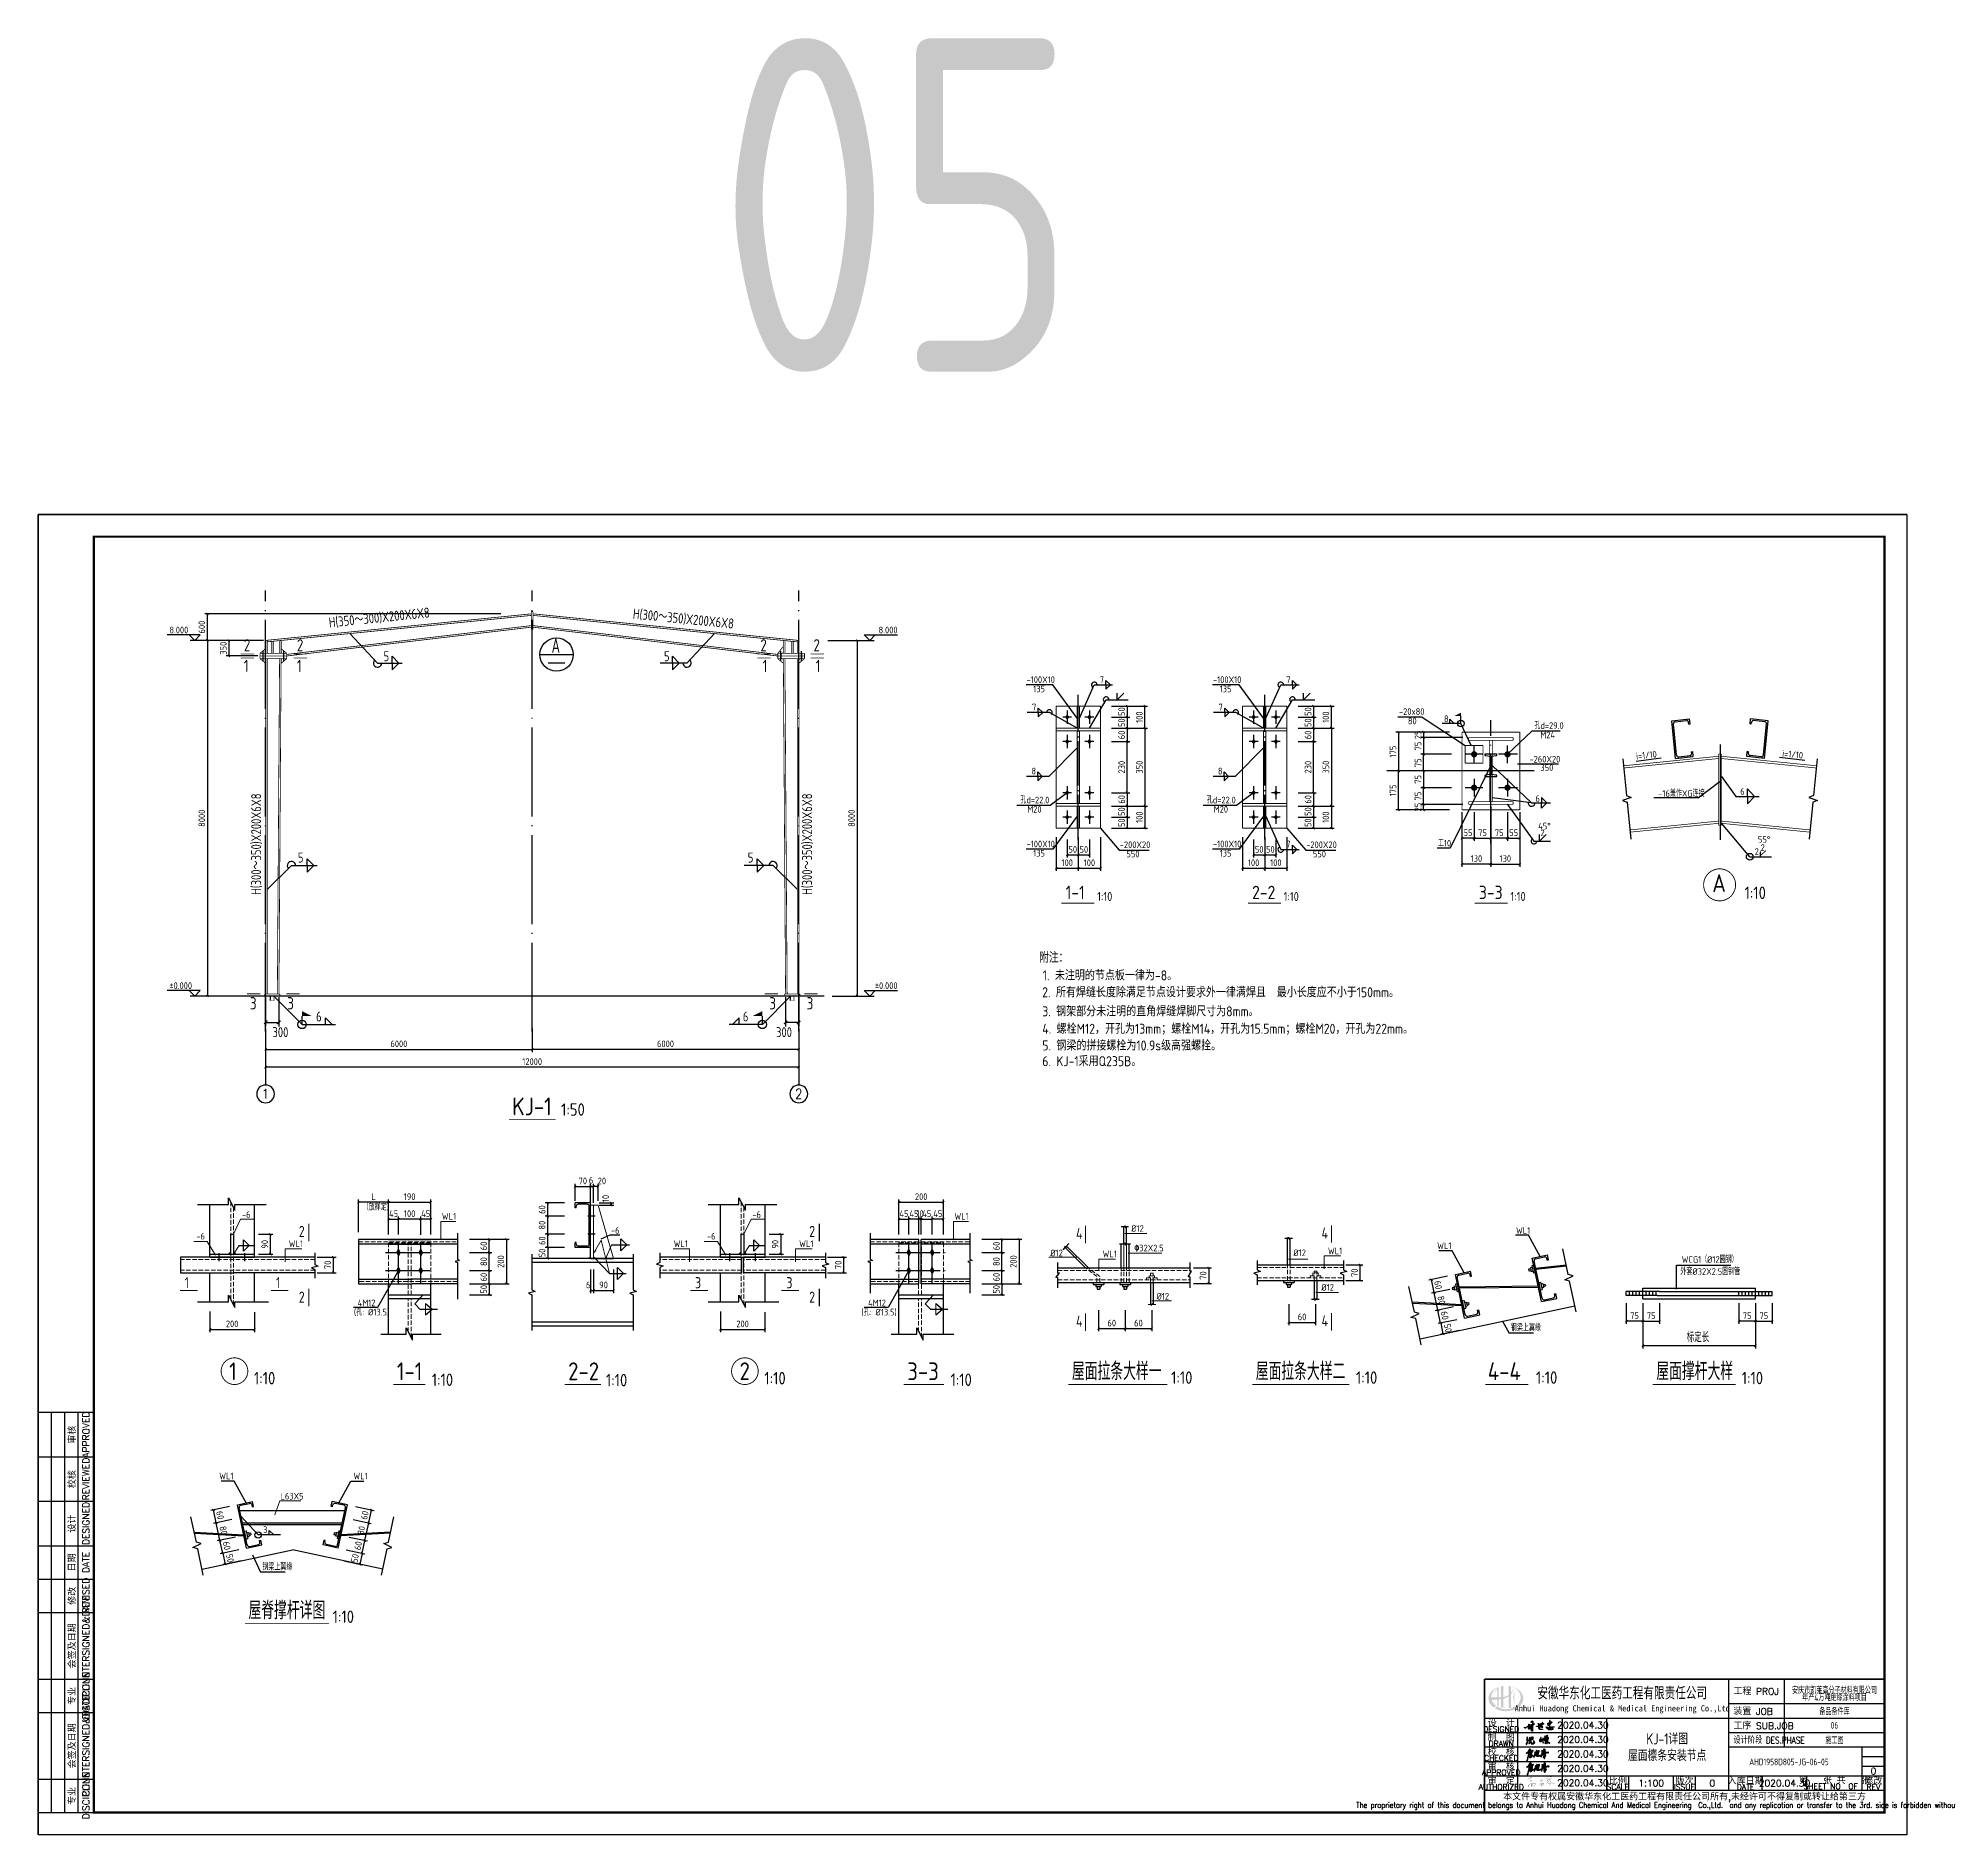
# Model space of a CAD drawing. Header units: millimetres. Extents: x 865974 to 875117, y 41124 to 44891.
# Drawn here: x 869761 to 870621, y 41124 to 41932 of the extents above; entities that cross this region are included whole.
import ezdxf
from ezdxf.enums import TextEntityAlignment as Align

# ---------------------------------------------------------------- set-up
doc = ezdxf.new("R2010")
doc.units = ezdxf.units.MM
doc.header["$LTSCALE"] = 1000
doc.header["$MEASUREMENT"] = 0
for name, pattern in [('2', [11.4, 9, -0.9, 0.6, -0.9]), ('3', [500, 300, -200]), ('6', [8.75, 5, -1.25, 1.25, -1.25]), ('DASH', [0.35, 0.25, -0.1]), ('DASHED', [117.236842, 78.157895, -39.078947]), ('DOTE', [2.42, 2, -0.2, 0.02, -0.2])]:
    doc.linetypes.add(name, pattern=pattern)
for name, color, linetype, lineweight in [('1', 4, 'Continuous', 70), ('D3', 62, 'Continuous', 9), ('LZ', 64, 'Continuous', 9), ('数字', 3, 'Continuous', 9)]:
    doc.layers.add(name, color=color, linetype=linetype, lineweight=lineweight)
for name, color, linetype in [('10', 7, 'Continuous'), ('1000', 2, 'Continuous'), ('111', 253, '6'), ('114', 2, 'Continuous'), ('116', 1, 'Continuous'), ('14', 2, 'Continuous'), ('1530', 253, 'Continuous'), ('1534', 7, 'Continuous'), ('616', 1, 'Continuous'), ('AXIS', 3, 'Continuous'), ('AXIS_TEXT', 7, 'Continuous'), ('CON', 3, 'Continuous'), ('D1', 112, 'Continuous'), ('D2', 6, 'Continuous'), ('DIM', 7, 'Continuous'), ('DOTE', 1, 'DOTE'), ('FEN', 21, 'Continuous'), ('FRAME', 4, 'Continuous'), ('GJ', 6, 'Continuous'), ('HATCH', 8, 'Continuous'), ('LAYER1', 51, 'Continuous'), ('M_Thin', 7, 'Continuous'), ('Prof', 2, 'Continuous'), ('PUB_DIM', 3, 'Continuous'), ('PUB_TEXT', 7, 'Continuous'), ('STRUCTURE', 7, 'Continuous'), ('THIN', 7, 'Continuous'), ('中文', 7, 'Continuous'), ('尺寸标注', 7, 'Continuous'), ('文字', 7, 'Continuous'), ('柱子', 8, 'Continuous'), ('桩', 6, 'Continuous'), ('梁虚线', 134, '3'), ('梁集中标注', 2, 'Continuous'), ('焊缝标注', 3, 'Continuous'), ('独立基础', 2, 'Continuous'), ('索引符号标注', 253, 'Continuous'), ('编号标注', 253, 'Continuous'), ('螺栓孔标注', 253, 'Continuous'), ('轴线', 253, '2'), ('钢板标注', 253, 'Continuous')]:
    doc.layers.add(name, color=color, linetype=linetype)
doc.styles.add('_TCH_AXIS', font='COMPLEX', dxfattribs={"bigfont": 'GBCBIG'})
doc.styles.add('COMPLEX', font='COMPLEX')
doc.styles.add('ECEC_TK', font='txt_l.shx', dxfattribs={"bigfont": 'hztxt_l.shx'})
doc.styles.add('ECEC_TQ', font='txt_l.shx', dxfattribs={"bigfont": 'hztxt_l.shx'})
doc.styles.add('ECEC_TQ_S', font='')
doc.styles.add('GBHZ', font='gbenor.shx', dxfattribs={"width": 0.9, "bigfont": 'gbcbig.shx'})
doc.styles.get("Standard").update_dxf_attribs({"font": 'gbenor.shx', "bigfont": 'gbcbig.shx'})
doc.styles.add('TS', font='tssdeng.shx', dxfattribs={"width": 0.8, "height": 2.5, "bigfont": 'tssdchn.shx'})
doc.styles.add('TSSD_REIN', font='tssdeng.shx', dxfattribs={"width": 0.7, "bigfont": 'tssdchn.shx'})
doc.styles.get('ECEC_TQ_S').set_extended_font_data('SimSun')
doc.dimstyles.new('Y10', dxfattribs={"dimscale": 0, "dimtxt": 3, "dimasz": 0.01, "dimexe": 1.2, "dimexo": 1, "dimgap": 1, "dimtad": 1, "dimdec": 0, "dimlfac": 10, "dimzin": 0, "dimdsep": 46, "dimtxsty": 'GBHZ', "dimblk1": 'DX', "dimblk2": 'DX', "dimsah": 1, "dimcen": 0.09, "dimdle": 1, "dimadec": 0, "dimazin": 0, "dimtfac": 1, "dimtdec": 0, "dimtix": 1, "dimtmove": 2, "dimatfit": 3, "dimldrblk": 'DX', "dimfxl": 0, "dimtolj": 1, "dimtzin": 0, "dimarcsym": 0})
doc.dimstyles.new('Y5', dxfattribs={"dimscale": 0, "dimtxt": 3, "dimasz": 0.01, "dimexe": 1.2, "dimexo": 1, "dimgap": 1, "dimtad": 1, "dimdec": 0, "dimlfac": 5, "dimzin": 0, "dimdsep": 46, "dimtxsty": 'GBHZ', "dimblk1": 'DX', "dimblk2": 'DX', "dimsah": 1, "dimcen": 0.09, "dimdle": 1, "dimadec": 0, "dimazin": 0, "dimtfac": 1, "dimtdec": 0, "dimtix": 1, "dimtmove": 2, "dimatfit": 3, "dimldrblk": 'DX', "dimfxl": 0, "dimtolj": 1, "dimtzin": 0, "dimarcsym": 0})
doc.dimstyles.new('Y50', dxfattribs={"dimscale": 0, "dimtxt": 3, "dimasz": 0.01, "dimexe": 1.2, "dimexo": 1, "dimgap": 1, "dimtad": 1, "dimdec": 0, "dimlfac": 50, "dimzin": 0, "dimdsep": 46, "dimtxsty": 'GBHZ', "dimblk1": 'DX', "dimblk2": 'DX', "dimsah": 1, "dimcen": 0.09, "dimdle": 1, "dimadec": 0, "dimazin": 0, "dimtfac": 1, "dimtdec": 0, "dimtix": 1, "dimtmove": 2, "dimatfit": 3, "dimldrblk": 'DX', "dimfxl": 0, "dimtolj": 1, "dimtzin": 0, "dimarcsym": 0})
doc.dimstyles.new('Y50(150)', dxfattribs={"dimscale": 1.5, "dimtxt": 3, "dimasz": 0.01, "dimexe": 1.2, "dimexo": 1, "dimgap": 1, "dimtad": 1, "dimdec": 0, "dimlfac": 50, "dimzin": 0, "dimdsep": 46, "dimtxsty": 'GBHZ', "dimblk1": 'DX', "dimblk2": 'DX', "dimsah": 1, "dimcen": 0.09, "dimdle": 1, "dimadec": 0, "dimazin": 0, "dimtfac": 1, "dimtdec": 0, "dimtix": 1, "dimtmove": 2, "dimatfit": 3, "dimldrblk": 'DX', "dimfxl": 0, "dimtolj": 1, "dimtzin": 0, "dimarcsym": 0})

msp = doc.modelspace()

# ---------------------------------------------------------------- texts
at = {"color": 7, "ltscale": 0.5, "style": 'GBHZ', "width": 0.9}
for rotation, p in [(5.688431, (870479.872, 41607.367)), (354.311569, (870545.405, 41608.63))]:
    msp.add_text('i=1/10', height=3, rotation=rotation, dxfattribs=at).set_placement(p)
for s, height, style, p in [('附注：', 4.8, 'GBHZ', (870211.147, 41515.883)), ('1. 未注明的节点板一律为-8。', 4.5, 'GBHZ', (870212.678, 41507.96)), ('工程 PROJ', 3, 'ECEC_TQ', (870523.552, 41186.604)), ('装置 JOB', 3, 'ECEC_TQ', (870523.552, 41177.604)), ('工序 SUB.JOB', 3, 'ECEC_TQ', (870523.552, 41171.104))]:
    msp.add_text(s, height=height, dxfattribs=dict(style=style)).set_placement(p)
at = {"style": 'ECEC_TK'}
for s, p in [('APPROVED', (869782.052, 41303.604)), ('审核', (869775.552, 41303.604)), ('REVIEWED', (869782.052, 41283.604)), ('校核', (869775.552, 41283.604)), ('DESIGNED', (869782.052, 41263.604)), ('设计', (869775.552, 41263.604)), ('日期', (869775.552, 41246.104)), ('DATE', (869782.052, 41246.104)), ('REVISED', (869782.052, 41231.104)), ('修改', (869775.552, 41231.104)), ('COUNTERSIGNED&DATE', (869782.052, 41208.604)), ('会签及日期', (869775.552, 41208.604)), ('DISCIPLINE', (869782.052, 41186.104)), ('专业', (869775.552, 41186.104)), ('COUNTERSIGNED&DATE', (869782.052, 41163.604)), ('会签及日期', (869775.552, 41163.604)), ('专业', (869775.552, 41141.104)), ('DISCIPLINE', (869782.052, 41141.104))]:
    msp.add_text(s, height=3, rotation=90, dxfattribs=at).set_placement(p, align=Align.MIDDLE)
at = {"color": 251, "style": 'GBHZ', "width": 0.9}
msp.add_text('3', height=3, dxfattribs=at).set_placement((869861.726, 41259.355))
for s, height, style, width, p in [('安徽华东化工医药工程有限责任公司', 5, 'ECEC_TQ_S', 0.7, (870473.501, 41187.604)), ('Anhui Huadong Chemical & Medical Engineering Co.,Ltd', 2.8, 'ECEC_TQ_S', 0.85, (870473.501, 41180.104)), ('The proprietary right of this document belongs to Anhui Huadong Chemical And Medical Engineering  Co.,Ltd.  and any replication or transfer to the 3rd. side is forbidden without its permission. ', 2.5, 'ECEC_TQ', 0.72, (870501.552, 41136.604))]:
    msp.add_text(s, height=height, dxfattribs=dict(style=style, width=width)).set_placement(p, align=Align.MIDDLE)
at = {"style": 'ECEC_TQ'}
for s, height, p in [('DESIGNED', 2.5, (870419.052, 41171.104)), ('制  图', 3, (870419.052, 41167.604)), ('设  计', 3, (870419.052, 41174.104)), ('DRAWN', 2.5, (870419.052, 41164.604)), ('校  核', 3, (870419.052, 41161.104)), ('APPROVED', 2.5, (870419.052, 41151.604)), ('CHECKED', 2.5, (870419.052, 41158.104)), ('审  核', 3, (870419.052, 41154.604)), ('AUTHORIZED', 2.5, (870419.052, 41145.104)), ('审  定', 3, (870419.052, 41148.104)), ('SCALE', 2.5, (870471.552, 41145.104)), ('比例', 3, (870471.552, 41148.104)), ('ISSUE', 2.5, (870501.552, 41145.104)), ('版次', 3, (870501.552, 41148.104)), ('入库日期', 3, (870529.052, 41148.104)), ('DATE', 2.5, (870529.052, 41145.104)), ('第   张 共   张', 3, (870569.052, 41148.354)), ('SHEET NO  OF  ', 2.5, (870569.052, 41145.354)), ('修改', 3, (870586.552, 41148.104)), ('REV', 2.5, (870586.552, 41145.104)), ('本文件专有权属安徽华东化工医药工程有限责任公司所有,未经许可不得复制或转让给第三方', 3, (870501.552, 41140.604))]:
    msp.add_text(s, height=height, dxfattribs=at).set_placement(p, align=Align.MIDDLE)
at = {"style": 'ECEC_TQ', "width": 0.8}
msp.add_text('设计阶段 DES.PHASE', height=3, dxfattribs=at).set_placement((870523.552, 41164.604))
at = {"style": 'ECEC_TQ'}
for tag, text, p in [('2020.04.30', ' ', (870455.796, 41172.932)), ('2020.04.30', ' ', (870455.796, 41166.432)), ('2020.04.30', ' ', (870455.796, 41159.932)), ('2020.04.30', ' ', (870455.796, 41153.432)), ('0', '0', (870586.552, 41152.271)), ('2020.04.30', ' ', (870455.796, 41146.932)), ('1:100', '1:100', (870486.552, 41146.854)), ('0', '0', (870514.052, 41146.854)), ('2020.04.30', ' ', (870546.552, 41146.854))]:
    msp.add_attdef(tag, text=text, height=3, dxfattribs=at).set_placement(p, align=Align.MIDDLE)
at = {"layer": '10', "width": 0.9}
for s, p in [('2', (869853.087, 41655.966)), ('2', (869876.972, 41655.966)), ('2', (870085.611, 41655.966)), ('2', (870109.496, 41655.966)), ('1', (869853.087, 41646.694)), ('1', (869876.972, 41646.694)), ('1', (870086.643, 41646.694)), ('1', (870110.528, 41646.694)), ('3', (869855.864, 41494.914)), ('3', (869872.664, 41494.914)), ('3', (870089.632, 41494.914)), ('3', (870106.432, 41494.914))]:
    msp.add_text(s, height=5.5, dxfattribs=at).set_placement(p)
at = {"layer": '1534', "style": 'GBHZ', "width": 0.9}
for s, p in [('8.000', (869819.569, 41664.098)), ('8.000', (870138.805, 41664.098)), ('%%P0.000', (869819.569, 41504.098)), ('%%P0.000', (870137.125, 41504.098))]:
    msp.add_text(s, height=3, dxfattribs=at).set_placement(p)
at = {"layer": 'AXIS', "style": 'TSSD_REIN', "width": 0.7}
for s, p in [('安庆市凯莱高分子材料有限公司', (870569.052, 41188.88)), ('年产4万吨绝缘涂料项目', (870569.052, 41185.65)), ('备品备件库', (870569.052, 41179.354)), ('06', (870569.052, 41172.854)), ('施工图', (870569.052, 41166.354)), ('AHD1958D805-JG-06-05', (870548.565, 41156.373))]:
    msp.add_text(s, height=3, dxfattribs=at).set_placement(p, align=Align.MIDDLE)
at = {"layer": 'CON', "color": 7, "ltscale": 0.5, "style": 'GBHZ'}
for s, p in [('2. 所有焊缝长度除满足节点设计要求外一律满焊且  最小长度应不小于150mm。', (870212.432, 41500.376)), ('3. 钢架部分未注明的直角焊缝焊脚尺寸为8mm。', (870212.477, 41491.798)), ('4. 螺栓M12，开孔为13mm；螺栓M14，开孔为15.5mm；螺栓M20，开孔为22mm。', (870212.477, 41483.941)), ('5. 钢梁的拼接螺栓为10.9s级高强螺拴。', (870212.477, 41476.426)), ('6. KJ-1采用Q235B。', (870212.477, 41469.365))]:
    msp.add_text(s, height=4.5, dxfattribs=at).set_placement(p)
at = {"layer": 'DIM', "linetype": 'ByBlock', "style": 'GBHZ', "width": 0.75}
msp.add_text('标定长', height=4.5, dxfattribs=at).set_placement((870502.538, 41345.168))
at = {"layer": 'FEN', "style": 'GBHZ', "width": 0.9}
for s, p in [('2', (870533.13, 41564.4)), ('55%%d', (870534.584, 41569.857)), ('2', (870535.811, 41566.178))]:
    msp.add_text(s, height=3, dxfattribs=at).set_placement(p)
at = {"layer": 'LAYER1', "color": 7, "style": 'GBHZ', "width": 0.9}
msp.add_text('-16兼作XG连接', height=3, dxfattribs=at).set_placement((870489.732, 41590.549))
at = {"layer": 'PUB_DIM', "style": 'GBHZ', "width": 0.9}
for s, p in [('2', (869877.856, 41392.517)), ('2', (870107.589, 41392.517)), ('4', (870227.679, 41391.617, -6.024)), ('4', (870338.176, 41391.793)), ('1', (869826.474, 41369.46)), ('1', (869867.591, 41369.46)), ('2', (869877.856, 41362.954)), ('3', (870056.207, 41369.46)), ('3', (870097.325, 41369.46)), ('2', (870107.589, 41362.954)), ('4', (870227.679, 41352.147, -6.024)), ('4', (870338.176, 41352.324))]:
    msp.add_text(s, height=5, dxfattribs=at).set_placement(p)
at = {"layer": 'PUB_TEXT', "style": 'TS', "width": 0.8}
for s, p in [('KJ-1详图', (870493.718, 41166.983)), ('屋面檩条安装节点', (870493.718, 41159.565))]:
    msp.add_text(s, height=5, dxfattribs=at).set_placement(p, align=Align.MIDDLE)
at = {"layer": 'STRUCTURE', "color": 4, "style": 'GBHZ', "width": 0.9}
msp.add_text('6', height=3, dxfattribs=at).set_placement((870526.621, 41591.463))
at = {"layer": '中文', "style": 'GBHZ'}
for p in [(870237.168, 41543.704, 2.991), (870321.088, 41543.704, 2.991), (870423.178, 41543.704, 2.991)]:
    msp.add_text('1:10', height=4, dxfattribs=at).set_placement(p)
at = {"layer": '数字', "style": 'GBHZ', "width": 0.9}
for s, p in [('-6', (869852.225, 41401.134)), ('（放样定）', (869906.601, 41404.505)), ('WL1', (869942.199, 41400.323)), ('-6', (870081.959, 41401.134)), ('WL1', (870172.932, 41400.323)), ('-6', (869831.761, 41391.389)), ('-6', (870018.353, 41393.994)), ('-6', (870061.494, 41391.389)), ('%%C12', (870252.502, 41394.848)), ('WL1', (870425.705, 41393.939)), ('WL1', (869873.31, 41388.005)), ('WL1', (870046.572, 41388.005)), ('WL1', (870103.043, 41388.005)), ('%%C12', (870216.081, 41383.83)), ('WL1', (870239.623, 41383.405, -6.024)), ('%%13032X2.5', (870253.825, 41386.056)), ('%%C12', (870325.495, 41383.916)), ('WL1', (870341.053, 41384.765)), ('WL1', (870390.216, 41387.061)), ('WCG1（%%C12圆钢）', (870500.272, 41380.907)), ('外套%%C32X2.5圆钢管', (870499.693, 41375.491)), ('%%C12', (870263.909, 41364.344)), ('%%C12', (870338.097, 41368.336)), ('(孔: %%C13.5)', (869902.631, 41357.21)), ('4M12', (869904.348, 41361.375)), ('(孔: %%C13.5)', (870131.045, 41357.21)), ('4M12', (870134.082, 41361.375)), ('钢梁上翼缘', (870423.389, 41350.176)), ('WL1', (869842.008, 41283.483)), ('WL1', (869902.409, 41283.483)), ('L63X5', (869869.603, 41274.41)), ('钢梁上翼缘', (869861.409, 41242.628))]:
    msp.add_text(s, height=3, dxfattribs=at).set_placement(p)
at = {"layer": '文字', "color": 6, "style": 'GBHZ'}
for s, height, p in [('A', 8, (870514.036, 41547.715)), ('1:10', 5.6, (870528.588, 41544.575, -0.009)), ('KJ-1', 8, (869973.867, 41447.262)), ('1:50', 5.6, (869995.881, 41447.066)), ('1', 8, (869846.49, 41328.124)), ('1-1', 8, (869921.969, 41328.108)), ('2-2', 8, (869999.034, 41328.108)), ('2', 8, (870076.224, 41328.124)), ('3-3', 8, (870151.703, 41328.108)), ('屋面拉条大样一', 8, (870225.82, 41328.108)), ('屋面拉条大样二', 8, (870308.56, 41328.108)), ('4-4', 8, (870412.977, 41328.108)), ('屋面撑杆大样', 8, (870488.861, 41328.108)), ('1:10', 5.6, (869857.652, 41326.205, -0.009)), ('1:10', 5.6, (869937.698, 41325.487)), ('1:10', 5.6, (870016.078, 41325.323)), ('1:10', 5.6, (870087.385, 41326.205, -0.009)), ('1:10', 5.6, (870171.157, 41325.487)), ('1:10', 5.6, (870270.448, 41326.468)), ('1:10', 5.6, (870353.666, 41326.468)), ('1:10', 5.6, (870434.688, 41326.468)), ('1:10', 5.6, (870527.3, 41326.269)), ('屋脊撑杆详图', 8, (869855.175, 41220.533)), ('1:10', 5.6, (869893.085, 41218.893))]:
    msp.add_text(s, height=height, dxfattribs=at).set_placement(p)
at = {"layer": '梁集中标注', "style": 'GBHZ', "width": 0.9}
msp.add_text('05', height=150, dxfattribs=at).set_placement((870066.161, 41781.806))
at = {"layer": '焊缝标注', "style": 'GBHZ', "width": 0.9}
for s, rotation, p in [('H(350～300)X200X6X8', 5.762058, (869891.575, 41666.704)), ('H(300～350)X200X6X8', 354.237942, (870028.053, 41670.748)), ('H(300～350)X200X6X8', 90, (869860.891, 41546.438)), ('H(300～350)X200X6X8', 90, (870108.877, 41546.438))]:
    msp.add_text(s, height=4.5, rotation=rotation, dxfattribs=at).set_placement(p)
at = {"layer": '焊缝标注', "style": 'GBHZ', "width": 0.839996}
msp.add_text('A', height=6.75, dxfattribs=at).set_placement((869991.616, 41655.308), (869995.396, 41655.308), align=Align.FIT)
at = {"layer": '焊缝标注', "style": 'GBHZ', "width": 0.9}
for s, height, p in [('5', 4.5, (869915.99, 41651.555)), ('5', 4.5, (870042.22, 41651.555)), ('7', 3, (870238.35, 41641.81)), ('7', 3, (870322.27, 41641.81)), ('7', 3, (870207.862, 41629.388)), ('7', 3, (870291.781, 41629.388)), ('8', 3, (870207.612, 41600.637)), ('8', 3, (870291.531, 41600.637)), ('5', 4.5, (869877.421, 41560.976)), ('5', 4.5, (870079.917, 41560.976)), ('7', 3, (870322.27, 41567.766)), ('6', 4.5, (869885.626, 41489.468)), ('6', 4.5, (870077.706, 41489.468))]:
    msp.add_text(s, height=height, dxfattribs=at).set_placement(p)
at = {"layer": '焊缝标注', "linetype": 'ByBlock', "style": 'GBHZ', "width": 0.9}
for s, p in [('8', (870393.304, 41624.176)), ('6', (870434.439, 41588.291)), ('45°', (870435.695, 41575.846)), ('2', (870436.695, 41572.846))]:
    msp.add_text(s, height=3, dxfattribs=at).set_placement(p)
at = {"layer": '螺栓孔标注', "linetype": 'ByBlock', "style": 'GBHZ', "width": 0.9}
for s, p in [('-20x80', (870373.038, 41627.397)), ('80', (870377.016, 41623.164)), ('孔d=29.0', (870433.964, 41621.082)), ('M24', (870436.626, 41616.876))]:
    msp.add_text(s, height=3, dxfattribs=at).set_placement(p)
at = {"layer": '螺栓孔标注', "style": 'GBHZ', "width": 0.9}
for s, p in [('孔d=22.0', (870202.592, 41587.585)), ('孔d=22.0', (870286.511, 41587.585)), ('M20', (870205.713, 41583.435)), ('M20', (870289.633, 41583.435))]:
    msp.add_text(s, height=3, dxfattribs=at).set_placement(p)
at = {"layer": '轴线', "color": 61, "linetype": 'ByBlock', "style": 'GBHZ'}
for s, p in [('1-1', (870222.989, 41544.543, 3)), ('2-2', (870306.908, 41544.543, 3)), ('3-3', (870408.999, 41544.543, 3))]:
    msp.add_text(s, height=6, dxfattribs=at).set_placement(p)
at = {"layer": '钢板标注', "style": 'GBHZ', "width": 0.9}
for s, p in [('-100X10', (870205.395, 41641.749)), ('-100X10', (870289.315, 41641.749)), ('135', (870208.395, 41637.599)), ('135', (870292.315, 41637.599)), ('-100X10', (870205.395, 41567.827)), ('135', (870208.395, 41563.677)), ('-200X20', (870247.351, 41567.472)), ('550', (870250.351, 41563.322)), ('-100X10', (870289.315, 41567.827)), ('135', (870292.315, 41563.677)), ('-200X20', (870331.27, 41567.472)), ('550', (870334.27, 41563.322))]:
    msp.add_text(s, height=3, dxfattribs=at).set_placement(p)
at = {"layer": '钢板标注', "linetype": 'ByBlock', "style": 'GBHZ', "width": 0.9}
for s, p in [('-260X20', (870431.774, 41605.975)), ('350', (870436.666, 41602.212)), ('工10', (870390.536, 41568.2))]:
    msp.add_text(s, height=3, dxfattribs=at).set_placement(p)

# ---------------------------------------------------------------- blocks, each defined once
blk = doc.blocks.new('DX')
at = {"color": 0, "linetype": 'ByBlock', "const_width": 40}
blk.add_lwpolyline([(-54, -51), (46, 49)], dxfattribs=at)
blk = doc.blocks.new('*D244')
at = {"layer": 'Defpoints', "color": 0, "linetype": 'ByBlock', "transparency": 16777216}
for p in [(869937.23, 41408.15), (869918.23, 41394.57), (869937.23, 41394.57)]:
    blk.add_point(p, dxfattribs=at)
at = {"layer": 'DIM', "color": 0, "linetype": 'ByBlock', "lineweight": -2, "transparency": 16777216}
for p, q in [((869918.23, 41395.57), (869918.23, 41409.35)), ((869918.24, 41408.15), (869937.22, 41408.15)), ((869937.23, 41395.57), (869937.23, 41409.35))]:
    blk.add_line(p, q, dxfattribs=at)
at = {"layer": 'DIM', "color": 0, "linetype": 'ByBlock', "lineweight": -2, "transparency": 16777216, "xscale": 0.01, "yscale": 0.01, "zscale": 0.01, "rotation": 180}
blk.add_blockref('DX', (869918.23, 41408.15), dxfattribs=at)
at = {"layer": 'DIM', "color": 0, "linetype": 'ByBlock', "lineweight": -2, "transparency": 16777216, "xscale": 0.01, "yscale": 0.01, "zscale": 0.01}
blk.add_blockref('DX', (869937.23, 41408.15), dxfattribs=at)
at = {"layer": 'DIM', "color": 0, "linetype": 'ByBlock', "transparency": 16777216, "insert": (869927.73, 41410.65), "char_height": 3, "attachment_point": 5, "style": 'GBHZ'}
blk.add_mtext('\\A1;190', dxfattribs=at)
blk = doc.blocks.new('*D245')
at = {"layer": 'Defpoints', "color": 0, "linetype": 'ByBlock', "transparency": 16777216}
for p in [(869932.73, 41400.52), (869932.73, 41392.57), (869937.23, 41392.57)]:
    blk.add_point(p, dxfattribs=at)
at = {"layer": 'DIM', "color": 0, "linetype": 'ByBlock', "lineweight": -2, "transparency": 16777216}
for p, q in [((869932.73, 41393.57), (869932.73, 41401.72)), ((869937.23, 41393.57), (869937.23, 41401.72)), ((869932.72, 41400.52), (869932.71, 41400.52)), ((869937.23, 41400.52), (869932.73, 41400.52)), ((869937.24, 41400.52), (869937.25, 41400.52))]:
    blk.add_line(p, q, dxfattribs=at)
at = {"layer": 'DIM', "color": 0, "linetype": 'ByBlock', "lineweight": -2, "transparency": 16777216, "xscale": 0.01, "yscale": 0.01, "zscale": 0.01}
blk.add_blockref('DX', (869932.73, 41400.52), dxfattribs=at)
at = {"layer": 'DIM', "color": 0, "linetype": 'ByBlock', "lineweight": -2, "transparency": 16777216, "xscale": 0.01, "yscale": 0.01, "zscale": 0.01, "rotation": 180}
blk.add_blockref('DX', (869937.23, 41400.52), dxfattribs=at)
at = {"layer": 'DIM', "color": 0, "linetype": 'ByBlock', "transparency": 16777216, "insert": (869934.98, 41403.02), "char_height": 3, "attachment_point": 5, "style": 'GBHZ'}
blk.add_mtext('\\A1;45', dxfattribs=at)
blk = doc.blocks.new('*D246')
at = {"layer": 'Defpoints', "color": 0, "linetype": 'ByBlock', "transparency": 16777216}
for p in [(869922.73, 41400.52), (869922.73, 41392.57), (869932.73, 41392.42)]:
    blk.add_point(p, dxfattribs=at)
at = {"layer": 'DIM', "color": 0, "linetype": 'ByBlock', "lineweight": -2, "transparency": 16777216}
for p, q in [((869922.73, 41393.57), (869922.73, 41401.72)), ((869932.73, 41393.42), (869932.73, 41401.72)), ((869932.72, 41400.52), (869922.74, 41400.52))]:
    blk.add_line(p, q, dxfattribs=at)
at = {"layer": 'DIM', "color": 0, "linetype": 'ByBlock', "lineweight": -2, "transparency": 16777216, "xscale": 0.01, "yscale": 0.01, "zscale": 0.01, "rotation": 180}
blk.add_blockref('DX', (869922.73, 41400.52), dxfattribs=at)
at = {"layer": 'DIM', "color": 0, "linetype": 'ByBlock', "lineweight": -2, "transparency": 16777216, "xscale": 0.01, "yscale": 0.01, "zscale": 0.01}
blk.add_blockref('DX', (869932.73, 41400.52), dxfattribs=at)
at = {"layer": 'DIM', "color": 0, "linetype": 'ByBlock', "transparency": 16777216, "insert": (869927.73, 41403.02), "char_height": 3, "attachment_point": 5, "style": 'GBHZ'}
blk.add_mtext('\\A1;100', dxfattribs=at)
blk = doc.blocks.new('*D247')
at = {"layer": 'Defpoints', "color": 0, "linetype": 'ByBlock', "transparency": 16777216}
for p in [(869922.73, 41400.52), (869918.23, 41392.57), (869922.73, 41392.57)]:
    blk.add_point(p, dxfattribs=at)
at = {"layer": 'DIM', "color": 0, "linetype": 'ByBlock', "lineweight": -2, "transparency": 16777216}
for p, q in [((869918.23, 41393.57), (869918.23, 41401.72)), ((869922.73, 41393.57), (869922.73, 41401.72)), ((869918.22, 41400.52), (869918.21, 41400.52)), ((869918.23, 41400.52), (869922.73, 41400.52)), ((869922.74, 41400.52), (869922.75, 41400.52))]:
    blk.add_line(p, q, dxfattribs=at)
at = {"layer": 'DIM', "color": 0, "linetype": 'ByBlock', "lineweight": -2, "transparency": 16777216, "xscale": 0.01, "yscale": 0.01, "zscale": 0.01}
blk.add_blockref('DX', (869918.23, 41400.52), dxfattribs=at)
at = {"layer": 'DIM', "color": 0, "linetype": 'ByBlock', "lineweight": -2, "transparency": 16777216, "xscale": 0.01, "yscale": 0.01, "zscale": 0.01, "rotation": 180}
blk.add_blockref('DX', (869922.73, 41400.52), dxfattribs=at)
at = {"layer": 'DIM', "color": 0, "linetype": 'ByBlock', "transparency": 16777216, "insert": (869920.48, 41403.02), "char_height": 3, "attachment_point": 5, "style": 'GBHZ'}
blk.add_mtext('\\A1;45', dxfattribs=at)
blk = doc.blocks.new('*D248')
at = {"layer": 'Defpoints', "color": 0, "linetype": 'ByBlock', "transparency": 16777216}
for p in [(869958.02, 41391.47), (869958.02, 41371.47), (869971.27, 41371.47)]:
    blk.add_point(p, dxfattribs=at)
at = {"layer": 'DIM', "color": 0, "linetype": 'ByBlock', "lineweight": -2, "transparency": 16777216}
for p, q in [((869959.02, 41391.47), (869972.47, 41391.47)), ((869971.27, 41391.46), (869971.27, 41371.48)), ((869959.02, 41371.47), (869972.47, 41371.47))]:
    blk.add_line(p, q, dxfattribs=at)
at = {"layer": 'DIM', "color": 0, "linetype": 'ByBlock', "lineweight": -2, "transparency": 16777216, "xscale": 0.01, "yscale": 0.01, "zscale": 0.01}
for p, rotation in [((869971.27, 41391.47), 90), ((869971.27, 41371.47), 270)]:
    blk.add_blockref('DX', p, dxfattribs=dict(at, rotation=rotation))
at = {"layer": 'DIM', "color": 0, "linetype": 'ByBlock', "transparency": 16777216, "insert": (869968.77, 41381.47), "char_height": 3, "attachment_point": 5, "rotation": 90, "style": 'GBHZ'}
blk.add_mtext('\\A1;200', dxfattribs=at)
blk = doc.blocks.new('*D249')
at = {"layer": 'Defpoints', "color": 0, "linetype": 'ByBlock', "transparency": 16777216}
for p in [(869953.6, 41391.47), (869953.6, 41385.47), (869963.59, 41391.47)]:
    blk.add_point(p, dxfattribs=at)
at = {"layer": 'DIM', "color": 0, "linetype": 'ByBlock', "lineweight": -2, "transparency": 16777216}
for p, q in [((869954.6, 41391.47), (869964.79, 41391.47)), ((869954.6, 41385.47), (869964.79, 41385.47)), ((869963.59, 41385.48), (869963.59, 41391.46))]:
    blk.add_line(p, q, dxfattribs=at)
at = {"layer": 'DIM', "color": 0, "linetype": 'ByBlock', "lineweight": -2, "transparency": 16777216, "xscale": 0.01, "yscale": 0.01, "zscale": 0.01}
for p, rotation in [((869963.59, 41385.47), 270), ((869963.59, 41391.47), 90)]:
    blk.add_blockref('DX', p, dxfattribs=dict(at, rotation=rotation))
at = {"layer": 'DIM', "color": 0, "linetype": 'ByBlock', "transparency": 16777216, "insert": (869961.09, 41388.47), "char_height": 3, "attachment_point": 5, "rotation": 90, "style": 'GBHZ'}
blk.add_mtext('\\A1;60', dxfattribs=at)
blk = doc.blocks.new('*D250')
at = {"layer": 'Defpoints', "color": 0, "linetype": 'ByBlock', "transparency": 16777216}
for p in [(869953.6, 41385.47), (869963.59, 41385.47), (869953.6, 41377.47)]:
    blk.add_point(p, dxfattribs=at)
at = {"layer": 'DIM', "color": 0, "linetype": 'ByBlock', "lineweight": -2, "transparency": 16777216}
for p, q in [((869954.6, 41385.47), (869964.79, 41385.47)), ((869963.59, 41377.48), (869963.59, 41385.46)), ((869954.6, 41377.47), (869964.79, 41377.47))]:
    blk.add_line(p, q, dxfattribs=at)
at = {"layer": 'DIM', "color": 0, "linetype": 'ByBlock', "lineweight": -2, "transparency": 16777216, "xscale": 0.01, "yscale": 0.01, "zscale": 0.01}
for p, rotation in [((869963.59, 41385.47), 90), ((869963.59, 41377.47), 270)]:
    blk.add_blockref('DX', p, dxfattribs=dict(at, rotation=rotation))
at = {"layer": 'DIM', "color": 0, "linetype": 'ByBlock', "transparency": 16777216, "insert": (869961.09, 41381.47), "char_height": 3, "attachment_point": 5, "rotation": 90, "style": 'GBHZ'}
blk.add_mtext('\\A1;80', dxfattribs=at)
blk = doc.blocks.new('*D251')
at = {"layer": 'Defpoints', "color": 0, "linetype": 'ByBlock', "transparency": 16777216}
for p in [(869953.6, 41377.47), (869963.59, 41377.47), (869953.6, 41371.47)]:
    blk.add_point(p, dxfattribs=at)
at = {"layer": 'DIM', "color": 0, "linetype": 'ByBlock', "lineweight": -2, "transparency": 16777216}
for p, q in [((869954.6, 41377.47), (869964.79, 41377.47)), ((869963.59, 41371.48), (869963.59, 41377.46)), ((869954.6, 41371.47), (869964.79, 41371.47))]:
    blk.add_line(p, q, dxfattribs=at)
at = {"layer": 'DIM', "color": 0, "linetype": 'ByBlock', "lineweight": -2, "transparency": 16777216, "xscale": 0.01, "yscale": 0.01, "zscale": 0.01}
for p, rotation in [((869963.59, 41377.47), 90), ((869963.59, 41371.47), 270)]:
    blk.add_blockref('DX', p, dxfattribs=dict(at, rotation=rotation))
at = {"layer": 'DIM', "color": 0, "linetype": 'ByBlock', "transparency": 16777216, "insert": (869961.09, 41374.47), "char_height": 3, "attachment_point": 5, "rotation": 90, "style": 'GBHZ'}
blk.add_mtext('\\A1;60', dxfattribs=at)
blk = doc.blocks.new('*D252')
at = {"layer": 'Defpoints', "color": 0, "linetype": 'ByBlock', "transparency": 16777216}
for p in [(869904.71, 41408.15), (869904.71, 41393.73), (869918.23, 41398.97)]:
    blk.add_point(p, dxfattribs=at)
at = {"layer": 'DIM', "color": 0, "linetype": 'ByBlock', "lineweight": -2, "transparency": 16777216}
for p, q in [((869904.71, 41394.73), (869904.71, 41409.35)), ((869918.22, 41408.15), (869904.72, 41408.15)), ((869918.23, 41399.97), (869918.23, 41409.35))]:
    blk.add_line(p, q, dxfattribs=at)
at = {"layer": 'DIM', "color": 0, "linetype": 'ByBlock', "lineweight": -2, "transparency": 16777216, "xscale": 0.01, "yscale": 0.01, "zscale": 0.01, "rotation": 180}
blk.add_blockref('DX', (869904.71, 41408.15), dxfattribs=at)
at = {"layer": 'DIM', "color": 0, "linetype": 'ByBlock', "lineweight": -2, "transparency": 16777216, "xscale": 0.01, "yscale": 0.01, "zscale": 0.01}
blk.add_blockref('DX', (869918.23, 41408.15), dxfattribs=at)
at = {"layer": 'DIM', "color": 0, "linetype": 'ByBlock', "transparency": 16777216, "insert": (869911.47, 41410.65), "char_height": 3, "attachment_point": 5, "style": 'GBHZ'}
blk.add_mtext('\\A1;L', dxfattribs=at)
blk = doc.blocks.new('*D233')
at = {"layer": 'Defpoints', "color": 0, "linetype": 'ByBlock', "transparency": 16777216}
for p in [(870010.52, 41415.25), (870009.16, 41406.79), (870010.52, 41406.85)]:
    blk.add_point(p, dxfattribs=at)
at = {"layer": 'DIM', "color": 0, "linetype": 'ByBlock', "lineweight": -2, "transparency": 16777216}
for p, q in [((870009.15, 41415.25), (870009.14, 41415.25)), ((870009.16, 41407.79), (870009.16, 41416.45)), ((870009.16, 41415.25), (870010.52, 41415.25)), ((870010.52, 41407.85), (870010.52, 41416.45)), ((870010.53, 41415.25), (870010.54, 41415.25))]:
    blk.add_line(p, q, dxfattribs=at)
at = {"layer": 'DIM', "color": 0, "linetype": 'ByBlock', "lineweight": -2, "transparency": 16777216, "xscale": 0.01, "yscale": 0.01, "zscale": 0.01}
blk.add_blockref('DX', (870009.16, 41415.25), dxfattribs=at)
at = {"layer": 'DIM', "color": 0, "linetype": 'ByBlock', "lineweight": -2, "transparency": 16777216, "xscale": 0.01, "yscale": 0.01, "zscale": 0.01, "rotation": 180}
blk.add_blockref('DX', (870010.52, 41415.25), dxfattribs=at)
at = {"layer": 'DIM', "color": 0, "linetype": 'ByBlock', "transparency": 16777216, "insert": (870009.37, 41418.07), "char_height": 3, "attachment_point": 5, "style": 'GBHZ'}
blk.add_mtext('\\A1;6', dxfattribs=at)
blk = doc.blocks.new('*D234')
at = {"layer": 'Defpoints', "color": 0, "linetype": 'ByBlock', "transparency": 16777216}
for p in [(870010.52, 41415.25), (870010.52, 41407.85), (870012.52, 41407.85)]:
    blk.add_point(p, dxfattribs=at)
at = {"layer": 'DIM', "color": 0, "linetype": 'ByBlock', "lineweight": -2, "transparency": 16777216}
for p, q in [((870010.51, 41415.25), (870010.5, 41415.25)), ((870010.52, 41408.85), (870010.52, 41416.45)), ((870012.52, 41415.25), (870010.52, 41415.25)), ((870012.52, 41408.85), (870012.52, 41416.45)), ((870012.53, 41415.25), (870012.54, 41415.25))]:
    blk.add_line(p, q, dxfattribs=at)
at = {"layer": 'DIM', "color": 0, "linetype": 'ByBlock', "lineweight": -2, "transparency": 16777216, "xscale": 0.01, "yscale": 0.01, "zscale": 0.01}
blk.add_blockref('DX', (870010.52, 41415.25), dxfattribs=at)
at = {"layer": 'DIM', "color": 0, "linetype": 'ByBlock', "lineweight": -2, "transparency": 16777216, "xscale": 0.01, "yscale": 0.01, "zscale": 0.01, "rotation": 180}
blk.add_blockref('DX', (870012.52, 41415.25), dxfattribs=at)
at = {"layer": 'DIM', "color": 0, "linetype": 'ByBlock', "transparency": 16777216, "insert": (870014.27, 41417.75), "char_height": 3, "attachment_point": 5, "style": 'GBHZ'}
blk.add_mtext('\\A1;20', dxfattribs=at)
blk = doc.blocks.new('*D235')
at = {"layer": 'Defpoints', "color": 0, "linetype": 'ByBlock', "transparency": 16777216}
for p in [(870012.04, 41407.85), (870012.04, 41406.85), (870018.44, 41406.85)]:
    blk.add_point(p, dxfattribs=at)
at = {"layer": 'DIM', "color": 0, "linetype": 'ByBlock', "lineweight": -2, "transparency": 16777216}
for p, q in [((870013.04, 41407.85), (870019.64, 41407.85)), ((870013.04, 41406.85), (870019.64, 41406.85)), ((870018.44, 41407.86), (870018.44, 41407.87)), ((870018.44, 41407.85), (870018.44, 41406.85)), ((870018.44, 41406.84), (870018.44, 41406.83))]:
    blk.add_line(p, q, dxfattribs=at)
at = {"layer": 'DIM', "color": 0, "linetype": 'ByBlock', "lineweight": -2, "transparency": 16777216, "xscale": 0.01, "yscale": 0.01, "zscale": 0.01}
for p, rotation in [((870018.44, 41407.85), 270), ((870018.44, 41406.85), 90)]:
    blk.add_blockref('DX', p, dxfattribs=dict(at, rotation=rotation))
at = {"layer": 'DIM', "color": 0, "linetype": 'ByBlock', "transparency": 16777216, "insert": (870015.94, 41409.85), "char_height": 3, "attachment_point": 5, "rotation": 90, "style": 'GBHZ'}
blk.add_mtext('\\A1;10', dxfattribs=at)
blk = doc.blocks.new('*D236')
at = {"layer": 'Defpoints', "color": 0, "linetype": 'ByBlock', "transparency": 16777216}
for p in [(870010.52, 41378.92), (870019.51, 41378.92), (870019.51, 41368.46)]:
    blk.add_point(p, dxfattribs=at)
at = {"layer": 'DIM', "color": 0, "linetype": 'ByBlock', "lineweight": -2, "transparency": 16777216}
for p, q in [((870010.52, 41377.92), (870010.52, 41367.26)), ((870019.51, 41377.92), (870019.51, 41367.26)), ((870010.53, 41368.46), (870019.5, 41368.46))]:
    blk.add_line(p, q, dxfattribs=at)
at = {"layer": 'DIM', "color": 0, "linetype": 'ByBlock', "lineweight": -2, "transparency": 16777216, "xscale": 0.01, "yscale": 0.01, "zscale": 0.01, "rotation": 180}
blk.add_blockref('DX', (870010.52, 41368.46), dxfattribs=at)
at = {"layer": 'DIM', "color": 0, "linetype": 'ByBlock', "lineweight": -2, "transparency": 16777216, "xscale": 0.01, "yscale": 0.01, "zscale": 0.01}
blk.add_blockref('DX', (870019.51, 41368.46), dxfattribs=at)
at = {"layer": 'DIM', "color": 0, "linetype": 'ByBlock', "transparency": 16777216, "insert": (870015.01, 41370.96), "char_height": 3, "attachment_point": 5, "style": 'GBHZ'}
blk.add_mtext('\\A1;90', dxfattribs=at)
blk = doc.blocks.new('*D237')
at = {"layer": 'Defpoints', "color": 0, "linetype": 'ByBlock', "transparency": 16777216}
for p in [(870009.16, 41378.92), (870010.52, 41378.92), (870010.52, 41368.46)]:
    blk.add_point(p, dxfattribs=at)
at = {"layer": 'DIM', "color": 0, "linetype": 'ByBlock', "lineweight": -2, "transparency": 16777216}
for p, q in [((870009.16, 41377.92), (870009.16, 41367.26)), ((870010.52, 41377.92), (870010.52, 41367.26)), ((870009.15, 41368.46), (870009.14, 41368.46)), ((870009.16, 41368.46), (870010.52, 41368.46)), ((870010.53, 41368.46), (870010.54, 41368.46))]:
    blk.add_line(p, q, dxfattribs=at)
at = {"layer": 'DIM', "color": 0, "linetype": 'ByBlock', "lineweight": -2, "transparency": 16777216, "xscale": 0.01, "yscale": 0.01, "zscale": 0.01}
blk.add_blockref('DX', (870009.16, 41368.46), dxfattribs=at)
at = {"layer": 'DIM', "color": 0, "linetype": 'ByBlock', "lineweight": -2, "transparency": 16777216, "xscale": 0.01, "yscale": 0.01, "zscale": 0.01, "rotation": 180}
blk.add_blockref('DX', (870010.52, 41368.46), dxfattribs=at)
at = {"layer": 'DIM', "color": 0, "linetype": 'ByBlock', "transparency": 16777216, "insert": (870008.08, 41370.96), "char_height": 3, "attachment_point": 5, "style": 'GBHZ'}
blk.add_mtext('\\A1;6', dxfattribs=at)
blk = doc.blocks.new('*D238')
at = {"layer": 'Defpoints', "color": 0, "linetype": 'ByBlock', "transparency": 16777216}
for p in [(869989.85, 41407.85), (869998.44, 41407.85), (869998.44, 41401.85)]:
    blk.add_point(p, dxfattribs=at)
at = {"layer": 'DIM', "color": 0, "linetype": 'ByBlock', "lineweight": -2, "transparency": 16777216}
for p, q in [((869997.44, 41407.85), (869988.65, 41407.85)), ((869997.44, 41401.85), (869988.65, 41401.85)), ((869989.85, 41401.86), (869989.85, 41407.84))]:
    blk.add_line(p, q, dxfattribs=at)
at = {"layer": 'DIM', "color": 0, "linetype": 'ByBlock', "lineweight": -2, "transparency": 16777216, "xscale": 0.01, "yscale": 0.01, "zscale": 0.01}
for p, rotation in [((869989.85, 41401.85), 270), ((869989.85, 41407.85), 90)]:
    blk.add_blockref('DX', p, dxfattribs=dict(at, rotation=rotation))
at = {"layer": 'DIM', "color": 0, "linetype": 'ByBlock', "transparency": 16777216, "insert": (869987.35, 41404.85), "char_height": 3, "attachment_point": 5, "rotation": 90, "style": 'GBHZ'}
blk.add_mtext('\\A1;60', dxfattribs=at)
blk = doc.blocks.new('*D239')
at = {"layer": 'Defpoints', "color": 0, "linetype": 'ByBlock', "transparency": 16777216}
for p in [(869989.85, 41401.85), (869998.44, 41401.85), (869998.44, 41393.85)]:
    blk.add_point(p, dxfattribs=at)
at = {"layer": 'DIM', "color": 0, "linetype": 'ByBlock', "lineweight": -2, "transparency": 16777216}
for p, q in [((869997.44, 41401.85), (869988.65, 41401.85)), ((869989.85, 41393.86), (869989.85, 41401.84)), ((869997.44, 41393.85), (869988.65, 41393.85))]:
    blk.add_line(p, q, dxfattribs=at)
at = {"layer": 'DIM', "color": 0, "linetype": 'ByBlock', "lineweight": -2, "transparency": 16777216, "xscale": 0.01, "yscale": 0.01, "zscale": 0.01}
for p, rotation in [((869989.85, 41401.85), 90), ((869989.85, 41393.85), 270)]:
    blk.add_blockref('DX', p, dxfattribs=dict(at, rotation=rotation))
at = {"layer": 'DIM', "color": 0, "linetype": 'ByBlock', "transparency": 16777216, "insert": (869987.35, 41397.85), "char_height": 3, "attachment_point": 5, "rotation": 90, "style": 'GBHZ'}
blk.add_mtext('\\A1;80', dxfattribs=at)
blk = doc.blocks.new('*D240')
at = {"layer": 'Defpoints', "color": 0, "linetype": 'ByBlock', "transparency": 16777216}
for p in [(869989.85, 41393.85), (869998.44, 41393.85), (869998.44, 41387.85)]:
    blk.add_point(p, dxfattribs=at)
at = {"layer": 'DIM', "color": 0, "linetype": 'ByBlock', "lineweight": -2, "transparency": 16777216}
for p, q in [((869997.44, 41393.85), (869988.65, 41393.85)), ((869989.85, 41387.86), (869989.85, 41393.84)), ((869997.44, 41387.85), (869988.65, 41387.85))]:
    blk.add_line(p, q, dxfattribs=at)
at = {"layer": 'DIM', "color": 0, "linetype": 'ByBlock', "lineweight": -2, "transparency": 16777216, "xscale": 0.01, "yscale": 0.01, "zscale": 0.01}
for p, rotation in [((869989.85, 41393.85), 90), ((869989.85, 41387.85), 270)]:
    blk.add_blockref('DX', p, dxfattribs=dict(at, rotation=rotation))
at = {"layer": 'DIM', "color": 0, "linetype": 'ByBlock', "transparency": 16777216, "insert": (869987.35, 41390.85), "char_height": 3, "attachment_point": 5, "rotation": 90, "style": 'GBHZ'}
blk.add_mtext('\\A1;60', dxfattribs=at)
blk = doc.blocks.new('*D241')
at = {"layer": 'Defpoints', "color": 0, "linetype": 'ByBlock', "transparency": 16777216}
for p in [(870009.16, 41415.25), (870002.17, 41407.85), (870009.16, 41407.85)]:
    blk.add_point(p, dxfattribs=at)
at = {"layer": 'DIM', "color": 0, "linetype": 'ByBlock', "lineweight": -2, "transparency": 16777216}
for p, q in [((870002.17, 41408.85), (870002.17, 41416.45)), ((870002.18, 41415.25), (870009.15, 41415.25)), ((870009.16, 41408.85), (870009.16, 41416.45))]:
    blk.add_line(p, q, dxfattribs=at)
at = {"layer": 'DIM', "color": 0, "linetype": 'ByBlock', "lineweight": -2, "transparency": 16777216, "xscale": 0.01, "yscale": 0.01, "zscale": 0.01, "rotation": 180}
blk.add_blockref('DX', (870002.17, 41415.25), dxfattribs=at)
at = {"layer": 'DIM', "color": 0, "linetype": 'ByBlock', "lineweight": -2, "transparency": 16777216, "xscale": 0.01, "yscale": 0.01, "zscale": 0.01}
blk.add_blockref('DX', (870009.16, 41415.25), dxfattribs=at)
at = {"layer": 'DIM', "color": 0, "linetype": 'ByBlock', "transparency": 16777216, "insert": (870005.67, 41417.75), "char_height": 3, "attachment_point": 5, "style": 'GBHZ'}
blk.add_mtext('\\A1;70', dxfattribs=at)
blk = doc.blocks.new('*D242')
at = {"layer": 'Defpoints', "color": 0, "linetype": 'ByBlock', "transparency": 16777216}
for p in [(869885.12, 41383.47), (869885.12, 41376.47), (869893.39, 41383.47)]:
    blk.add_point(p, dxfattribs=at)
at = {"layer": 'DIM', "color": 0, "linetype": 'ByBlock', "lineweight": -2, "transparency": 16777216}
for p, q in [((869886.12, 41383.47), (869894.59, 41383.47)), ((869886.12, 41376.47), (869894.59, 41376.47)), ((869893.39, 41376.48), (869893.39, 41383.46))]:
    blk.add_line(p, q, dxfattribs=at)
at = {"layer": 'DIM', "color": 0, "linetype": 'ByBlock', "lineweight": -2, "transparency": 16777216, "xscale": 0.01, "yscale": 0.01, "zscale": 0.01}
for p, rotation in [((869893.39, 41376.47), 270), ((869893.39, 41383.47), 90)]:
    blk.add_blockref('DX', p, dxfattribs=dict(at, rotation=rotation))
at = {"layer": 'DIM', "color": 0, "linetype": 'ByBlock', "transparency": 16777216, "insert": (869890.89, 41379.97), "char_height": 3, "attachment_point": 5, "rotation": 90, "style": 'GBHZ'}
blk.add_mtext('\\A1;70', dxfattribs=at)
blk = doc.blocks.new('*D243')
at = {"layer": 'Defpoints', "color": 0, "linetype": 'ByBlock', "transparency": 16777216}
for p in [(869858.76, 41393.76), (869858.76, 41384.75), (869865.01, 41384.75)]:
    blk.add_point(p, dxfattribs=at)
at = {"layer": 'DIM', "color": 0, "linetype": 'ByBlock', "lineweight": -2, "transparency": 16777216}
for p, q in [((869859.76, 41393.76), (869866.21, 41393.76)), ((869865.01, 41393.75), (869865.01, 41384.76)), ((869859.76, 41384.75), (869866.21, 41384.75))]:
    blk.add_line(p, q, dxfattribs=at)
at = {"layer": 'DIM', "color": 0, "linetype": 'ByBlock', "lineweight": -2, "transparency": 16777216, "xscale": 0.01, "yscale": 0.01, "zscale": 0.01}
for p, rotation in [((869865.01, 41393.76), 90), ((869865.01, 41384.75), 270)]:
    blk.add_blockref('DX', p, dxfattribs=dict(at, rotation=rotation))
at = {"layer": 'DIM', "color": 0, "linetype": 'ByBlock', "transparency": 16777216, "insert": (869862.51, 41389.25), "char_height": 3, "attachment_point": 5, "rotation": 90, "style": 'GBHZ'}
blk.add_mtext('\\A1;90', dxfattribs=at)
blk = doc.blocks.new('*D232')
at = {"layer": 'Defpoints', "color": 0, "linetype": 'ByBlock', "transparency": 16777216}
for p in [(869837.83, 41359.99), (869857.83, 41359.77), (869857.83, 41350.94)]:
    blk.add_point(p, dxfattribs=at)
at = {"layer": 'DIM', "color": 0, "linetype": 'ByBlock', "lineweight": -2, "transparency": 16777216}
for p, q in [((869837.83, 41358.99), (869837.83, 41349.74)), ((869857.83, 41358.77), (869857.83, 41349.74)), ((869837.84, 41350.94), (869857.82, 41350.94))]:
    blk.add_line(p, q, dxfattribs=at)
at = {"layer": 'DIM', "color": 0, "linetype": 'ByBlock', "lineweight": -2, "transparency": 16777216, "xscale": 0.01, "yscale": 0.01, "zscale": 0.01, "rotation": 180}
blk.add_blockref('DX', (869837.83, 41350.94), dxfattribs=at)
at = {"layer": 'DIM', "color": 0, "linetype": 'ByBlock', "lineweight": -2, "transparency": 16777216, "xscale": 0.01, "yscale": 0.01, "zscale": 0.01}
blk.add_blockref('DX', (869857.83, 41350.94), dxfattribs=at)
at = {"layer": 'DIM', "color": 0, "linetype": 'ByBlock', "transparency": 16777216, "insert": (869847.83, 41353.44), "char_height": 3, "attachment_point": 5, "style": 'GBHZ'}
blk.add_mtext('\\A1;200', dxfattribs=at)
blk = doc.blocks.new('*D159')
at = {"layer": 'Defpoints', "color": 0, "linetype": 'ByBlock', "transparency": 16777216}
for p in [(869953.6, 41371.47), (869953.6, 41366.47), (869963.59, 41366.47)]:
    blk.add_point(p, dxfattribs=at)
at = {"layer": 'DIM', "color": 0, "linetype": 'ByBlock', "lineweight": -2, "transparency": 16777216}
for p, q in [((869954.6, 41371.47), (869964.79, 41371.47)), ((869963.59, 41371.46), (869963.59, 41366.48)), ((869954.6, 41366.47), (869964.79, 41366.47))]:
    blk.add_line(p, q, dxfattribs=at)
at = {"layer": 'DIM', "color": 0, "linetype": 'ByBlock', "lineweight": -2, "transparency": 16777216, "xscale": 0.01, "yscale": 0.01, "zscale": 0.01}
for p, rotation in [((869963.59, 41366.47), 270), ((869963.59, 41371.47), 90)]:
    blk.add_blockref('DX', p, dxfattribs=dict(at, rotation=rotation))
at = {"layer": 'DIM', "color": 0, "linetype": 'ByBlock', "transparency": 16777216, "insert": (869961.09, 41368.97), "char_height": 3, "attachment_point": 5, "rotation": 90, "style": 'GBHZ'}
blk.add_mtext('\\A1;50', dxfattribs=at)
blk = doc.blocks.new('*D160')
at = {"layer": 'Defpoints', "color": 0, "linetype": 'ByBlock', "transparency": 16777216}
for p in [(869998.44, 41387.85), (869989.85, 41382.85), (869998.44, 41382.85)]:
    blk.add_point(p, dxfattribs=at)
at = {"layer": 'DIM', "color": 0, "linetype": 'ByBlock', "lineweight": -2, "transparency": 16777216}
for p, q in [((869997.44, 41387.85), (869988.65, 41387.85)), ((869989.85, 41387.84), (869989.85, 41382.86)), ((869997.44, 41382.85), (869988.65, 41382.85))]:
    blk.add_line(p, q, dxfattribs=at)
at = {"layer": 'DIM', "color": 0, "linetype": 'ByBlock', "lineweight": -2, "transparency": 16777216, "xscale": 0.01, "yscale": 0.01, "zscale": 0.01}
for p, rotation in [((869989.85, 41387.85), 90), ((869989.85, 41382.85), 270)]:
    blk.add_blockref('DX', p, dxfattribs=dict(at, rotation=rotation))
at = {"layer": 'DIM', "color": 0, "linetype": 'ByBlock', "transparency": 16777216, "insert": (869987.35, 41385.35), "char_height": 3, "attachment_point": 5, "rotation": 90, "style": 'GBHZ'}
blk.add_mtext('\\A1;50', dxfattribs=at)
blk = doc.blocks.new('*D89')
at = {"layer": 'Defpoints', "color": 0, "linetype": 'ByBlock', "transparency": 16777216}
for p in [(870167.97, 41408.15), (870147.97, 41394.57), (870167.97, 41394.57)]:
    blk.add_point(p, dxfattribs=at)
at = {"layer": 'DIM', "color": 0, "linetype": 'ByBlock', "lineweight": -2, "transparency": 16777216}
for p, q in [((870147.97, 41395.57), (870147.97, 41409.35)), ((870147.98, 41408.15), (870167.96, 41408.15)), ((870167.97, 41395.57), (870167.97, 41409.35))]:
    blk.add_line(p, q, dxfattribs=at)
at = {"layer": 'DIM', "color": 0, "linetype": 'ByBlock', "lineweight": -2, "transparency": 16777216, "xscale": 0.01, "yscale": 0.01, "zscale": 0.01, "rotation": 180}
blk.add_blockref('DX', (870147.97, 41408.15), dxfattribs=at)
at = {"layer": 'DIM', "color": 0, "linetype": 'ByBlock', "lineweight": -2, "transparency": 16777216, "xscale": 0.01, "yscale": 0.01, "zscale": 0.01}
blk.add_blockref('DX', (870167.97, 41408.15), dxfattribs=at)
at = {"layer": 'DIM', "color": 0, "linetype": 'ByBlock', "transparency": 16777216, "insert": (870157.97, 41410.65), "char_height": 3, "attachment_point": 5, "style": 'GBHZ'}
blk.add_mtext('\\A1;200', dxfattribs=at)
blk = doc.blocks.new('*D90')
at = {"layer": 'Defpoints', "color": 0, "linetype": 'ByBlock', "transparency": 16777216}
for p in [(870162.97, 41400.52), (870162.97, 41392.57), (870167.97, 41392.57)]:
    blk.add_point(p, dxfattribs=at)
at = {"layer": 'DIM', "color": 0, "linetype": 'ByBlock', "lineweight": -2, "transparency": 16777216}
for p, q in [((870162.97, 41393.57), (870162.97, 41401.72)), ((870167.97, 41393.57), (870167.97, 41401.72)), ((870167.96, 41400.52), (870162.98, 41400.52))]:
    blk.add_line(p, q, dxfattribs=at)
at = {"layer": 'DIM', "color": 0, "linetype": 'ByBlock', "lineweight": -2, "transparency": 16777216, "xscale": 0.01, "yscale": 0.01, "zscale": 0.01, "rotation": 180}
blk.add_blockref('DX', (870162.97, 41400.52), dxfattribs=at)
at = {"layer": 'DIM', "color": 0, "linetype": 'ByBlock', "lineweight": -2, "transparency": 16777216, "xscale": 0.01, "yscale": 0.01, "zscale": 0.01}
blk.add_blockref('DX', (870167.97, 41400.52), dxfattribs=at)
at = {"layer": 'DIM', "color": 0, "linetype": 'ByBlock', "transparency": 16777216, "insert": (870165.47, 41403.02), "char_height": 3, "attachment_point": 5, "style": 'GBHZ'}
blk.add_mtext('\\A1;45', dxfattribs=at)
blk = doc.blocks.new('*D91')
at = {"layer": 'Defpoints', "color": 0, "linetype": 'ByBlock', "transparency": 16777216}
for p in [(870152.47, 41400.52), (870147.97, 41392.57), (870152.47, 41392.57)]:
    blk.add_point(p, dxfattribs=at)
at = {"layer": 'DIM', "color": 0, "linetype": 'ByBlock', "lineweight": -2, "transparency": 16777216}
for p, q in [((870147.97, 41393.57), (870147.97, 41401.72)), ((870152.47, 41393.57), (870152.47, 41401.72)), ((870147.96, 41400.52), (870147.95, 41400.52)), ((870147.97, 41400.52), (870152.47, 41400.52)), ((870152.48, 41400.52), (870152.49, 41400.52))]:
    blk.add_line(p, q, dxfattribs=at)
at = {"layer": 'DIM', "color": 0, "linetype": 'ByBlock', "lineweight": -2, "transparency": 16777216, "xscale": 0.01, "yscale": 0.01, "zscale": 0.01}
blk.add_blockref('DX', (870147.97, 41400.52), dxfattribs=at)
at = {"layer": 'DIM', "color": 0, "linetype": 'ByBlock', "lineweight": -2, "transparency": 16777216, "xscale": 0.01, "yscale": 0.01, "zscale": 0.01, "rotation": 180}
blk.add_blockref('DX', (870152.47, 41400.52), dxfattribs=at)
at = {"layer": 'DIM', "color": 0, "linetype": 'ByBlock', "transparency": 16777216, "insert": (870150.22, 41403.02), "char_height": 3, "attachment_point": 5, "style": 'GBHZ'}
blk.add_mtext('\\A1;45', dxfattribs=at)
blk = doc.blocks.new('*D92')
at = {"layer": 'Defpoints', "color": 0, "linetype": 'ByBlock', "transparency": 16777216}
for p in [(870188.75, 41391.47), (870188.75, 41371.47), (870202, 41371.47)]:
    blk.add_point(p, dxfattribs=at)
at = {"layer": 'DIM', "color": 0, "linetype": 'ByBlock', "lineweight": -2, "transparency": 16777216}
for p, q in [((870189.75, 41391.47), (870203.2, 41391.47)), ((870202, 41391.46), (870202, 41371.48)), ((870189.75, 41371.47), (870203.2, 41371.47))]:
    blk.add_line(p, q, dxfattribs=at)
at = {"layer": 'DIM', "color": 0, "linetype": 'ByBlock', "lineweight": -2, "transparency": 16777216, "xscale": 0.01, "yscale": 0.01, "zscale": 0.01}
for p, rotation in [((870202, 41391.47), 90), ((870202, 41371.47), 270)]:
    blk.add_blockref('DX', p, dxfattribs=dict(at, rotation=rotation))
at = {"layer": 'DIM', "color": 0, "linetype": 'ByBlock', "transparency": 16777216, "insert": (870199.5, 41381.47), "char_height": 3, "attachment_point": 5, "rotation": 90, "style": 'GBHZ'}
blk.add_mtext('\\A1;200', dxfattribs=at)
blk = doc.blocks.new('*D93')
at = {"layer": 'Defpoints', "color": 0, "linetype": 'ByBlock', "transparency": 16777216}
for p in [(870184.33, 41391.47), (870184.33, 41385.47), (870194.32, 41391.47)]:
    blk.add_point(p, dxfattribs=at)
at = {"layer": 'DIM', "color": 0, "linetype": 'ByBlock', "lineweight": -2, "transparency": 16777216}
for p, q in [((870185.33, 41391.47), (870195.52, 41391.47)), ((870185.33, 41385.47), (870195.52, 41385.47)), ((870194.32, 41385.48), (870194.32, 41391.46))]:
    blk.add_line(p, q, dxfattribs=at)
at = {"layer": 'DIM', "color": 0, "linetype": 'ByBlock', "lineweight": -2, "transparency": 16777216, "xscale": 0.01, "yscale": 0.01, "zscale": 0.01}
for p, rotation in [((870194.32, 41385.47), 270), ((870194.32, 41391.47), 90)]:
    blk.add_blockref('DX', p, dxfattribs=dict(at, rotation=rotation))
at = {"layer": 'DIM', "color": 0, "linetype": 'ByBlock', "transparency": 16777216, "insert": (870191.82, 41388.47), "char_height": 3, "attachment_point": 5, "rotation": 90, "style": 'GBHZ'}
blk.add_mtext('\\A1;60', dxfattribs=at)
blk = doc.blocks.new('*D94')
at = {"layer": 'Defpoints', "color": 0, "linetype": 'ByBlock', "transparency": 16777216}
for p in [(870184.33, 41385.47), (870194.32, 41385.47), (870184.33, 41377.47)]:
    blk.add_point(p, dxfattribs=at)
at = {"layer": 'DIM', "color": 0, "linetype": 'ByBlock', "lineweight": -2, "transparency": 16777216}
for p, q in [((870185.33, 41385.47), (870195.52, 41385.47)), ((870194.32, 41377.48), (870194.32, 41385.46)), ((870185.33, 41377.47), (870195.52, 41377.47))]:
    blk.add_line(p, q, dxfattribs=at)
at = {"layer": 'DIM', "color": 0, "linetype": 'ByBlock', "lineweight": -2, "transparency": 16777216, "xscale": 0.01, "yscale": 0.01, "zscale": 0.01}
for p, rotation in [((870194.32, 41385.47), 90), ((870194.32, 41377.47), 270)]:
    blk.add_blockref('DX', p, dxfattribs=dict(at, rotation=rotation))
at = {"layer": 'DIM', "color": 0, "linetype": 'ByBlock', "transparency": 16777216, "insert": (870191.82, 41381.47), "char_height": 3, "attachment_point": 5, "rotation": 90, "style": 'GBHZ'}
blk.add_mtext('\\A1;80', dxfattribs=at)
blk = doc.blocks.new('*D95')
at = {"layer": 'Defpoints', "color": 0, "linetype": 'ByBlock', "transparency": 16777216}
for p in [(870184.33, 41377.47), (870194.32, 41377.47), (870184.33, 41371.47)]:
    blk.add_point(p, dxfattribs=at)
at = {"layer": 'DIM', "color": 0, "linetype": 'ByBlock', "lineweight": -2, "transparency": 16777216}
for p, q in [((870185.33, 41377.47), (870195.52, 41377.47)), ((870194.32, 41371.48), (870194.32, 41377.46)), ((870185.33, 41371.47), (870195.52, 41371.47))]:
    blk.add_line(p, q, dxfattribs=at)
at = {"layer": 'DIM', "color": 0, "linetype": 'ByBlock', "lineweight": -2, "transparency": 16777216, "xscale": 0.01, "yscale": 0.01, "zscale": 0.01}
for p, rotation in [((870194.32, 41377.47), 90), ((870194.32, 41371.47), 270)]:
    blk.add_blockref('DX', p, dxfattribs=dict(at, rotation=rotation))
at = {"layer": 'DIM', "color": 0, "linetype": 'ByBlock', "transparency": 16777216, "insert": (870191.82, 41374.47), "char_height": 3, "attachment_point": 5, "rotation": 90, "style": 'GBHZ'}
blk.add_mtext('\\A1;60', dxfattribs=at)
blk = doc.blocks.new('*D84')
at = {"layer": 'Defpoints', "color": 0, "linetype": 'ByBlock', "transparency": 16777216}
for p in [(870114.85, 41383.47), (870114.85, 41376.47), (870123.12, 41383.47)]:
    blk.add_point(p, dxfattribs=at)
at = {"layer": 'DIM', "color": 0, "linetype": 'ByBlock', "lineweight": -2, "transparency": 16777216}
for p, q in [((870115.85, 41383.47), (870124.32, 41383.47)), ((870115.85, 41376.47), (870124.32, 41376.47)), ((870123.12, 41376.48), (870123.12, 41383.46))]:
    blk.add_line(p, q, dxfattribs=at)
at = {"layer": 'DIM', "color": 0, "linetype": 'ByBlock', "lineweight": -2, "transparency": 16777216, "xscale": 0.01, "yscale": 0.01, "zscale": 0.01}
for p, rotation in [((870123.12, 41376.47), 270), ((870123.12, 41383.47), 90)]:
    blk.add_blockref('DX', p, dxfattribs=dict(at, rotation=rotation))
at = {"layer": 'DIM', "color": 0, "linetype": 'ByBlock', "transparency": 16777216, "insert": (870120.62, 41379.97), "char_height": 3, "attachment_point": 5, "rotation": 90, "style": 'GBHZ'}
blk.add_mtext('\\A1;70', dxfattribs=at)
blk = doc.blocks.new('*D85')
at = {"layer": 'Defpoints', "color": 0, "linetype": 'ByBlock', "transparency": 16777216}
for p in [(870088.49, 41393.76), (870088.49, 41384.75), (870094.75, 41384.75)]:
    blk.add_point(p, dxfattribs=at)
at = {"layer": 'DIM', "color": 0, "linetype": 'ByBlock', "lineweight": -2, "transparency": 16777216}
for p, q in [((870089.49, 41393.76), (870095.95, 41393.76)), ((870094.75, 41393.75), (870094.75, 41384.76)), ((870089.49, 41384.75), (870095.95, 41384.75))]:
    blk.add_line(p, q, dxfattribs=at)
at = {"layer": 'DIM', "color": 0, "linetype": 'ByBlock', "lineweight": -2, "transparency": 16777216, "xscale": 0.01, "yscale": 0.01, "zscale": 0.01}
for p, rotation in [((870094.75, 41393.76), 90), ((870094.75, 41384.75), 270)]:
    blk.add_blockref('DX', p, dxfattribs=dict(at, rotation=rotation))
at = {"layer": 'DIM', "color": 0, "linetype": 'ByBlock', "transparency": 16777216, "insert": (870092.25, 41389.25), "char_height": 3, "attachment_point": 5, "rotation": 90, "style": 'GBHZ'}
blk.add_mtext('\\A1;90', dxfattribs=at)
blk = doc.blocks.new('*D86')
at = {"layer": 'Defpoints', "color": 0, "linetype": 'ByBlock', "transparency": 16777216}
for p in [(870067.57, 41359.99), (870087.57, 41359.77), (870087.57, 41350.94)]:
    blk.add_point(p, dxfattribs=at)
at = {"layer": 'DIM', "color": 0, "linetype": 'ByBlock', "lineweight": -2, "transparency": 16777216}
for p, q in [((870067.57, 41358.99), (870067.57, 41349.74)), ((870087.57, 41358.77), (870087.57, 41349.74)), ((870067.58, 41350.94), (870087.56, 41350.94))]:
    blk.add_line(p, q, dxfattribs=at)
at = {"layer": 'DIM', "color": 0, "linetype": 'ByBlock', "lineweight": -2, "transparency": 16777216, "xscale": 0.01, "yscale": 0.01, "zscale": 0.01, "rotation": 180}
blk.add_blockref('DX', (870067.57, 41350.94), dxfattribs=at)
at = {"layer": 'DIM', "color": 0, "linetype": 'ByBlock', "lineweight": -2, "transparency": 16777216, "xscale": 0.01, "yscale": 0.01, "zscale": 0.01}
blk.add_blockref('DX', (870087.57, 41350.94), dxfattribs=at)
at = {"layer": 'DIM', "color": 0, "linetype": 'ByBlock', "transparency": 16777216, "insert": (870077.57, 41353.44), "char_height": 3, "attachment_point": 5, "style": 'GBHZ'}
blk.add_mtext('\\A1;200', dxfattribs=at)
blk = doc.blocks.new('*D87')
at = {"layer": 'Defpoints', "color": 0, "linetype": 'ByBlock', "transparency": 16777216}
for p in [(870184.33, 41371.47), (870184.33, 41366.47), (870194.32, 41366.47)]:
    blk.add_point(p, dxfattribs=at)
at = {"layer": 'DIM', "color": 0, "linetype": 'ByBlock', "lineweight": -2, "transparency": 16777216}
for p, q in [((870185.33, 41371.47), (870195.52, 41371.47)), ((870194.32, 41371.46), (870194.32, 41366.48)), ((870185.33, 41366.47), (870195.52, 41366.47))]:
    blk.add_line(p, q, dxfattribs=at)
at = {"layer": 'DIM', "color": 0, "linetype": 'ByBlock', "lineweight": -2, "transparency": 16777216, "xscale": 0.01, "yscale": 0.01, "zscale": 0.01}
for p, rotation in [((870194.32, 41366.47), 270), ((870194.32, 41371.47), 90)]:
    blk.add_blockref('DX', p, dxfattribs=dict(at, rotation=rotation))
at = {"layer": 'DIM', "color": 0, "linetype": 'ByBlock', "transparency": 16777216, "insert": (870191.82, 41368.97), "char_height": 3, "attachment_point": 5, "rotation": 90, "style": 'GBHZ'}
blk.add_mtext('\\A1;50', dxfattribs=at)
blk = doc.blocks.new('*D88')
at = {"layer": 'Defpoints', "color": 0, "linetype": 'ByBlock', "transparency": 16777216}
for p in [(870156.97, 41400.52), (870156.97, 41392.57), (870157.97, 41392.57)]:
    blk.add_point(p, dxfattribs=at)
at = {"layer": 'DIM', "color": 0, "linetype": 'ByBlock', "lineweight": -2, "transparency": 16777216}
for p, q in [((870156.97, 41393.57), (870156.97, 41401.72)), ((870157.97, 41393.57), (870157.97, 41401.72)), ((870156.96, 41400.52), (870156.95, 41400.52)), ((870157.97, 41400.52), (870156.97, 41400.52)), ((870157.98, 41400.52), (870157.99, 41400.52))]:
    blk.add_line(p, q, dxfattribs=at)
at = {"layer": 'DIM', "color": 0, "linetype": 'ByBlock', "lineweight": -2, "transparency": 16777216, "xscale": 0.01, "yscale": 0.01, "zscale": 0.01}
blk.add_blockref('DX', (870156.97, 41400.52), dxfattribs=at)
at = {"layer": 'DIM', "color": 0, "linetype": 'ByBlock', "lineweight": -2, "transparency": 16777216, "xscale": 0.01, "yscale": 0.01, "zscale": 0.01, "rotation": 180}
blk.add_blockref('DX', (870157.97, 41400.52), dxfattribs=at)
at = {"layer": 'DIM', "color": 0, "linetype": 'ByBlock', "transparency": 16777216, "insert": (870157.47, 41403.02), "char_height": 3, "attachment_point": 5, "style": 'GBHZ'}
blk.add_mtext('\\A1;10', dxfattribs=at)
blk = doc.blocks.new('*D76')
at = {"layer": 'Defpoints', "color": 0, "linetype": 'ByBlock', "transparency": 16777216}
for p in [(870482.78, 41361.48), (870533.47, 41363.69), (870482.78, 41343.62)]:
    blk.add_point(p, dxfattribs=at)
at = {"layer": 'DIM', "color": 0, "linetype": 'ByBlock', "lineweight": -2, "transparency": 16777216}
for p, q in [((870482.78, 41360.48), (870482.78, 41342.42)), ((870533.47, 41362.69), (870533.47, 41342.42)), ((870533.46, 41343.62), (870482.79, 41343.62))]:
    blk.add_line(p, q, dxfattribs=at)
at = {"layer": 'DIM', "color": 0, "linetype": 'ByBlock', "lineweight": -2, "transparency": 16777216, "xscale": 0.01, "yscale": 0.01, "zscale": 0.01, "rotation": 180}
blk.add_blockref('DX', (870482.78, 41343.62), dxfattribs=at)
at = {"layer": 'DIM', "color": 0, "linetype": 'ByBlock', "lineweight": -2, "transparency": 16777216, "xscale": 0.01, "yscale": 0.01, "zscale": 0.01}
blk.add_blockref('DX', (870533.47, 41343.62), dxfattribs=at)
blk = doc.blocks.new('*D77')
at = {"layer": 'Defpoints', "color": 0, "linetype": 'ByBlock', "transparency": 16777216}
for p in [(870482.78, 41363.69), (870490.28, 41363.69), (870490.28, 41354.68)]:
    blk.add_point(p, dxfattribs=at)
at = {"layer": 'DIM', "color": 0, "linetype": 'ByBlock', "lineweight": -2, "transparency": 16777216}
for p, q in [((870482.78, 41362.69), (870482.78, 41353.48)), ((870490.28, 41362.69), (870490.28, 41353.48)), ((870482.79, 41354.68), (870490.27, 41354.68))]:
    blk.add_line(p, q, dxfattribs=at)
at = {"layer": 'DIM', "color": 0, "linetype": 'ByBlock', "lineweight": -2, "transparency": 16777216, "xscale": 0.01, "yscale": 0.01, "zscale": 0.01, "rotation": 180}
blk.add_blockref('DX', (870482.78, 41354.68), dxfattribs=at)
at = {"layer": 'DIM', "color": 0, "linetype": 'ByBlock', "lineweight": -2, "transparency": 16777216, "xscale": 0.01, "yscale": 0.01, "zscale": 0.01}
blk.add_blockref('DX', (870490.28, 41354.68), dxfattribs=at)
at = {"layer": 'DIM', "color": 0, "linetype": 'ByBlock', "transparency": 16777216, "insert": (870486.53, 41357.18), "char_height": 3, "attachment_point": 5, "style": 'GBHZ'}
blk.add_mtext('\\A1;75', dxfattribs=at)
blk = doc.blocks.new('*D78')
at = {"layer": 'Defpoints', "color": 0, "linetype": 'ByBlock', "transparency": 16777216}
for p in [(870475.28, 41363.69), (870482.78, 41363.69), (870475.28, 41354.68)]:
    blk.add_point(p, dxfattribs=at)
at = {"layer": 'DIM', "color": 0, "linetype": 'ByBlock', "lineweight": -2, "transparency": 16777216}
for p, q in [((870475.28, 41362.69), (870475.28, 41353.48)), ((870482.78, 41362.69), (870482.78, 41353.48)), ((870482.77, 41354.68), (870475.29, 41354.68))]:
    blk.add_line(p, q, dxfattribs=at)
at = {"layer": 'DIM', "color": 0, "linetype": 'ByBlock', "lineweight": -2, "transparency": 16777216, "xscale": 0.01, "yscale": 0.01, "zscale": 0.01, "rotation": 180}
blk.add_blockref('DX', (870475.28, 41354.68), dxfattribs=at)
at = {"layer": 'DIM', "color": 0, "linetype": 'ByBlock', "lineweight": -2, "transparency": 16777216, "xscale": 0.01, "yscale": 0.01, "zscale": 0.01}
blk.add_blockref('DX', (870482.78, 41354.68), dxfattribs=at)
at = {"layer": 'DIM', "color": 0, "linetype": 'ByBlock', "transparency": 16777216, "insert": (870479.03, 41357.18), "char_height": 3, "attachment_point": 5, "style": 'GBHZ'}
blk.add_mtext('\\A1;75', dxfattribs=at)
blk = doc.blocks.new('*D79')
at = {"layer": 'Defpoints', "color": 0, "linetype": 'ByBlock', "transparency": 16777216}
for p in [(870525.97, 41363.69), (870533.47, 41363.69), (870525.97, 41354.68)]:
    blk.add_point(p, dxfattribs=at)
at = {"layer": 'DIM', "color": 0, "linetype": 'ByBlock', "lineweight": -2, "transparency": 16777216}
for p, q in [((870525.97, 41362.69), (870525.97, 41353.48)), ((870533.47, 41362.69), (870533.47, 41353.48)), ((870533.46, 41354.68), (870525.98, 41354.68))]:
    blk.add_line(p, q, dxfattribs=at)
at = {"layer": 'DIM', "color": 0, "linetype": 'ByBlock', "lineweight": -2, "transparency": 16777216, "xscale": 0.01, "yscale": 0.01, "zscale": 0.01, "rotation": 180}
blk.add_blockref('DX', (870525.97, 41354.68), dxfattribs=at)
at = {"layer": 'DIM', "color": 0, "linetype": 'ByBlock', "lineweight": -2, "transparency": 16777216, "xscale": 0.01, "yscale": 0.01, "zscale": 0.01}
blk.add_blockref('DX', (870533.47, 41354.68), dxfattribs=at)
at = {"layer": 'DIM', "color": 0, "linetype": 'ByBlock', "transparency": 16777216, "insert": (870529.72, 41357.18), "char_height": 3, "attachment_point": 5, "style": 'GBHZ'}
blk.add_mtext('\\A1;75', dxfattribs=at)
blk = doc.blocks.new('*D80')
at = {"layer": 'Defpoints', "color": 0, "linetype": 'ByBlock', "transparency": 16777216}
for p in [(870533.47, 41363.69), (870540.97, 41363.69), (870540.97, 41354.68)]:
    blk.add_point(p, dxfattribs=at)
at = {"layer": 'DIM', "color": 0, "linetype": 'ByBlock', "lineweight": -2, "transparency": 16777216}
for p, q in [((870533.47, 41362.69), (870533.47, 41353.48)), ((870540.97, 41362.69), (870540.97, 41353.48)), ((870533.48, 41354.68), (870540.96, 41354.68))]:
    blk.add_line(p, q, dxfattribs=at)
at = {"layer": 'DIM', "color": 0, "linetype": 'ByBlock', "lineweight": -2, "transparency": 16777216, "xscale": 0.01, "yscale": 0.01, "zscale": 0.01, "rotation": 180}
blk.add_blockref('DX', (870533.47, 41354.68), dxfattribs=at)
at = {"layer": 'DIM', "color": 0, "linetype": 'ByBlock', "lineweight": -2, "transparency": 16777216, "xscale": 0.01, "yscale": 0.01, "zscale": 0.01}
blk.add_blockref('DX', (870540.97, 41354.68), dxfattribs=at)
at = {"layer": 'DIM', "color": 0, "linetype": 'ByBlock', "transparency": 16777216, "insert": (870537.22, 41357.18), "char_height": 3, "attachment_point": 5, "style": 'GBHZ'}
blk.add_mtext('\\A1;75', dxfattribs=at)
blk = doc.blocks.new('*D81')
at = {"layer": 'Defpoints', "color": 0, "linetype": 'ByBlock', "transparency": 16777216}
for p in [(870279.48, 41378.67, 6.02), (870279.48, 41371.67, 6.02), (870287.37, 41371.67)]:
    blk.add_point(p, dxfattribs=at)
at = {"layer": 'DIM', "color": 0, "linetype": 'ByBlock', "lineweight": -2, "transparency": 16777216}
for p, q in [((870280.48, 41378.67), (870288.57, 41378.67)), ((870287.37, 41378.66), (870287.37, 41371.68)), ((870280.48, 41371.67), (870288.57, 41371.67))]:
    blk.add_line(p, q, dxfattribs=at)
at = {"layer": 'DIM', "color": 0, "linetype": 'ByBlock', "lineweight": -2, "transparency": 16777216, "xscale": 0.01, "yscale": 0.01, "zscale": 0.01}
for p, rotation in [((870287.37, 41378.67), 90), ((870287.37, 41371.67), 270)]:
    blk.add_blockref('DX', p, dxfattribs=dict(at, rotation=rotation))
at = {"layer": 'DIM', "color": 0, "linetype": 'ByBlock', "transparency": 16777216, "insert": (870284.87, 41375.17), "char_height": 3, "attachment_point": 5, "rotation": 90, "style": 'GBHZ'}
blk.add_mtext('\\A1;70', dxfattribs=at)
blk = doc.blocks.new('*D82')
at = {"layer": 'Defpoints', "color": 0, "linetype": 'ByBlock', "transparency": 16777216}
for p in [(870249.75, 41360.62, 6.02), (870261.75, 41360.62, 6.02), (870261.75, 41351.29)]:
    blk.add_point(p, dxfattribs=at)
at = {"layer": 'DIM', "color": 0, "linetype": 'ByBlock', "lineweight": -2, "transparency": 16777216}
for p, q in [((870249.75, 41359.62), (870249.75, 41350.09)), ((870261.75, 41359.62), (870261.75, 41350.09)), ((870249.76, 41351.29), (870261.74, 41351.29))]:
    blk.add_line(p, q, dxfattribs=at)
at = {"layer": 'DIM', "color": 0, "linetype": 'ByBlock', "lineweight": -2, "transparency": 16777216, "xscale": 0.01, "yscale": 0.01, "zscale": 0.01, "rotation": 180}
blk.add_blockref('DX', (870249.75, 41351.29), dxfattribs=at)
at = {"layer": 'DIM', "color": 0, "linetype": 'ByBlock', "lineweight": -2, "transparency": 16777216, "xscale": 0.01, "yscale": 0.01, "zscale": 0.01}
blk.add_blockref('DX', (870261.75, 41351.29), dxfattribs=at)
at = {"layer": 'DIM', "color": 0, "linetype": 'ByBlock', "transparency": 16777216, "insert": (870255.75, 41353.79), "char_height": 3, "attachment_point": 5, "style": 'GBHZ'}
blk.add_mtext('\\A1;60', dxfattribs=at)
blk = doc.blocks.new('*D83')
at = {"layer": 'Defpoints', "color": 0, "linetype": 'ByBlock', "transparency": 16777216}
for p in [(870237.75, 41360.62, 6.02), (870249.75, 41360.62, 6.02), (870249.75, 41351.29)]:
    blk.add_point(p, dxfattribs=at)
at = {"layer": 'DIM', "color": 0, "linetype": 'ByBlock', "lineweight": -2, "transparency": 16777216}
for p, q in [((870237.75, 41359.62), (870237.75, 41350.09)), ((870249.75, 41359.62), (870249.75, 41350.09)), ((870237.76, 41351.29), (870249.74, 41351.29))]:
    blk.add_line(p, q, dxfattribs=at)
at = {"layer": 'DIM', "color": 0, "linetype": 'ByBlock', "lineweight": -2, "transparency": 16777216, "xscale": 0.01, "yscale": 0.01, "zscale": 0.01, "rotation": 180}
blk.add_blockref('DX', (870237.75, 41351.29), dxfattribs=at)
at = {"layer": 'DIM', "color": 0, "linetype": 'ByBlock', "lineweight": -2, "transparency": 16777216, "xscale": 0.01, "yscale": 0.01, "zscale": 0.01}
blk.add_blockref('DX', (870249.75, 41351.29), dxfattribs=at)
at = {"layer": 'DIM', "color": 0, "linetype": 'ByBlock', "transparency": 16777216, "insert": (870243.75, 41353.79), "char_height": 3, "attachment_point": 5, "style": 'GBHZ'}
blk.add_mtext('\\A1;60', dxfattribs=at)
blk = doc.blocks.new('*D70')
at = {"layer": 'Defpoints', "color": 0, "linetype": 'ByBlock', "transparency": 16777216}
for p in [(870390.54, 41359.61), (870398.56, 41361.32), (870399.99, 41355.53)]:
    blk.add_point(p, dxfattribs=at)
at = {"layer": 'DIM', "color": 0, "linetype": 'ByBlock', "lineweight": -2, "transparency": 16777216}
for p, q in [((870397.58, 41361.11), (870389.37, 41359.36)), ((870391.78, 41353.79), (870390.55, 41359.6)), ((870399.01, 41355.32), (870390.61, 41353.53))]:
    blk.add_line(p, q, dxfattribs=at)
at = {"layer": 'DIM', "color": 0, "linetype": 'ByBlock', "lineweight": -2, "transparency": 16777216, "xscale": 0.01, "yscale": 0.01, "zscale": 0.01}
for p, rotation in [((870390.54, 41359.61), 102.0171866415694), ((870391.79, 41353.78), 282.0171866415694)]:
    blk.add_blockref('DX', p, dxfattribs=dict(at, rotation=rotation))
at = {"layer": 'DIM', "color": 0, "linetype": 'ByBlock', "transparency": 16777216, "insert": (870393.61, 41357.22), "char_height": 3, "attachment_point": 5, "rotation": 282.01719, "style": 'GBHZ'}
blk.add_mtext('\\A1;60', dxfattribs=at)
blk = doc.blocks.new('*D71')
at = {"layer": 'Defpoints', "color": 0, "linetype": 'ByBlock', "transparency": 16777216}
for p in [(870388.85, 41367.47), (870396.85, 41369.17), (870398.56, 41361.32)]:
    blk.add_point(p, dxfattribs=at)
at = {"layer": 'DIM', "color": 0, "linetype": 'ByBlock', "lineweight": -2, "transparency": 16777216}
for p, q in [((870395.87, 41368.96), (870387.67, 41367.22)), ((870390.52, 41359.61), (870388.85, 41367.46)), ((870397.58, 41361.11), (870389.35, 41359.36))]:
    blk.add_line(p, q, dxfattribs=at)
at = {"layer": 'DIM', "color": 0, "linetype": 'ByBlock', "lineweight": -2, "transparency": 16777216, "xscale": 0.01, "yscale": 0.01, "zscale": 0.01}
for p, rotation in [((870388.85, 41367.47), 102.0171866415694), ((870390.52, 41359.61), 282.0171866415694)]:
    blk.add_blockref('DX', p, dxfattribs=dict(at, rotation=rotation))
at = {"layer": 'DIM', "color": 0, "linetype": 'ByBlock', "transparency": 16777216, "insert": (870392.13, 41364.06), "char_height": 3, "attachment_point": 5, "rotation": 282.01719, "style": 'GBHZ'}
blk.add_mtext('\\A1;80', dxfattribs=at)
blk = doc.blocks.new('*D72')
at = {"layer": 'Defpoints', "color": 0, "linetype": 'ByBlock', "transparency": 16777216}
for p in [(870387.6, 41373.34), (870395.8, 41375.08), (870396.85, 41369.17)]:
    blk.add_point(p, dxfattribs=at)
at = {"layer": 'DIM', "color": 0, "linetype": 'ByBlock', "lineweight": -2, "transparency": 16777216}
for p, q in [((870394.83, 41374.88), (870386.42, 41373.09)), ((870388.85, 41367.48), (870387.6, 41373.33)), ((870395.87, 41368.96), (870387.67, 41367.22))]:
    blk.add_line(p, q, dxfattribs=at)
at = {"layer": 'DIM', "color": 0, "linetype": 'ByBlock', "lineweight": -2, "transparency": 16777216, "xscale": 0.01, "yscale": 0.01, "zscale": 0.01}
for p, rotation in [((870387.6, 41373.34), 102.0171866415694), ((870388.85, 41367.47), 282.0171866415694)]:
    blk.add_blockref('DX', p, dxfattribs=dict(at, rotation=rotation))
at = {"layer": 'DIM', "color": 0, "linetype": 'ByBlock', "transparency": 16777216, "insert": (870390.67, 41370.92), "char_height": 3, "attachment_point": 5, "rotation": 282.01719, "style": 'GBHZ'}
blk.add_mtext('\\A1;60', dxfattribs=at)
blk = doc.blocks.new('*D73')
at = {"layer": 'Defpoints', "color": 0, "linetype": 'ByBlock', "transparency": 16777216}
for p in [(870399.99, 41355.53), (870401.03, 41350.64), (870392.83, 41348.89)]:
    blk.add_point(p, dxfattribs=at)
at = {"layer": 'DIM', "color": 0, "linetype": 'ByBlock', "lineweight": -2, "transparency": 16777216}
for p, q in [((870399.01, 41355.32), (870390.61, 41353.53)), ((870400.05, 41350.43), (870391.65, 41348.64)), ((870391.79, 41353.77), (870392.82, 41348.9))]:
    blk.add_line(p, q, dxfattribs=at)
at = {"layer": 'DIM', "color": 0, "linetype": 'ByBlock', "lineweight": -2, "transparency": 16777216, "xscale": 0.01, "yscale": 0.01, "zscale": 0.01}
for p, rotation in [((870391.79, 41353.78), 102.0171866415702), ((870392.83, 41348.89), 282.0171866415702)]:
    blk.add_blockref('DX', p, dxfattribs=dict(at, rotation=rotation))
at = {"layer": 'DIM', "color": 0, "linetype": 'ByBlock', "transparency": 16777216, "insert": (870395.06, 41351.56), "char_height": 3, "attachment_point": 5, "rotation": 282.01719, "style": 'GBHZ'}
blk.add_mtext('\\A1;50', dxfattribs=at)
blk = doc.blocks.new('*D74')
at = {"layer": 'Defpoints', "color": 0, "linetype": 'ByBlock', "transparency": 16777216}
for p in [(870348.09, 41379.95), (870355.55, 41379.95), (870348.09, 41372.94)]:
    blk.add_point(p, dxfattribs=at)
at = {"layer": 'DIM', "color": 0, "linetype": 'ByBlock', "lineweight": -2, "transparency": 16777216}
for p, q in [((870349.09, 41379.95), (870356.75, 41379.95)), ((870355.55, 41372.95), (870355.55, 41379.94)), ((870349.09, 41372.94), (870356.75, 41372.94))]:
    blk.add_line(p, q, dxfattribs=at)
at = {"layer": 'DIM', "color": 0, "linetype": 'ByBlock', "lineweight": -2, "transparency": 16777216, "xscale": 0.01, "yscale": 0.01, "zscale": 0.01}
for p, rotation in [((870355.55, 41379.95), 90), ((870355.55, 41372.94), 270)]:
    blk.add_blockref('DX', p, dxfattribs=dict(at, rotation=rotation))
at = {"layer": 'DIM', "color": 0, "linetype": 'ByBlock', "transparency": 16777216, "insert": (870353.05, 41376.45), "char_height": 3, "attachment_point": 5, "rotation": 90, "style": 'GBHZ'}
blk.add_mtext('\\A1;70', dxfattribs=at)
blk = doc.blocks.new('*D75')
at = {"layer": 'Defpoints', "color": 0, "linetype": 'ByBlock', "transparency": 16777216}
for p in [(870323.39, 41363.25), (870335.39, 41363.25), (870335.39, 41354.07)]:
    blk.add_point(p, dxfattribs=at)
at = {"layer": 'DIM', "color": 0, "linetype": 'ByBlock', "lineweight": -2, "transparency": 16777216}
for p, q in [((870323.39, 41362.25), (870323.39, 41352.87)), ((870335.39, 41362.25), (870335.39, 41352.87)), ((870323.4, 41354.07), (870335.38, 41354.07))]:
    blk.add_line(p, q, dxfattribs=at)
at = {"layer": 'DIM', "color": 0, "linetype": 'ByBlock', "lineweight": -2, "transparency": 16777216, "xscale": 0.01, "yscale": 0.01, "zscale": 0.01, "rotation": 180}
blk.add_blockref('DX', (870323.39, 41354.07), dxfattribs=at)
at = {"layer": 'DIM', "color": 0, "linetype": 'ByBlock', "lineweight": -2, "transparency": 16777216, "xscale": 0.01, "yscale": 0.01, "zscale": 0.01}
blk.add_blockref('DX', (870335.39, 41354.07), dxfattribs=at)
at = {"layer": 'DIM', "color": 0, "linetype": 'ByBlock', "transparency": 16777216, "insert": (870329.39, 41356.57), "char_height": 3, "attachment_point": 5, "style": 'GBHZ'}
blk.add_mtext('\\A1;60', dxfattribs=at)
blk = doc.blocks.new('_AXISO')
blk.add_circle((0, 0), 0.5)
at = {"layer": 'AXIS_TEXT', "style": 'COMPLEX', "width": 1.041667}
blk.add_attdef('A', text='', height=0.56, dxfattribs=at).set_placement((-0.25, -0.28), (0.25, -0.28), align=Align.FIT)
blk = doc.blocks.new('*D58')
at = {"color": 0, "lineweight": -2, "transparency": 16777216}
for p, q in [((869862.88, 41483.9), (869862.88, 41467.7)), ((870102.88, 41483.9), (870102.88, 41467.7)), ((870102.87, 41468.9), (869862.89, 41468.9))]:
    blk.add_line(p, q, dxfattribs=at)
at = {"layer": 'Defpoints', "color": 0, "transparency": 16777216}
for p in [(869862.88, 41484.9), (870102.88, 41484.9), (869862.88, 41468.9)]:
    blk.add_point(p, dxfattribs=at)
at = {"color": 0, "lineweight": -2, "transparency": 16777216, "xscale": 0.01, "yscale": 0.01, "zscale": 0.01, "rotation": 180}
blk.add_blockref('DX', (869862.88, 41468.9), dxfattribs=at)
at = {"color": 0, "lineweight": -2, "transparency": 16777216, "xscale": 0.01, "yscale": 0.01, "zscale": 0.01}
blk.add_blockref('DX', (870102.88, 41468.9), dxfattribs=at)
at = {"color": 0, "transparency": 16777216, "insert": (869982.88, 41471.4), "char_height": 3, "attachment_point": 5, "style": 'GBHZ'}
blk.add_mtext('\\A1;12000', dxfattribs=at)
blk = doc.blocks.new('*D59')
at = {"color": 0, "lineweight": -2, "transparency": 16777216}
for p, q in [((869849.88, 41660.9), (869835.48, 41660.9)), ((869836.68, 41660.89), (869836.68, 41500.91)), ((869847.88, 41500.9), (869835.48, 41500.9))]:
    blk.add_line(p, q, dxfattribs=at)
at = {"layer": 'Defpoints', "color": 0, "transparency": 16777216}
for p in [(869850.88, 41660.9), (869836.68, 41500.9), (869848.88, 41500.9)]:
    blk.add_point(p, dxfattribs=at)
at = {"color": 0, "lineweight": -2, "transparency": 16777216, "xscale": 0.01, "yscale": 0.01, "zscale": 0.01}
for p, rotation in [((869836.68, 41660.9), 90), ((869836.68, 41500.9), 270)]:
    blk.add_blockref('DX', p, dxfattribs=dict(at, rotation=rotation))
at = {"color": 0, "transparency": 16777216, "insert": (869834.18, 41580.9), "char_height": 3, "attachment_point": 5, "rotation": 90, "style": 'GBHZ'}
blk.add_mtext('\\A1;8000', dxfattribs=at)
blk = doc.blocks.new('*D47')
at = {"layer": 'Defpoints', "color": 0, "linetype": 'ByBlock', "transparency": 16777216}
for p in [(870414.38, 41576.66), (870427.38, 41576.66), (870427.38, 41560.28)]:
    blk.add_point(p, dxfattribs=at)
at = {"layer": 'DIM', "color": 0, "linetype": 'ByBlock', "lineweight": -2, "transparency": 16777216}
for p, q in [((870414.38, 41575.66), (870414.38, 41559.08)), ((870427.38, 41575.66), (870427.38, 41559.08)), ((870414.39, 41560.28), (870427.37, 41560.28))]:
    blk.add_line(p, q, dxfattribs=at)
at = {"layer": 'DIM', "color": 0, "linetype": 'ByBlock', "lineweight": -2, "transparency": 16777216, "xscale": 0.01, "yscale": 0.01, "zscale": 0.01, "rotation": 180}
blk.add_blockref('DX', (870414.38, 41560.28), dxfattribs=at)
at = {"layer": 'DIM', "color": 0, "linetype": 'ByBlock', "lineweight": -2, "transparency": 16777216, "xscale": 0.01, "yscale": 0.01, "zscale": 0.01}
blk.add_blockref('DX', (870427.38, 41560.28), dxfattribs=at)
at = {"layer": 'DIM', "color": 0, "linetype": 'ByBlock', "transparency": 16777216, "insert": (870420.88, 41562.78), "char_height": 3, "attachment_point": 5, "style": 'GBHZ'}
blk.add_mtext('\\A1;130', dxfattribs=at)
blk = doc.blocks.new('*D48')
at = {"layer": 'Defpoints', "color": 0, "linetype": 'ByBlock', "transparency": 16777216}
for p in [(870401.38, 41576.66), (870414.38, 41577.92), (870401.38, 41560.28)]:
    blk.add_point(p, dxfattribs=at)
at = {"layer": 'DIM', "color": 0, "linetype": 'ByBlock', "lineweight": -2, "transparency": 16777216}
for p, q in [((870401.38, 41575.66), (870401.38, 41559.08)), ((870414.38, 41576.92), (870414.38, 41559.08)), ((870414.37, 41560.28), (870401.39, 41560.28))]:
    blk.add_line(p, q, dxfattribs=at)
at = {"layer": 'DIM', "color": 0, "linetype": 'ByBlock', "lineweight": -2, "transparency": 16777216, "xscale": 0.01, "yscale": 0.01, "zscale": 0.01, "rotation": 180}
blk.add_blockref('DX', (870401.38, 41560.28), dxfattribs=at)
at = {"layer": 'DIM', "color": 0, "linetype": 'ByBlock', "lineweight": -2, "transparency": 16777216, "xscale": 0.01, "yscale": 0.01, "zscale": 0.01}
blk.add_blockref('DX', (870414.38, 41560.28), dxfattribs=at)
at = {"layer": 'DIM', "color": 0, "linetype": 'ByBlock', "transparency": 16777216, "insert": (870407.88, 41562.78), "char_height": 3, "attachment_point": 5, "style": 'GBHZ'}
blk.add_mtext('\\A1;130', dxfattribs=at)
blk = doc.blocks.new('*D49')
at = {"layer": 'Defpoints', "color": 0, "linetype": 'ByBlock', "transparency": 16777216}
for p in [(870393.23, 41619.66), (870372.78, 41602.16), (870390.23, 41602.16)]:
    blk.add_point(p, dxfattribs=at)
at = {"layer": 'DIM', "color": 0, "linetype": 'ByBlock', "lineweight": -2, "transparency": 16777216}
for p, q in [((870392.23, 41619.66), (870371.58, 41619.66)), ((870372.78, 41619.65), (870372.78, 41602.17)), ((870389.23, 41602.16), (870371.58, 41602.16))]:
    blk.add_line(p, q, dxfattribs=at)
at = {"layer": 'DIM', "color": 0, "linetype": 'ByBlock', "lineweight": -2, "transparency": 16777216, "xscale": 0.01, "yscale": 0.01, "zscale": 0.01}
for p, rotation in [((870372.78, 41619.66), 90), ((870372.78, 41602.16), 270)]:
    blk.add_blockref('DX', p, dxfattribs=dict(at, rotation=rotation))
at = {"layer": 'DIM', "color": 0, "linetype": 'ByBlock', "transparency": 16777216, "insert": (870370.28, 41610.91), "char_height": 3, "attachment_point": 5, "rotation": 90, "style": 'GBHZ'}
blk.add_mtext('\\A1;175', dxfattribs=at)
blk = doc.blocks.new('*D50')
at = {"layer": 'Defpoints', "color": 0, "linetype": 'ByBlock', "transparency": 16777216}
for p in [(870372.78, 41602.16), (870390.23, 41602.16), (870393.23, 41584.66)]:
    blk.add_point(p, dxfattribs=at)
at = {"layer": 'DIM', "color": 0, "linetype": 'ByBlock', "lineweight": -2, "transparency": 16777216}
for p, q in [((870389.23, 41602.16), (870371.58, 41602.16)), ((870372.78, 41584.67), (870372.78, 41602.15)), ((870392.23, 41584.66), (870371.58, 41584.66))]:
    blk.add_line(p, q, dxfattribs=at)
at = {"layer": 'DIM', "color": 0, "linetype": 'ByBlock', "lineweight": -2, "transparency": 16777216, "xscale": 0.01, "yscale": 0.01, "zscale": 0.01}
for p, rotation in [((870372.78, 41602.16), 90), ((870372.78, 41584.66), 270)]:
    blk.add_blockref('DX', p, dxfattribs=dict(at, rotation=rotation))
at = {"layer": 'DIM', "color": 0, "linetype": 'ByBlock', "transparency": 16777216, "insert": (870370.28, 41593.41), "char_height": 3, "attachment_point": 5, "rotation": 90, "style": 'GBHZ'}
blk.add_mtext('\\A1;175', dxfattribs=at)
blk = doc.blocks.new('*D51')
at = {"layer": 'Defpoints', "color": 0, "linetype": 'ByBlock', "transparency": 16777216}
for p in [(870401.38, 41584.66), (870406.84, 41584.66), (870401.38, 41571.92)]:
    blk.add_point(p, dxfattribs=at)
at = {"layer": 'DIM', "color": 0, "linetype": 'ByBlock', "lineweight": -2, "transparency": 16777216}
for p, q in [((870401.38, 41583.66), (870401.38, 41570.72)), ((870406.84, 41583.66), (870406.84, 41570.72)), ((870406.83, 41571.92), (870401.39, 41571.92))]:
    blk.add_line(p, q, dxfattribs=at)
at = {"layer": 'DIM', "color": 0, "linetype": 'ByBlock', "lineweight": -2, "transparency": 16777216, "xscale": 0.01, "yscale": 0.01, "zscale": 0.01, "rotation": 180}
blk.add_blockref('DX', (870401.38, 41571.92), dxfattribs=at)
at = {"layer": 'DIM', "color": 0, "linetype": 'ByBlock', "lineweight": -2, "transparency": 16777216, "xscale": 0.01, "yscale": 0.01, "zscale": 0.01}
blk.add_blockref('DX', (870406.84, 41571.92), dxfattribs=at)
at = {"layer": 'DIM', "color": 0, "linetype": 'ByBlock', "transparency": 16777216, "insert": (870404.11, 41574.42), "char_height": 3, "attachment_point": 5, "style": 'GBHZ'}
blk.add_mtext('\\A1;55', dxfattribs=at)
blk = doc.blocks.new('*D52')
at = {"layer": 'Defpoints', "color": 0, "linetype": 'ByBlock', "transparency": 16777216}
for p in [(870406.84, 41584.66), (870414.38, 41587.16), (870414.38, 41571.89)]:
    blk.add_point(p, dxfattribs=at)
at = {"layer": 'DIM', "color": 0, "linetype": 'ByBlock', "lineweight": -2, "transparency": 16777216}
for p, q in [((870406.84, 41583.66), (870406.84, 41570.69)), ((870414.38, 41586.16), (870414.38, 41570.69)), ((870406.85, 41571.89), (870414.37, 41571.89))]:
    blk.add_line(p, q, dxfattribs=at)
at = {"layer": 'DIM', "color": 0, "linetype": 'ByBlock', "lineweight": -2, "transparency": 16777216, "xscale": 0.01, "yscale": 0.01, "zscale": 0.01, "rotation": 180}
blk.add_blockref('DX', (870406.84, 41571.89), dxfattribs=at)
at = {"layer": 'DIM', "color": 0, "linetype": 'ByBlock', "lineweight": -2, "transparency": 16777216, "xscale": 0.01, "yscale": 0.01, "zscale": 0.01}
blk.add_blockref('DX', (870414.38, 41571.89), dxfattribs=at)
at = {"layer": 'DIM', "color": 0, "linetype": 'ByBlock', "transparency": 16777216, "insert": (870410.61, 41574.39), "char_height": 3, "attachment_point": 5, "style": 'GBHZ'}
blk.add_mtext('\\A1;75', dxfattribs=at)
blk = doc.blocks.new('*D53')
at = {"layer": 'Defpoints', "color": 0, "linetype": 'ByBlock', "transparency": 16777216}
for p in [(870384.08, 41617.16), (870396.81, 41619.66), (870402.81, 41617.16)]:
    blk.add_point(p, dxfattribs=at)
at = {"layer": 'DIM', "color": 0, "linetype": 'ByBlock', "lineweight": -2, "transparency": 16777216}
for p, q in [((870395.81, 41619.66), (870382.88, 41619.66)), ((870401.81, 41617.16), (870382.88, 41617.16)), ((870384.08, 41619.67), (870384.08, 41619.68)), ((870384.08, 41619.66), (870384.08, 41617.16)), ((870384.08, 41617.15), (870384.08, 41617.14))]:
    blk.add_line(p, q, dxfattribs=at)
at = {"layer": 'DIM', "color": 0, "linetype": 'ByBlock', "lineweight": -2, "transparency": 16777216, "xscale": 0.01, "yscale": 0.01, "zscale": 0.01}
for p, rotation in [((870384.08, 41619.66), 270), ((870384.08, 41617.16), 90)]:
    blk.add_blockref('DX', p, dxfattribs=dict(at, rotation=rotation))
at = {"layer": 'DIM', "color": 0, "linetype": 'ByBlock', "transparency": 16777216, "insert": (870381.58, 41618.41), "char_height": 3, "attachment_point": 5, "rotation": 90, "style": 'GBHZ'}
blk.add_mtext('\\A1;25', dxfattribs=at)
blk = doc.blocks.new('*D54')
at = {"layer": 'Defpoints', "color": 0, "linetype": 'ByBlock', "transparency": 16777216}
for p in [(870402.81, 41617.16), (870384.08, 41609.66), (870397.73, 41609.66)]:
    blk.add_point(p, dxfattribs=at)
at = {"layer": 'DIM', "color": 0, "linetype": 'ByBlock', "lineweight": -2, "transparency": 16777216}
for p, q in [((870401.81, 41617.16), (870382.88, 41617.16)), ((870384.08, 41617.15), (870384.08, 41609.67)), ((870396.73, 41609.66), (870382.88, 41609.66))]:
    blk.add_line(p, q, dxfattribs=at)
at = {"layer": 'DIM', "color": 0, "linetype": 'ByBlock', "lineweight": -2, "transparency": 16777216, "xscale": 0.01, "yscale": 0.01, "zscale": 0.01}
for p, rotation in [((870384.08, 41617.16), 90), ((870384.08, 41609.66), 270)]:
    blk.add_blockref('DX', p, dxfattribs=dict(at, rotation=rotation))
at = {"layer": 'DIM', "color": 0, "linetype": 'ByBlock', "transparency": 16777216, "insert": (870381.58, 41613.41), "char_height": 3, "attachment_point": 5, "rotation": 90, "style": 'GBHZ'}
blk.add_mtext('\\A1;75', dxfattribs=at)
blk = doc.blocks.new('*D55')
at = {"layer": 'Defpoints', "color": 0, "linetype": 'ByBlock', "transparency": 16777216}
for p in [(870384.08, 41587.16), (870396.81, 41584.66), (870402.81, 41587.16)]:
    blk.add_point(p, dxfattribs=at)
at = {"layer": 'DIM', "color": 0, "linetype": 'ByBlock', "lineweight": -2, "transparency": 16777216}
for p, q in [((870401.81, 41587.16), (870382.88, 41587.16)), ((870395.81, 41584.66), (870382.88, 41584.66)), ((870384.08, 41587.17), (870384.08, 41587.18)), ((870384.08, 41584.66), (870384.08, 41587.16)), ((870384.08, 41584.65), (870384.08, 41584.64))]:
    blk.add_line(p, q, dxfattribs=at)
at = {"layer": 'DIM', "color": 0, "linetype": 'ByBlock', "lineweight": -2, "transparency": 16777216, "xscale": 0.01, "yscale": 0.01, "zscale": 0.01}
for p, rotation in [((870384.08, 41587.16), 270), ((870384.08, 41584.66), 90)]:
    blk.add_blockref('DX', p, dxfattribs=dict(at, rotation=rotation))
at = {"layer": 'DIM', "color": 0, "linetype": 'ByBlock', "transparency": 16777216, "insert": (870381.58, 41585.91), "char_height": 3, "attachment_point": 5, "rotation": 90, "style": 'GBHZ'}
blk.add_mtext('\\A1;25', dxfattribs=at)
blk = doc.blocks.new('*D56')
at = {"layer": 'Defpoints', "color": 0, "linetype": 'ByBlock', "transparency": 16777216}
for p in [(870421.91, 41584.66), (870427.38, 41584.66), (870427.38, 41571.92)]:
    blk.add_point(p, dxfattribs=at)
at = {"layer": 'DIM', "color": 0, "linetype": 'ByBlock', "lineweight": -2, "transparency": 16777216}
for p, q in [((870421.91, 41583.66), (870421.91, 41570.72)), ((870427.38, 41583.66), (870427.38, 41570.72)), ((870421.92, 41571.92), (870427.37, 41571.92))]:
    blk.add_line(p, q, dxfattribs=at)
at = {"layer": 'DIM', "color": 0, "linetype": 'ByBlock', "lineweight": -2, "transparency": 16777216, "xscale": 0.01, "yscale": 0.01, "zscale": 0.01, "rotation": 180}
blk.add_blockref('DX', (870421.91, 41571.92), dxfattribs=at)
at = {"layer": 'DIM', "color": 0, "linetype": 'ByBlock', "lineweight": -2, "transparency": 16777216, "xscale": 0.01, "yscale": 0.01, "zscale": 0.01}
blk.add_blockref('DX', (870427.38, 41571.92), dxfattribs=at)
at = {"layer": 'DIM', "color": 0, "linetype": 'ByBlock', "transparency": 16777216, "insert": (870424.64, 41574.42), "char_height": 3, "attachment_point": 5, "style": 'GBHZ'}
blk.add_mtext('\\A1;55', dxfattribs=at)
blk = doc.blocks.new('*D57')
at = {"layer": 'Defpoints', "color": 0, "linetype": 'ByBlock', "transparency": 16777216}
for p in [(870414.38, 41587.16), (870421.91, 41584.66), (870414.38, 41571.89)]:
    blk.add_point(p, dxfattribs=at)
at = {"layer": 'DIM', "color": 0, "linetype": 'ByBlock', "lineweight": -2, "transparency": 16777216}
for p, q in [((870414.38, 41586.16), (870414.38, 41570.69)), ((870421.91, 41583.66), (870421.91, 41570.69)), ((870421.9, 41571.89), (870414.39, 41571.89))]:
    blk.add_line(p, q, dxfattribs=at)
at = {"layer": 'DIM', "color": 0, "linetype": 'ByBlock', "lineweight": -2, "transparency": 16777216, "xscale": 0.01, "yscale": 0.01, "zscale": 0.01, "rotation": 180}
blk.add_blockref('DX', (870414.38, 41571.89), dxfattribs=at)
at = {"layer": 'DIM', "color": 0, "linetype": 'ByBlock', "lineweight": -2, "transparency": 16777216, "xscale": 0.01, "yscale": 0.01, "zscale": 0.01}
blk.add_blockref('DX', (870421.91, 41571.89), dxfattribs=at)
at = {"layer": 'DIM', "color": 0, "linetype": 'ByBlock', "transparency": 16777216, "insert": (870418.14, 41574.39), "char_height": 3, "attachment_point": 5, "style": 'GBHZ'}
blk.add_mtext('\\A1;75', dxfattribs=at)
blk = doc.blocks.new('*D69')
at = {"layer": 'Defpoints', "color": 0, "transparency": 16777216}
for p in [(869862.88, 41501.88), (869868.88, 41501.88), (869868.88, 41489.07)]:
    blk.add_point(p, dxfattribs=at)
at = {"layer": 'DIM', "color": 0, "lineweight": -2, "transparency": 16777216}
for p, q in [((869862.88, 41500.38), (869862.88, 41487.27)), ((869868.88, 41500.38), (869868.88, 41487.27)), ((869862.9, 41489.07), (869868.87, 41489.07))]:
    blk.add_line(p, q, dxfattribs=at)
at = {"layer": 'DIM', "color": 0, "lineweight": -2, "transparency": 16777216, "xscale": 0.015, "yscale": 0.015, "zscale": 0.015, "rotation": 180}
blk.add_blockref('DX', (869862.88, 41489.07), dxfattribs=at)
at = {"layer": 'DIM', "color": 0, "lineweight": -2, "transparency": 16777216, "xscale": 0.015, "yscale": 0.015, "zscale": 0.015}
blk.add_blockref('DX', (869868.88, 41489.07), dxfattribs=at)
at = {"layer": 'DIM', "color": 0, "transparency": 16777216, "insert": (869869.56, 41484.66), "char_height": 4.5, "attachment_point": 5, "style": 'GBHZ'}
blk.add_mtext('\\A1;300', dxfattribs=at)
blk = doc.blocks.new('A$C744C32FA')
at = {"const_width": 30}
for points in [[(-2326, 582), (-2064, 692), (-1816, 796), (-1490, 848), (-1270, 844)], [(-1936, 1093), (-1737, 1077), (-1648, 1041), (-1810, 905)], [(-1731, 663), (-1881, 583), (-1870, 98)], [(-1827, 396), (-1624, 407), (-1683, 178), (-1785, 172)], [(-164, 18), (-164, 609), (181, 609), (259, 574), (264, 359)], [(-164, 314), (-7, 353), (104, 403)], [(-134, 116), (-29, 188), (93, 237), (170, 221), (209, 331), (264, 359)], [(942, 898), (1107, 926), (1169, 977), (1294, 1000)], [(948, 580), (1073, 676), (1203, 739), (1357, 744), (1391, 773)], [(1507, 561), (1490, 391), (1400, 274), (1309, 157), (1214, 34), (1126, -80), (1076, -119)], [(1096, 313), (1232, 433), (1357, 563), (1402, 586)], [(1192, 881), (1164, 478), (1155, 349)], [(1369, -2), (1421, -24), (1477, -51)], [(1510, 451), (1603, 321), (1697, 211), (1854, 88), (1967, -1), (2044, -62), (2137, -96), (2323, -163), (2364, -162), (2404, -149), (2384, -156)], [(1530, 654), (1647, 720), (1785, 749), (1891, 785), (2007, 796)], [(1541, 978), (1734, 989), (1818, 1000), (1872, 989)], [(1603, 465), (1698, 528), (1794, 557), (1966, 568), (2003, 590)], [(1706, 987), (1698, 528)], [(-2108, -913), (-2158, -364), (-1863, -238), (-1491, -154), (-1069, -179), (-858, -255), (-909, -331), (-1198, -765)], [(-1677, -676), (-1677, -347)], [(-1677, -415), (-1452, -396), (-1441, -504), (-1677, -676)], [(-238, -177), (-238, -696)], [(-193, -327), (-59, -250), (154, -178), (450, -162), (558, -210), (534, -366), (450, -489), (346, -609)], [(-47, -485), (45, -414), (178, -350), (322, -338)], [(-3, -681), (142, -597), (326, -529), (398, -549)], [(1332, -239), (1431, -185), (1526, -163), (1671, -155), (1722, -174), (1703, -260), (1445, -564)]]:
    blk.add_lwpolyline(points, dxfattribs=at)
blk = doc.blocks.new('ZYC')
h = blk.add_hatch()
h.set_pattern_fill('ANSI31', color=256, scale=0.01, style=0)
h.paths.add_polyline_path([(0.191716, 0.193383), (0.190548, 0.202253), (0.193921, 0.209), (0.201718, 0.213388), (0.217472, 0.22272), (0.225169, 0.22774), (0.240061, 0.238394), (0.258667, 0.248519), (0.268004, 0.25352), (0.28674, 0.263401), (0.294628, 0.264902), (0.298717, 0.265243), (0.306745, 0.265068), (0.308789, 0.264548), (0.309735, 0.261709), (0.308412, 0.260067), (0.297475, 0.244701), (0.290436, 0.237662), (0.27507, 0.226725), (0.252355, 0.212968), (0.241647, 0.204333), (0.223391, 0.185047), (0.223622, 0.181464), (0.224421, 0.179466), (0.226725, 0.176712), (0.25062, 0.191577), (0.262092, 0.200013), (0.283406, 0.218389), (0.297409, 0.232393), (0.304411, 0.239395), (0.318415, 0.253398), (0.320906, 0.2583), (0.321641, 0.261237), (0.321749, 0.266735), (0.319516, 0.270611), (0.318508, 0.272625), (0.316748, 0.276738), (0.301969, 0.277631), (0.294072, 0.276555), (0.280072, 0.271736), (0.264068, 0.263734), (0.256066, 0.259733), (0.240061, 0.251731), (0.233868, 0.248283), (0.230965, 0.245742), (0.226725, 0.240061), (0.214987, 0.236586), (0.209117, 0.233284), (0.200051, 0.225058), (0.192716, 0.217722), (0.189048, 0.214055), (0.181713, 0.20672), (0.175712, 0.20672), (0.172711, 0.20672), (0.166709, 0.20672), (0.172241, 0.193666), (0.177845, 0.187261), (0.190049, 0.180046), (0.195383, 0.177379), (0.198051, 0.176045), (0.203385, 0.173378), (0.207386, 0.173378), (0.209387, 0.173378), (0.213388, 0.173378), (0.213388, 0.177379), (0.213388, 0.179379), (0.213388, 0.18338), (0.203895, 0.184399), (0.19865, 0.18682)], flags=17)
h.paths.add_polyline_path([(0.260067, 0.325083), (0.264264, 0.330433), (0.265218, 0.335201), (0.263401, 0.341754), (0.273403, 0.351757), (0.278405, 0.356758), (0.288407, 0.366761), (0.291736, 0.3701), (0.290871, 0.376157), (0.28674, 0.37843), (0.278712, 0.378605), (0.274623, 0.378265), (0.266735, 0.376763), (0.252423, 0.368751), (0.245056, 0.365067), (0.230059, 0.358425), (0.229248, 0.364334), (0.231514, 0.368865), (0.236727, 0.371762), (0.24131, 0.378456), (0.242225, 0.383948), (0.240061, 0.391767), (0.237394, 0.394434), (0.23606, 0.395768), (0.233393, 0.398435), (0.230812, 0.400649), (0.226589, 0.399804), (0.225058, 0.396768), (0.223796, 0.391416), (0.22476, 0.38756), (0.228392, 0.383431), (0.228282, 0.380033), (0.227931, 0.378275), (0.226725, 0.375096), (0.210128, 0.354559), (0.200583, 0.345014), (0.180046, 0.328417), (0.176798, 0.323736), (0.172234, 0.322025), (0.166709, 0.323416), (0.178469, 0.342442), (0.183551, 0.352606), (0.191716, 0.373429), (0.201873, 0.398707), (0.206875, 0.411378), (0.216722, 0.436778), (0.22205, 0.441004), (0.226849, 0.441964), (0.233393, 0.440113), (0.248453, 0.432139), (0.25582, 0.427786), (0.270069, 0.41844), (0.272101, 0.414456), (0.275664, 0.412674), (0.280072, 0.413439), (0.283545, 0.409176), (0.284465, 0.405498), (0.283406, 0.400102), (0.280739, 0.400102), (0.279405, 0.400102), (0.276738, 0.400102), (0.276738, 0.396101), (0.276738, 0.394101), (0.276738, 0.3901), (0.28136, 0.388617), (0.285266, 0.389733), (0.288407, 0.393434), (0.294513, 0.396574), (0.297302, 0.401595), (0.296743, 0.408438), (0.288829, 0.417849), (0.283914, 0.422062), (0.273403, 0.428443), (0.271371, 0.432428), (0.267808, 0.434209), (0.263401, 0.433444), (0.255242, 0.439075), (0.251443, 0.442528), (0.245063, 0.450115), (0.250169, 0.45385), (0.253741, 0.455041), (0.260067, 0.455117), (0.278071, 0.461118), (0.287073, 0.464119), (0.305078, 0.47012), (0.307079, 0.469454), (0.308079, 0.46912), (0.310079, 0.468453), (0.308047, 0.464468), (0.304484, 0.462687), (0.300077, 0.463452), (0.298029, 0.461617), (0.297467, 0.459366), (0.29841, 0.456784), (0.29992, 0.453737), (0.30418, 0.452885), (0.306745, 0.455117), (0.317554, 0.46467), (0.323777, 0.468819), (0.336753, 0.475122), (0.340537, 0.478163), (0.341693, 0.48221), (0.340087, 0.486791), (0.336555, 0.489096), (0.331527, 0.48742), (0.330085, 0.483457), (0.321138, 0.480474), (0.316169, 0.479764), (0.306745, 0.480123), (0.280007, 0.473028), (0.266668, 0.46936), (0.240061, 0.461785), (0.207415, 0.451644), (0.191305, 0.445603), (0.160041, 0.431777), (0.160041, 0.434445), (0.160041, 0.435778), (0.160041, 0.438446), (0.175951, 0.452059), (0.184342, 0.458436), (0.201718, 0.47012), (0.208786, 0.474159), (0.212013, 0.478769), (0.213388, 0.486791), (0.216455, 0.489686), (0.2192, 0.490602), (0.223391, 0.490125), (0.229399, 0.500791), (0.2324, 0.506125), (0.238394, 0.516799), (0.240292, 0.524601), (0.23989, 0.529424), (0.236727, 0.536804), (0.23122, 0.540793), (0.226675, 0.541702), (0.220056, 0.540138), (0.210721, 0.53547), (0.206053, 0.533136), (0.196717, 0.528469), (0.198138, 0.538459), (0.198805, 0.543461), (0.200051, 0.553475), (0.196461, 0.554633), (0.193383, 0.556809), (0.184756, 0.554008), (0.180368, 0.550816), (0.175045, 0.543472), (0.17106, 0.54144), (0.169278, 0.537877), (0.170044, 0.53347), (0.172586, 0.532424), (0.174961, 0.533017), (0.176712, 0.535137), (0.179281, 0.539518), (0.183438, 0.541299), (0.188382, 0.540138), (0.181593, 0.526145), (0.177529, 0.519371), (0.168376, 0.506796), (0.153706, 0.492126), (0.146371, 0.484791), (0.1317, 0.47012), (0.128502, 0.463222), (0.125929, 0.459914), (0.120031, 0.455117), (0.119718, 0.451241), (0.121465, 0.448329), (0.125032, 0.446781), (0.14237, 0.464119), (0.151039, 0.472788), (0.168376, 0.490125), (0.176855, 0.50538), (0.184361, 0.512491), (0.200051, 0.520133), (0.209619, 0.525556), (0.215731, 0.527084), (0.226725, 0.526802), (0.227399, 0.518581), (0.226187, 0.513733), (0.221723, 0.506796), (0.205052, 0.490125), (0.196717, 0.48179), (0.180046, 0.465119), (0.164681, 0.45382), (0.157012, 0.448152), (0.141703, 0.436778), (0.125543, 0.421827), (0.116221, 0.415266), (0.096691, 0.405104), (0.075353, 0.394434), (0.064683, 0.3891), (0.043344, 0.37843), (0.039561, 0.375389), (0.038404, 0.371342), (0.04001, 0.366761), (0.044025, 0.366183), (0.046402, 0.366579), (0.050013, 0.368428), (0.072366, 0.379063), (0.083391, 0.384742), (0.105027, 0.396768), (0.108068, 0.400552), (0.112115, 0.401708), (0.116697, 0.400102), (0.119301, 0.403486), (0.121159, 0.404972), (0.125032, 0.406771), (0.129622, 0.401536), (0.130984, 0.396997), (0.130033, 0.3901), (0.132416, 0.389778), (0.133821, 0.388841), (0.135035, 0.386766), (0.137361, 0.391613), (0.137763, 0.394832), (0.136702, 0.400102), (0.139084, 0.400424), (0.14049, 0.401361), (0.141703, 0.403437), (0.142311, 0.400158), (0.143727, 0.39827), (0.146704, 0.396768), (0.146704, 0.383431), (0.146704, 0.376763), (0.146704, 0.363426), (0.140696, 0.341072), (0.138346, 0.329655), (0.135035, 0.306745), (0.132367, 0.293408), (0.131034, 0.28674), (0.128366, 0.273403), (0.127033, 0.268069), (0.126366, 0.265401), (0.125032, 0.260067), (0.122365, 0.24673), (0.121031, 0.240061), (0.118364, 0.226725), (0.11356, 0.208243), (0.111552, 0.198873), (0.108361, 0.180046), (0.102725, 0.164542), (0.100682, 0.156368), (0.098359, 0.140036), (0.09169, 0.113362), (0.088356, 0.100026), (0.081688, 0.073352), (0.078954, 0.060999), (0.07691, 0.054867), (0.071685, 0.043344), (0.0677, 0.041312), (0.065919, 0.037749), (0.066684, 0.033342), (0.064309, 0.030053), (0.059994, 0.029334), (0.056681, 0.031675), (0.055039, 0.032998), (0.0522, 0.032051), (0.05168, 0.030008), (0.050619, 0.024737), (0.051021, 0.021518), (0.053347, 0.016671), (0.058015, 0.016671), (0.060349, 0.016671), (0.065017, 0.016671), (0.072748, 0.023017), (0.076093, 0.027477), (0.08002, 0.036676), (0.096852, 0.082021), (0.10329, 0.105741), (0.111695, 0.153373), (0.123489, 0.195437), (0.128188, 0.21692), (0.135035, 0.260067), (0.139151, 0.267954), (0.14028, 0.272845), (0.140036, 0.281739), (0.142036, 0.283739), (0.143037, 0.28474), (0.145037, 0.28674), (0.143542, 0.294629), (0.143202, 0.298717), (0.14337, 0.306745), (0.145753, 0.307067), (0.147158, 0.308004), (0.148371, 0.310079), (0.151852, 0.30332), (0.152939, 0.299332), (0.153373, 0.291741), (0.1596, 0.295381), (0.16241, 0.299597), (0.163375, 0.306745), (0.166043, 0.306745), (0.167376, 0.306745), (0.170044, 0.306745), (0.175842, 0.313591), (0.179298, 0.316701), (0.186714, 0.321749), (0.209947, 0.339025), (0.223075, 0.346279), (0.250064, 0.356758), (0.256309, 0.362147), (0.262023, 0.363575), (0.270069, 0.361759), (0.258066, 0.349756), (0.252065, 0.343755), (0.240061, 0.331752), (0.221278, 0.318573), (0.211941, 0.311904), (0.193383, 0.29841), (0.19135, 0.294425), (0.187788, 0.292643), (0.18338, 0.293408), (0.182047, 0.288074), (0.18138, 0.285406), (0.180046, 0.280072), (0.184714, 0.280072), (0.187048, 0.280072), (0.191716, 0.280072), (0.206195, 0.295761), (0.214909, 0.302731), (0.233393, 0.313414), (0.233393, 0.310079), (0.233393, 0.308412), (0.233393, 0.305078), (0.218728, 0.293893), (0.212196, 0.286272), (0.203385, 0.270069), (0.200631, 0.267765), (0.198634, 0.266966), (0.19505, 0.266735), (0.189666, 0.263481), (0.18728, 0.259664), (0.186714, 0.253398), (0.189781, 0.250503), (0.192527, 0.249588), (0.196717, 0.250064), (0.210088, 0.262029), (0.216756, 0.268031), (0.230059, 0.280072), (0.233393, 0.280072), (0.233393, 0.283406), (0.241741, 0.284611), (0.245996, 0.286029), (0.253398, 0.290074), (0.253398, 0.288741), (0.253398, 0.28674), (0.260067, 0.28674), (0.263401, 0.28674), (0.263401, 0.289407), (0.263401, 0.290741), (0.263401, 0.293408), (0.268765, 0.293057), (0.27265, 0.295276), (0.27507, 0.300077), (0.276013, 0.302659), (0.275451, 0.30491), (0.273403, 0.306745), (0.262225, 0.306789), (0.255894, 0.30481), (0.24673, 0.29841), (0.245088, 0.297087), (0.242248, 0.298033), (0.241729, 0.300077), (0.247981, 0.31079), (0.251728, 0.3159)])
h.paths.add_polyline_path([(0.172311, 0.351862), (0.151706, 0.320082), (0.148813, 0.335949), (0.149997, 0.345425), (0.156707, 0.360092), (0.156707, 0.372762), (0.156707, 0.379097), (0.156707, 0.391767), (0.151817, 0.400719), (0.150635, 0.406629), (0.151706, 0.416773), (0.165234, 0.42378), (0.172311, 0.426813), (0.186714, 0.431777), (0.191949, 0.436367), (0.196489, 0.437729), (0.203385, 0.436778), (0.200919, 0.423723), (0.198862, 0.417208), (0.193383, 0.405104), (0.180884, 0.369351)], flags=16)
h = blk.add_hatch()
h.set_pattern_fill('ANSI31', color=256, scale=0.01, style=0)
h.paths.add_polyline_path([(0.43011, 0.364093), (0.43011, 0.382765), (0.43011, 0.420108), (0.42674, 0.42542), (0.425073, 0.428087), (0.421775, 0.433444), (0.420561, 0.431369), (0.419156, 0.430432), (0.416773, 0.43011), (0.418678, 0.415427), (0.419679, 0.408091), (0.421775, 0.393434), (0.419006, 0.369579), (0.418668, 0.357391), (0.420108, 0.333419), (0.41744, 0.328084), (0.416107, 0.325417), (0.413439, 0.320082), (0.414054, 0.309347), (0.413343, 0.303662), (0.410105, 0.293408), (0.399991, 0.290918), (0.394373, 0.286237), (0.3901, 0.276738), (0.380676, 0.253935), (0.376645, 0.242177), (0.370095, 0.218389), (0.370095, 0.208387), (0.370095, 0.203385), (0.370095, 0.193383), (0.375842, 0.191199), (0.380817, 0.192305), (0.385099, 0.196717), (0.391767, 0.210054), (0.395101, 0.216722), (0.40177, 0.230059), (0.408931, 0.250792), (0.412599, 0.261129), (0.420108, 0.281739), (0.437767, 0.278859), (0.447218, 0.274133), (0.460118, 0.261734), (0.478724, 0.251609), (0.48806, 0.246608), (0.506796, 0.236727), (0.514554, 0.239101), (0.520234, 0.238155), (0.526802, 0.233393), (0.553475, 0.233393), (0.566812, 0.233393), (0.593485, 0.233393), (0.62211, 0.240615), (0.63627, 0.245335), (0.663503, 0.256732), (0.667504, 0.258733), (0.669505, 0.259733), (0.673506, 0.261734), (0.673506, 0.265068), (0.673506, 0.266735), (0.673506, 0.270069), (0.65194, 0.26343), (0.641248, 0.259755), (0.620159, 0.251731), (0.606822, 0.249064), (0.600154, 0.24773), (0.586817, 0.245063), (0.583483, 0.244396), (0.581816, 0.244062), (0.578481, 0.243396), (0.555142, 0.243396), (0.543472, 0.243396), (0.520133, 0.243396), (0.507672, 0.251585), (0.500819, 0.255011), (0.486791, 0.260067), (0.482384, 0.259302), (0.478821, 0.261083), (0.476789, 0.265068), (0.468212, 0.269419), (0.464099, 0.272162), (0.456784, 0.278405), (0.44933, 0.281676), (0.445738, 0.284191), (0.440113, 0.290074), (0.434588, 0.288683), (0.430024, 0.290394), (0.426776, 0.295076), (0.421963, 0.300651), (0.42138, 0.307062), (0.425109, 0.313414), (0.425389, 0.319104), (0.426579, 0.322279), (0.43011, 0.32675)])
h.paths.add_polyline_path([(0.403437, 0.278405), (0.406483, 0.276895), (0.407335, 0.272635), (0.405104, 0.270069), (0.400789, 0.261552), (0.399657, 0.256267), (0.400102, 0.24673), (0.39271, 0.233425), (0.389042, 0.226756), (0.381764, 0.213388), (0.381342, 0.220741), (0.38169, 0.224569), (0.383431, 0.231726), (0.387336, 0.251661), (0.391694, 0.261829)], flags=16)
h.paths.add_polyline_path([(0.588484, 0.380097), (0.597359, 0.395706), (0.599993, 0.405487), (0.600154, 0.423442), (0.602821, 0.427443), (0.604155, 0.429443), (0.606822, 0.433444), (0.609698, 0.450594), (0.610376, 0.459401), (0.610156, 0.476789), (0.598944, 0.481275), (0.592073, 0.482039), (0.580149, 0.480123), (0.570106, 0.473686), (0.564651, 0.470958), (0.553475, 0.466786), (0.532919, 0.449159), (0.522205, 0.440789), (0.500128, 0.425109), (0.49688, 0.420428), (0.492316, 0.418716), (0.486791, 0.420108), (0.491278, 0.43132), (0.492041, 0.438191), (0.490125, 0.450115), (0.494812, 0.458618), (0.496281, 0.463759), (0.496794, 0.473455), (0.499861, 0.47635), (0.502606, 0.477265), (0.506796, 0.476789), (0.506796, 0.471454), (0.506796, 0.468787), (0.506796, 0.463452), (0.509464, 0.463452), (0.510797, 0.463452), (0.513465, 0.463452), (0.515512, 0.465287), (0.516075, 0.467538), (0.515132, 0.47012), (0.510092, 0.473944), (0.508393, 0.479041), (0.510131, 0.485124), (0.507303, 0.490115), (0.504099, 0.492404), (0.498461, 0.49346), (0.488222, 0.480646), (0.484231, 0.472663), (0.480123, 0.456784), (0.480123, 0.446114), (0.480123, 0.44078), (0.480123, 0.43011), (0.479456, 0.426109), (0.479123, 0.424109), (0.478456, 0.420108), (0.476455, 0.408104), (0.475455, 0.402103), (0.473455, 0.3901), (0.476237, 0.379607), (0.477248, 0.374214), (0.478456, 0.363426), (0.481123, 0.342088), (0.482457, 0.331418), (0.485124, 0.310079), (0.485298, 0.298264), (0.487209, 0.291767), (0.49346, 0.281739), (0.496025, 0.279507), (0.500285, 0.280359), (0.501795, 0.283406), (0.503893, 0.285053), (0.503893, 0.288427), (0.501795, 0.290074), (0.499128, 0.306078), (0.497794, 0.31408), (0.495127, 0.330085), (0.489921, 0.35095), (0.488548, 0.361927), (0.488458, 0.383431), (0.486111, 0.392492), (0.486514, 0.398136), (0.490125, 0.406771), (0.501156, 0.411552), (0.506476, 0.415099), (0.515132, 0.423442), (0.518173, 0.427226), (0.52222, 0.428382), (0.526802, 0.426776), (0.528325, 0.424212), (0.526432, 0.420426), (0.523467, 0.420108), (0.523467, 0.406771), (0.526802, 0.406771), (0.526802, 0.410105), (0.528135, 0.410105), (0.528802, 0.410105), (0.530136, 0.410105), (0.530136, 0.3901), (0.530136, 0.380097), (0.530136, 0.360092), (0.528293, 0.359691), (0.5264, 0.361584), (0.526802, 0.363426), (0.523467, 0.363426), (0.523467, 0.336753), (0.528881, 0.328693), (0.530475, 0.323117), (0.530136, 0.313414), (0.528802, 0.313414), (0.526802, 0.313414), (0.526802, 0.283406), (0.526802, 0.270069), (0.524959, 0.270471), (0.523066, 0.268578), (0.523467, 0.266735), (0.520133, 0.266735), (0.520133, 0.253398), (0.522801, 0.253398), (0.524134, 0.253398), (0.526802, 0.253398), (0.525278, 0.250835), (0.527171, 0.247049), (0.530136, 0.24673), (0.530136, 0.249397), (0.530136, 0.250731), (0.530136, 0.253398), (0.532803, 0.253398), (0.534137, 0.253398), (0.536804, 0.253398), (0.536804, 0.283406), (0.536804, 0.303411), (0.543701, 0.304362), (0.54824, 0.303), (0.553475, 0.29841), (0.555117, 0.297087), (0.557957, 0.298033), (0.558476, 0.300077), (0.574642, 0.330198), (0.580858, 0.346774)])
h.paths.add_polyline_path([(0.540138, 0.37943), (0.540138, 0.400769), (0.540138, 0.443447), (0.544251, 0.445207), (0.546265, 0.446215), (0.550141, 0.448448), (0.558596, 0.455637), (0.56343, 0.458745), (0.57348, 0.463452), (0.582783, 0.469318), (0.589185, 0.470919), (0.600154, 0.47012), (0.600154, 0.462118), (0.600154, 0.458117), (0.600154, 0.450115), (0.591126, 0.428275), (0.587717, 0.416684), (0.583483, 0.393434), (0.583483, 0.395435), (0.583483, 0.396435), (0.583483, 0.398435), (0.582816, 0.396435), (0.582482, 0.395435), (0.581816, 0.393434), (0.576481, 0.37743), (0.573814, 0.369428), (0.568479, 0.353424), (0.563693, 0.335475), (0.560283, 0.326609), (0.551808, 0.310079), (0.549387, 0.31488), (0.545503, 0.317099), (0.540138, 0.316748), (0.541325, 0.320626), (0.540852, 0.323466), (0.538471, 0.32675), (0.535708, 0.32972), (0.536562, 0.33484), (0.540138, 0.336753)], flags=16)
h.paths.add_polyline_path([(0.526802, 0.393434), (0.520133, 0.393434), (0.520133, 0.383431), (0.518799, 0.383431), (0.518133, 0.383431), (0.516799, 0.383431), (0.515643, 0.375402), (0.516436, 0.370647), (0.520133, 0.363426), (0.523467, 0.363426), (0.523467, 0.366761), (0.524801, 0.366761), (0.525468, 0.366761), (0.526802, 0.366761)], flags=17)
h.paths.add_polyline_path([(0.526802, 0.406771), (0.523467, 0.406771), (0.523467, 0.410105), (0.520133, 0.410105), (0.518021, 0.403641), (0.517335, 0.400213), (0.516799, 0.393434), (0.526802, 0.393434)], flags=17)
h.paths.add_polyline_path([(0.520133, 0.273403), (0.517168, 0.273722), (0.515275, 0.277508), (0.516799, 0.280072), (0.515322, 0.280274), (0.514189, 0.279708), (0.513465, 0.278405), (0.509053, 0.274123), (0.507947, 0.269148), (0.510131, 0.263401), (0.5139, 0.263267), (0.516665, 0.260502), (0.516799, 0.256732), (0.520133, 0.256732)], flags=17)
h = blk.add_hatch()
h.set_pattern_fill('ANSI31', color=256, scale=0.01, style=0)
h.paths.add_polyline_path([(0.871345, 0.42887), (0.877014, 0.441542), (0.888561, 0.466786), (0.887043, 0.470041), (0.883569, 0.471431), (0.880225, 0.47012), (0.880225, 0.474121), (0.880225, 0.476122), (0.880225, 0.480123), (0.876842, 0.482728), (0.875355, 0.484586), (0.873557, 0.488458), (0.879788, 0.497952), (0.883563, 0.502415), (0.891895, 0.510131), (0.894109, 0.512712), (0.893264, 0.516935), (0.890228, 0.518466), (0.882117, 0.518604), (0.877851, 0.517893), (0.870223, 0.515132), (0.864821, 0.52111), (0.862839, 0.525469), (0.861887, 0.53347), (0.856662, 0.54685), (0.853994, 0.553519), (0.848551, 0.566812), (0.84612, 0.570258), (0.84256, 0.571445), (0.838548, 0.570146), (0.834376, 0.55897), (0.831649, 0.553515), (0.825211, 0.543472), (0.818543, 0.523467), (0.815209, 0.513465), (0.80854, 0.49346), (0.80654, 0.491459), (0.80554, 0.490459), (0.803539, 0.488458), (0.781826, 0.478132), (0.770242, 0.474043), (0.746858, 0.468453), (0.740671, 0.46563), (0.734812, 0.466802), (0.730187, 0.471787), (0.727621, 0.474019), (0.723362, 0.473167), (0.721851, 0.47012), (0.719419, 0.466675), (0.721173, 0.461415), (0.725186, 0.460118), (0.733628, 0.455915), (0.739244, 0.455113), (0.748525, 0.456784), (0.758528, 0.460118), (0.763529, 0.461785), (0.773531, 0.465119), (0.784076, 0.470453), (0.790119, 0.47223), (0.801872, 0.473455), (0.796442, 0.457016), (0.794098, 0.448645), (0.790202, 0.431777), (0.761914, 0.411004), (0.748191, 0.399958), (0.721851, 0.376763), (0.719546, 0.373426), (0.720255, 0.369169), (0.723519, 0.366761), (0.746674, 0.380799), (0.757642, 0.389367), (0.776866, 0.408438), (0.766118, 0.376456), (0.760783, 0.360452), (0.750192, 0.328417), (0.732723, 0.310244), (0.722265, 0.302226), (0.700179, 0.290074), (0.697284, 0.287008), (0.696369, 0.284262), (0.696845, 0.280072), (0.699684, 0.279157), (0.701079, 0.278459), (0.703513, 0.276738), (0.712713, 0.280665), (0.717172, 0.28401), (0.723519, 0.291741), (0.726659, 0.297847), (0.73168, 0.300636), (0.738522, 0.300077), (0.720634, 0.265553), (0.713177, 0.247249), (0.701846, 0.210054), (0.699024, 0.203867), (0.700195, 0.198008), (0.705181, 0.193383), (0.717185, 0.221389), (0.723187, 0.235393), (0.735188, 0.263401), (0.750469, 0.286767), (0.759738, 0.297752), (0.7802, 0.316748), (0.7802, 0.32675), (0.776866, 0.32675), (0.763667, 0.311956), (0.756997, 0.304619), (0.743524, 0.290074), (0.744225, 0.299963), (0.746137, 0.305318), (0.751859, 0.313414), (0.758927, 0.317452), (0.762153, 0.322062), (0.763529, 0.330085), (0.767936, 0.329319), (0.771499, 0.331101), (0.773531, 0.335086), (0.781822, 0.339679), (0.785726, 0.342873), (0.791869, 0.35009), (0.796661, 0.349308), (0.799884, 0.350229), (0.803539, 0.353424), (0.803539, 0.356091), (0.803539, 0.357425), (0.803539, 0.360092), (0.807755, 0.360184), (0.810113, 0.36097), (0.813542, 0.363426), (0.813542, 0.366761), (0.810207, 0.366761), (0.810207, 0.369428), (0.810207, 0.370762), (0.810207, 0.373429), (0.812875, 0.373429), (0.814208, 0.373429), (0.816876, 0.373429), (0.815817, 0.378825), (0.816736, 0.382503), (0.82021, 0.386766), (0.822877, 0.386766), (0.824211, 0.386766), (0.826878, 0.386766), (0.825691, 0.390644), (0.826165, 0.393484), (0.828545, 0.396768), (0.829759, 0.394693), (0.831164, 0.393756), (0.833547, 0.393434), (0.833547, 0.396101), (0.833547, 0.397435), (0.833547, 0.400102), (0.836881, 0.400102), (0.836881, 0.396768), (0.838724, 0.396367), (0.840617, 0.39826), (0.840215, 0.400102), (0.843549, 0.400102), (0.843549, 0.396768), (0.847321, 0.396775), (0.850211, 0.399664), (0.850218, 0.403437), (0.856886, 0.403437), (0.86022, 0.403437)])
h.paths.add_polyline_path([(0.81766, 0.430826), (0.832668, 0.439013), (0.863554, 0.451782), (0.86659, 0.450251), (0.867435, 0.446028), (0.865221, 0.443447), (0.850551, 0.428776), (0.843216, 0.421441), (0.828545, 0.406771), (0.817133, 0.39283), (0.811464, 0.385827), (0.800205, 0.371762), (0.78972, 0.357746), (0.782385, 0.351511), (0.766863, 0.343421), (0.775929, 0.370852), (0.780598, 0.384525), (0.790202, 0.411772)], flags=16)
h.paths.add_polyline_path([(0.80854, 0.446781), (0.805425, 0.451112), (0.805425, 0.455787), (0.80854, 0.460118), (0.813699, 0.466554), (0.815065, 0.472016), (0.813542, 0.480123), (0.834155, 0.487227), (0.844276, 0.491612), (0.863554, 0.501795), (0.863554, 0.499128), (0.863554, 0.497794), (0.863554, 0.495127), (0.841589, 0.475743), (0.830586, 0.466074)], flags=16)
h.paths.add_polyline_path([(0.816876, 0.44178), (0.828552, 0.450587), (0.834008, 0.455702), (0.843549, 0.466786), (0.846883, 0.466786), (0.846883, 0.47012), (0.852237, 0.469623), (0.856263, 0.471924), (0.858553, 0.476789), (0.859871, 0.479923), (0.864466, 0.480842), (0.866889, 0.478456), (0.871025, 0.476192), (0.871893, 0.470117), (0.868556, 0.466786), (0.863539, 0.464853), (0.861098, 0.463458), (0.856886, 0.460118), (0.850218, 0.460118), (0.850218, 0.456784), (0.838559, 0.447954), (0.831216, 0.444649)], flags=16)
h.paths.add_polyline_path([(0.82021, 0.496794), (0.828392, 0.518733), (0.832394, 0.529737), (0.840215, 0.551808), (0.840995, 0.55289), (0.84277, 0.55289), (0.843549, 0.551808), (0.850321, 0.534079), (0.853333, 0.525043), (0.858553, 0.506796), (0.843346, 0.502328), (0.835663, 0.500323)], flags=16)
h.paths.add_polyline_path([(0.862059, 0.375253), (0.873557, 0.37843), (0.875557, 0.37643), (0.876558, 0.375429), (0.878558, 0.373429), (0.871716, 0.373988), (0.866694, 0.371199), (0.863554, 0.365093), (0.861382, 0.361183), (0.857984, 0.359484), (0.853552, 0.360092), (0.846069, 0.318055), (0.840672, 0.297141), (0.826878, 0.256732), (0.826878, 0.250064), (0.826878, 0.24673), (0.825545, 0.24673), (0.824878, 0.24673), (0.823544, 0.24673), (0.823031, 0.237034), (0.821563, 0.231894), (0.816876, 0.223391), (0.816876, 0.213388), (0.816876, 0.200051), (0.815542, 0.200051), (0.814875, 0.200051), (0.813542, 0.200051), (0.817543, 0.186714), (0.819543, 0.180046), (0.823544, 0.166709), (0.827791, 0.155463), (0.831467, 0.149949), (0.840215, 0.141703), (0.84657, 0.13798), (0.852974, 0.138562), (0.858553, 0.14337), (0.864559, 0.153054), (0.866713, 0.158799), (0.868556, 0.170044), (0.871223, 0.18338), (0.872557, 0.190049), (0.875224, 0.203385), (0.875891, 0.206053), (0.876224, 0.207386), (0.876891, 0.210054), (0.879889, 0.229889), (0.882632, 0.239833), (0.890228, 0.258399), (0.89558, 0.259661), (0.899436, 0.258697), (0.903565, 0.255065), (0.907812, 0.254625), (0.910735, 0.25097), (0.910233, 0.24673), (0.914234, 0.24673), (0.916235, 0.24673), (0.920236, 0.24673), (0.920236, 0.250064), (0.920236, 0.251731), (0.920236, 0.255065), (0.90998, 0.263848), (0.904109, 0.267647), (0.891895, 0.273403), (0.893648, 0.295176), (0.896067, 0.306234), (0.903565, 0.32675), (0.903565, 0.344755), (0.903565, 0.353757), (0.903565, 0.371762), (0.900897, 0.374429), (0.899564, 0.375763), (0.896896, 0.37843), (0.901245, 0.382512), (0.904358, 0.384068), (0.910233, 0.385099), (0.925477, 0.390367), (0.934172, 0.391453), (0.950243, 0.3901), (0.956912, 0.392767), (0.960246, 0.394101), (0.966914, 0.396768), (0.980251, 0.396768), (0.986919, 0.396768), (1.000256, 0.396768), (1.001698, 0.400731), (1.006727, 0.402408), (1.010259, 0.400102), (1.010867, 0.395671), (1.009168, 0.392272), (1.005257, 0.3901), (1.003934, 0.388458), (1.004881, 0.385618), (1.006924, 0.385099), (1.012888, 0.385026), (1.016741, 0.386953), (1.020261, 0.391767), (1.026697, 0.396926), (1.03216, 0.398291), (1.040266, 0.396768), (1.04374, 0.401031), (1.044659, 0.404709), (1.0436, 0.410105), (1.033059, 0.40833), (1.027608, 0.407989), (1.016927, 0.408438), (1.011661, 0.412583), (1.004597, 0.411877), (1.000256, 0.406771), (0.985586, 0.406771), (0.97825, 0.406771), (0.96358, 0.406771), (0.945524, 0.400963), (0.935851, 0.399236), (0.916901, 0.398435), (0.916329, 0.395509), (0.912918, 0.393803), (0.910233, 0.395101), (0.896896, 0.392434), (0.890228, 0.3911), (0.876891, 0.388433), (0.872698, 0.388881), (0.869975, 0.387973), (0.866889, 0.385099), (0.861654, 0.380508), (0.857114, 0.379147), (0.850218, 0.380097), (0.836856, 0.368404), (0.829308, 0.363258), (0.813542, 0.355091), (0.803942, 0.346403), (0.798418, 0.342605), (0.786868, 0.336753), (0.786868, 0.333419), (0.796871, 0.333419), (0.800205, 0.333419), (0.814842, 0.344134), (0.822177, 0.349469), (0.836881, 0.360092), (0.841288, 0.359327), (0.844851, 0.361109), (0.846883, 0.365093), (0.856324, 0.372385)])
h.paths.add_polyline_path([(0.870971, 0.356805), (0.874427, 0.359915), (0.880225, 0.366761), (0.884191, 0.367611), (0.8862, 0.367945), (0.890228, 0.368428), (0.890952, 0.367124), (0.892085, 0.366558), (0.893562, 0.366761), (0.893562, 0.35209), (0.893562, 0.344755), (0.893562, 0.330085), (0.889936, 0.317963), (0.887932, 0.31195), (0.88356, 0.300077), (0.884483, 0.289261), (0.883338, 0.28315), (0.878558, 0.273403), (0.874686, 0.271605), (0.872827, 0.270118), (0.870223, 0.266735), (0.865641, 0.268341), (0.861595, 0.267185), (0.858553, 0.263401), (0.857036, 0.260146), (0.853561, 0.258756), (0.850218, 0.260067), (0.850218, 0.256732), (0.843549, 0.256732), (0.843549, 0.273403), (0.850246, 0.296067), (0.85358, 0.307404), (0.86022, 0.330085), (0.859447, 0.338821), (0.860191, 0.343656), (0.863554, 0.351757)], flags=16)
h.paths.add_polyline_path([(0.869994, 0.257683), (0.876891, 0.256732), (0.875505, 0.248601), (0.874493, 0.244554), (0.87189, 0.236727), (0.866414, 0.212753), (0.863747, 0.200749), (0.858553, 0.176712), (0.854239, 0.168195), (0.853106, 0.16291), (0.853552, 0.153373), (0.851169, 0.153051), (0.849764, 0.152114), (0.848551, 0.150038), (0.839476, 0.160787), (0.835638, 0.167068), (0.830213, 0.180046), (0.830213, 0.216722), (0.835992, 0.226633), (0.839383, 0.23138), (0.850218, 0.243396), (0.853788, 0.247187), (0.855847, 0.248903), (0.86022, 0.251731), (0.865455, 0.256321)], flags=16)
for p, q in [((0.039561, 0.375389), (0.038404, 0.371342)), ((0.038404, 0.371342), (0.04001, 0.366761)), ((0.043344, 0.37843), (0.039561, 0.375389)), ((0.04001, 0.366761), (0.044025, 0.366183)), ((0.064683, 0.3891), (0.043344, 0.37843)), ((0.044025, 0.366183), (0.046402, 0.366579)), ((0.046402, 0.366579), (0.050013, 0.368428)), ((0.050013, 0.368428), (0.072366, 0.379063)), ((0.05168, 0.030008), (0.050619, 0.024737)), ((0.050619, 0.024737), (0.051021, 0.021518)), ((0.051021, 0.021518), (0.053347, 0.016671)), ((0.0522, 0.032051), (0.05168, 0.030008)), ((0.055039, 0.032998), (0.0522, 0.032051)), ((0.053347, 0.016671), (0.058015, 0.016671)), ((0.056681, 0.031675), (0.055039, 0.032998)), ((0.059994, 0.029334), (0.056681, 0.031675)), ((0.058015, 0.016671), (0.060349, 0.016671)), ((0.064309, 0.030053), (0.059994, 0.029334)), ((0.060349, 0.016671), (0.065017, 0.016671)), ((0.066684, 0.033342), (0.064309, 0.030053)), ((0.075353, 0.394434), (0.064683, 0.3891)), ((0.065017, 0.016671), (0.072748, 0.023017)), ((0.0677, 0.041312), (0.065919, 0.037749)), ((0.065919, 0.037749), (0.066684, 0.033342)), ((0.071685, 0.043344), (0.0677, 0.041312)), ((0.07691, 0.054867), (0.071685, 0.043344)), ((0.072366, 0.379063), (0.083391, 0.384742)), ((0.072748, 0.023017), (0.076093, 0.027477)), ((0.096691, 0.405104), (0.075353, 0.394434)), ((0.076093, 0.027477), (0.08002, 0.036676)), ((0.078954, 0.060999), (0.07691, 0.054867)), ((0.081688, 0.073352), (0.078954, 0.060999)), ((0.08002, 0.036676), (0.096852, 0.082021)), ((0.088356, 0.100026), (0.081688, 0.073352)), ((0.083391, 0.384742), (0.105027, 0.396768)), ((0.09169, 0.113362), (0.088356, 0.100026)), ((0.098359, 0.140036), (0.09169, 0.113362)), ((0.116221, 0.415266), (0.096691, 0.405104)), ((0.096852, 0.082021), (0.10329, 0.105741)), ((0.100682, 0.156368), (0.098359, 0.140036)), ((0.102725, 0.164542), (0.100682, 0.156368)), ((0.108361, 0.180046), (0.102725, 0.164542)), ((0.10329, 0.105741), (0.111695, 0.153373)), ((0.105027, 0.396768), (0.108068, 0.400552)), ((0.108068, 0.400552), (0.112115, 0.401708)), ((0.111552, 0.198873), (0.108361, 0.180046)), ((0.11356, 0.208243), (0.111552, 0.198873)), ((0.111695, 0.153373), (0.123489, 0.195437)), ((0.112115, 0.401708), (0.116697, 0.400102)), ((0.118364, 0.226725), (0.11356, 0.208243)), ((0.125543, 0.421827), (0.116221, 0.415266)), ((0.116697, 0.400102), (0.119301, 0.403486)), ((0.121031, 0.240061), (0.118364, 0.226725)), ((0.119301, 0.403486), (0.121159, 0.404972)), ((0.120031, 0.455117), (0.119718, 0.451241)), ((0.119718, 0.451241), (0.121465, 0.448329)), ((0.125929, 0.459914), (0.120031, 0.455117)), ((0.122365, 0.24673), (0.121031, 0.240061)), ((0.121159, 0.404972), (0.125032, 0.406771)), ((0.121465, 0.448329), (0.125032, 0.446781)), ((0.125032, 0.260067), (0.122365, 0.24673)), ((0.123489, 0.195437), (0.128188, 0.21692)), ((0.125032, 0.446781), (0.14237, 0.464119)), ((0.125032, 0.406771), (0.129622, 0.401536)), ((0.126366, 0.265401), (0.125032, 0.260067)), ((0.141703, 0.436778), (0.125543, 0.421827)), ((0.128502, 0.463222), (0.125929, 0.459914)), ((0.127033, 0.268069), (0.126366, 0.265401)), ((0.128366, 0.273403), (0.127033, 0.268069)), ((0.128188, 0.21692), (0.135035, 0.260067)), ((0.131034, 0.28674), (0.128366, 0.273403)), ((0.1317, 0.47012), (0.128502, 0.463222)), ((0.129622, 0.401536), (0.130984, 0.396997)), ((0.130984, 0.396997), (0.130033, 0.3901)), ((0.130033, 0.3901), (0.132416, 0.389778)), ((0.132367, 0.293408), (0.131034, 0.28674)), ((0.146371, 0.484791), (0.1317, 0.47012)), ((0.135035, 0.306745), (0.132367, 0.293408)), ((0.132416, 0.389778), (0.133821, 0.388841)), ((0.133821, 0.388841), (0.135035, 0.386766)), ((0.135035, 0.386766), (0.137361, 0.391613)), ((0.138346, 0.329655), (0.135035, 0.306745)), ((0.135035, 0.260067), (0.139151, 0.267954)), ((0.136702, 0.400102), (0.139084, 0.400424)), ((0.137763, 0.394832), (0.136702, 0.400102)), ((0.137361, 0.391613), (0.137763, 0.394832)), ((0.140696, 0.341072), (0.138346, 0.329655)), ((0.139084, 0.400424), (0.14049, 0.401361)), ((0.139151, 0.267954), (0.14028, 0.272845)), ((0.140036, 0.281739), (0.142036, 0.283739)), ((0.14028, 0.272845), (0.140036, 0.281739)), ((0.14049, 0.401361), (0.141703, 0.403437)), ((0.146704, 0.363426), (0.140696, 0.341072)), ((0.157012, 0.448152), (0.141703, 0.436778)), ((0.141703, 0.403437), (0.142311, 0.400158)), ((0.142036, 0.283739), (0.143037, 0.28474)), ((0.142311, 0.400158), (0.143727, 0.39827)), ((0.14237, 0.464119), (0.151039, 0.472788)), ((0.143037, 0.28474), (0.145037, 0.28674)), ((0.143202, 0.298717), (0.14337, 0.306745)), ((0.143542, 0.294629), (0.143202, 0.298717)), ((0.14337, 0.306745), (0.145753, 0.307067)), ((0.145037, 0.28674), (0.143542, 0.294629)), ((0.143727, 0.39827), (0.146704, 0.396768)), ((0.145753, 0.307067), (0.147158, 0.308004)), ((0.153706, 0.492126), (0.146371, 0.484791)), ((0.146704, 0.396768), (0.146704, 0.383431)), ((0.146704, 0.383431), (0.146704, 0.376763)), ((0.146704, 0.376763), (0.146704, 0.363426)), ((0.147158, 0.308004), (0.148371, 0.310079)), ((0.148371, 0.310079), (0.151852, 0.30332)), ((0.149997, 0.345425), (0.148813, 0.335949)), ((0.148813, 0.335949), (0.151706, 0.320082)), ((0.156707, 0.360092), (0.149997, 0.345425)), ((0.151706, 0.416773), (0.150635, 0.406629)), ((0.150635, 0.406629), (0.151817, 0.400719)), ((0.151039, 0.472788), (0.168376, 0.490125)), ((0.165234, 0.42378), (0.151706, 0.416773)), ((0.151706, 0.320082), (0.172311, 0.351862)), ((0.151817, 0.400719), (0.156707, 0.391767)), ((0.151852, 0.30332), (0.152939, 0.299332)), ((0.152939, 0.299332), (0.153373, 0.291741)), ((0.153373, 0.291741), (0.1596, 0.295381)), ((0.168376, 0.506796), (0.153706, 0.492126)), ((0.156707, 0.391767), (0.156707, 0.379097)), ((0.156707, 0.379097), (0.156707, 0.372762)), ((0.156707, 0.372762), (0.156707, 0.360092)), ((0.164681, 0.45382), (0.157012, 0.448152)), ((0.1596, 0.295381), (0.16241, 0.299597)), ((0.160041, 0.438446), (0.175951, 0.452059)), ((0.191305, 0.445603), (0.160041, 0.431777)), ((0.160041, 0.435778), (0.160041, 0.438446)), ((0.160041, 0.434445), (0.160041, 0.435778)), ((0.160041, 0.431777), (0.160041, 0.434445)), ((0.16241, 0.299597), (0.163375, 0.306745)), ((0.163375, 0.306745), (0.166043, 0.306745)), ((0.180046, 0.465119), (0.164681, 0.45382)), ((0.172311, 0.426813), (0.165234, 0.42378)), ((0.166043, 0.306745), (0.167376, 0.306745)), ((0.166709, 0.323416), (0.178469, 0.342442)), ((0.172234, 0.322025), (0.166709, 0.323416)), ((0.172711, 0.20672), (0.166709, 0.20672)), ((0.166709, 0.20672), (0.172241, 0.193666)), ((0.167376, 0.306745), (0.170044, 0.306745)), ((0.177529, 0.519371), (0.168376, 0.506796)), ((0.168376, 0.490125), (0.176855, 0.50538)), ((0.17106, 0.54144), (0.169278, 0.537877)), ((0.169278, 0.537877), (0.170044, 0.53347)), ((0.170044, 0.53347), (0.172586, 0.532424)), ((0.170044, 0.306745), (0.175842, 0.313591)), ((0.175045, 0.543472), (0.17106, 0.54144)), ((0.176798, 0.323736), (0.172234, 0.322025)), ((0.172241, 0.193666), (0.177845, 0.187261)), ((0.186714, 0.431777), (0.172311, 0.426813)), ((0.172311, 0.351862), (0.180884, 0.369351)), ((0.172586, 0.532424), (0.174961, 0.533017)), ((0.175712, 0.20672), (0.172711, 0.20672)), ((0.174961, 0.533017), (0.176712, 0.535137)), ((0.180368, 0.550816), (0.175045, 0.543472)), ((0.181713, 0.20672), (0.175712, 0.20672)), ((0.175842, 0.313591), (0.179298, 0.316701)), ((0.175951, 0.452059), (0.184342, 0.458436)), ((0.176712, 0.535137), (0.179281, 0.539518)), ((0.180046, 0.328417), (0.176798, 0.323736)), ((0.176855, 0.50538), (0.184361, 0.512491)), ((0.181593, 0.526145), (0.177529, 0.519371)), ((0.177845, 0.187261), (0.190049, 0.180046)), ((0.178469, 0.342442), (0.183551, 0.352606)), ((0.179281, 0.539518), (0.183438, 0.541299)), ((0.179298, 0.316701), (0.186714, 0.321749)), ((0.196717, 0.48179), (0.180046, 0.465119)), ((0.200583, 0.345014), (0.180046, 0.328417)), ((0.18138, 0.285406), (0.180046, 0.280072)), ((0.180046, 0.280072), (0.184714, 0.280072)), ((0.184756, 0.554008), (0.180368, 0.550816)), ((0.180884, 0.369351), (0.193383, 0.405104)), ((0.182047, 0.288074), (0.18138, 0.285406)), ((0.188382, 0.540138), (0.181593, 0.526145)), ((0.189048, 0.214055), (0.181713, 0.20672)), ((0.18338, 0.293408), (0.182047, 0.288074)), ((0.187788, 0.292643), (0.18338, 0.293408)), ((0.183438, 0.541299), (0.188382, 0.540138)), ((0.183551, 0.352606), (0.191716, 0.373429)), ((0.184342, 0.458436), (0.201718, 0.47012)), ((0.184361, 0.512491), (0.200051, 0.520133)), ((0.184714, 0.280072), (0.187048, 0.280072)), ((0.193383, 0.556809), (0.184756, 0.554008)), ((0.191949, 0.436367), (0.186714, 0.431777)), ((0.186714, 0.321749), (0.209947, 0.339025)), ((0.18728, 0.259664), (0.186714, 0.253398)), ((0.186714, 0.253398), (0.189781, 0.250503)), ((0.187048, 0.280072), (0.191716, 0.280072)), ((0.189666, 0.263481), (0.18728, 0.259664)), ((0.19135, 0.294425), (0.187788, 0.292643)), ((0.192716, 0.217722), (0.189048, 0.214055)), ((0.19505, 0.266735), (0.189666, 0.263481)), ((0.189781, 0.250503), (0.192527, 0.249588)), ((0.190049, 0.180046), (0.195383, 0.177379)), ((0.190548, 0.202253), (0.193921, 0.209)), ((0.191716, 0.193383), (0.190548, 0.202253)), ((0.207415, 0.451644), (0.191305, 0.445603)), ((0.193383, 0.29841), (0.19135, 0.294425)), ((0.191716, 0.373429), (0.201873, 0.398707)), ((0.191716, 0.280072), (0.206195, 0.295761)), ((0.19865, 0.18682), (0.191716, 0.193383)), ((0.196489, 0.437729), (0.191949, 0.436367)), ((0.192527, 0.249588), (0.196717, 0.250064)), ((0.200051, 0.225058), (0.192716, 0.217722)), ((0.195818, 0.555087), (0.193383, 0.556809)), ((0.193383, 0.405104), (0.198862, 0.417208)), ((0.211941, 0.311904), (0.193383, 0.29841)), ((0.193921, 0.209), (0.201718, 0.213388)), ((0.198634, 0.266966), (0.19505, 0.266735)), ((0.195383, 0.177379), (0.198051, 0.176045)), ((0.197213, 0.55439), (0.195818, 0.555087)), ((0.203385, 0.436778), (0.196489, 0.437729)), ((0.196717, 0.528469), (0.198138, 0.538459)), ((0.206053, 0.533136), (0.196717, 0.528469)), ((0.205052, 0.490125), (0.196717, 0.48179)), ((0.196717, 0.250064), (0.210088, 0.262029)), ((0.200051, 0.553475), (0.197213, 0.55439)), ((0.198051, 0.176045), (0.203385, 0.173378)), ((0.198138, 0.538459), (0.198805, 0.543461)), ((0.200631, 0.267765), (0.198634, 0.266966)), ((0.203895, 0.184399), (0.19865, 0.18682)), ((0.198805, 0.543461), (0.200051, 0.553475)), ((0.198862, 0.417208), (0.200919, 0.423723)), ((0.200051, 0.520133), (0.209619, 0.525556)), ((0.209117, 0.233284), (0.200051, 0.225058)), ((0.210128, 0.354559), (0.200583, 0.345014)), ((0.203385, 0.270069), (0.200631, 0.267765)), ((0.200919, 0.423723), (0.203385, 0.436778)), ((0.201718, 0.47012), (0.208786, 0.474159)), ((0.201718, 0.213388), (0.217472, 0.22272)), ((0.201873, 0.398707), (0.206875, 0.411378)), ((0.212196, 0.286272), (0.203385, 0.270069)), ((0.203385, 0.173378), (0.207386, 0.173378)), ((0.213388, 0.18338), (0.203895, 0.184399)), ((0.221723, 0.506796), (0.205052, 0.490125)), ((0.210721, 0.53547), (0.206053, 0.533136)), ((0.206195, 0.295761), (0.214909, 0.302731)), ((0.206875, 0.411378), (0.216722, 0.436778)), ((0.207386, 0.173378), (0.209387, 0.173378)), ((0.240061, 0.461785), (0.207415, 0.451644)), ((0.208786, 0.474159), (0.212013, 0.478769)), ((0.214987, 0.236586), (0.209117, 0.233284)), ((0.209387, 0.173378), (0.213388, 0.173378)), ((0.209619, 0.525556), (0.215731, 0.527084)), ((0.209947, 0.339025), (0.223075, 0.346279)), ((0.210088, 0.262029), (0.216756, 0.268031)), ((0.226725, 0.375096), (0.210128, 0.354559)), ((0.220056, 0.540138), (0.210721, 0.53547)), ((0.221278, 0.318573), (0.211941, 0.311904)), ((0.212013, 0.478769), (0.213388, 0.486791)), ((0.218728, 0.293893), (0.212196, 0.286272)), ((0.213388, 0.486791), (0.216455, 0.489686)), ((0.213388, 0.179379), (0.213388, 0.18338)), ((0.213388, 0.177379), (0.213388, 0.179379)), ((0.213388, 0.173378), (0.213388, 0.177379)), ((0.214909, 0.302731), (0.233393, 0.313414)), ((0.226725, 0.240061), (0.214987, 0.236586)), ((0.215731, 0.527084), (0.226725, 0.526802)), ((0.216455, 0.489686), (0.2192, 0.490602)), ((0.216722, 0.436778), (0.22205, 0.441004)), ((0.216756, 0.268031), (0.230059, 0.280072)), ((0.217472, 0.22272), (0.225169, 0.22774)), ((0.233393, 0.305078), (0.218728, 0.293893)), ((0.2192, 0.490602), (0.223391, 0.490125)), ((0.226675, 0.541702), (0.220056, 0.540138)), ((0.240061, 0.331752), (0.221278, 0.318573)), ((0.226187, 0.513733), (0.221723, 0.506796)), ((0.22205, 0.441004), (0.226849, 0.441964)), ((0.223075, 0.346279), (0.250064, 0.356758)), ((0.223391, 0.490125), (0.229399, 0.500791)), ((0.241647, 0.204333), (0.223391, 0.185047)), ((0.223391, 0.185047), (0.223622, 0.181464)), ((0.223622, 0.181464), (0.224421, 0.179466)), ((0.225058, 0.396768), (0.223796, 0.391416)), ((0.223796, 0.391416), (0.22476, 0.38756)), ((0.224421, 0.179466), (0.226725, 0.176712)), ((0.22476, 0.38756), (0.228392, 0.383431)), ((0.226589, 0.399804), (0.225058, 0.396768)), ((0.225169, 0.22774), (0.240061, 0.238394)), ((0.227399, 0.518581), (0.226187, 0.513733)), ((0.230812, 0.400649), (0.226589, 0.399804)), ((0.23122, 0.540793), (0.226675, 0.541702)), ((0.226725, 0.526802), (0.227399, 0.518581)), ((0.227931, 0.378275), (0.226725, 0.375096)), ((0.230965, 0.245742), (0.226725, 0.240061)), ((0.226725, 0.176712), (0.25062, 0.191577)), ((0.226849, 0.441964), (0.233393, 0.440113)), ((0.228282, 0.380033), (0.227931, 0.378275)), ((0.228392, 0.383431), (0.228282, 0.380033)), ((0.229248, 0.364334), (0.231514, 0.368865)), ((0.230059, 0.358425), (0.229248, 0.364334)), ((0.229399, 0.500791), (0.2324, 0.506125)), ((0.245056, 0.365067), (0.230059, 0.358425)), ((0.230059, 0.280072), (0.233393, 0.280072)), ((0.233393, 0.280072), (0.230059, 0.280072)), ((0.230059, 0.280072), (0.233393, 0.280072)), ((0.233393, 0.398435), (0.230812, 0.400649)), ((0.233868, 0.248283), (0.230965, 0.245742)), ((0.236727, 0.536804), (0.23122, 0.540793)), ((0.231514, 0.368865), (0.236727, 0.371762)), ((0.2324, 0.506125), (0.238394, 0.516799)), ((0.233393, 0.440113), (0.248453, 0.432139)), ((0.23606, 0.395768), (0.233393, 0.398435)), ((0.233393, 0.313414), (0.233393, 0.310079)), ((0.233393, 0.310079), (0.233393, 0.308412)), ((0.233393, 0.308412), (0.233393, 0.305078)), ((0.233393, 0.283406), (0.241741, 0.284611)), ((0.241741, 0.284611), (0.233393, 0.283406)), ((0.233393, 0.280072), (0.233393, 0.283406)), ((0.233393, 0.283406), (0.233393, 0.280072)), ((0.233393, 0.280072), (0.233393, 0.283406)), ((0.233393, 0.283406), (0.233393, 0.280072)), ((0.233393, 0.280072), (0.233393, 0.283406)), ((0.233393, 0.283406), (0.233393, 0.280072)), ((0.233393, 0.280072), (0.243396, 0.280072)), ((0.243396, 0.280072), (0.233393, 0.280072)), ((0.233393, 0.280072), (0.243396, 0.280072)), ((0.240061, 0.251731), (0.233868, 0.248283)), ((0.237394, 0.394434), (0.23606, 0.395768)), ((0.23989, 0.529424), (0.236727, 0.536804)), ((0.236727, 0.371762), (0.24131, 0.378456)), ((0.240061, 0.391767), (0.237394, 0.394434)), ((0.238394, 0.516799), (0.240292, 0.524601)), ((0.240292, 0.524601), (0.23989, 0.529424)), ((0.266668, 0.46936), (0.240061, 0.461785)), ((0.242225, 0.383948), (0.240061, 0.391767)), ((0.252065, 0.343755), (0.240061, 0.331752)), ((0.256066, 0.259733), (0.240061, 0.251731)), ((0.240061, 0.238394), (0.258667, 0.248519)), ((0.24131, 0.378456), (0.242225, 0.383948)), ((0.252355, 0.212968), (0.241647, 0.204333)), ((0.241729, 0.300077), (0.247981, 0.31079)), ((0.242248, 0.298033), (0.241729, 0.300077)), ((0.241741, 0.284611), (0.245996, 0.286029)), ((0.245996, 0.286029), (0.241741, 0.284611)), ((0.245088, 0.297087), (0.242248, 0.298033)), ((0.243396, 0.280072), (0.244426, 0.277523)), ((0.244426, 0.277523), (0.247955, 0.27664)), ((0.252423, 0.368751), (0.245056, 0.365067)), ((0.245063, 0.450115), (0.250169, 0.45385)), ((0.251443, 0.442528), (0.245063, 0.450115)), ((0.24673, 0.29841), (0.245088, 0.297087)), ((0.245996, 0.286029), (0.253398, 0.290074)), ((0.253398, 0.290074), (0.245996, 0.286029)), ((0.255894, 0.30481), (0.24673, 0.29841)), ((0.247955, 0.27664), (0.250064, 0.278405)), ((0.247981, 0.31079), (0.251728, 0.3159)), ((0.248453, 0.432139), (0.25582, 0.427786)), ((0.250064, 0.356758), (0.256309, 0.362147)), ((0.250064, 0.278405), (0.253686, 0.28103)), ((0.250169, 0.45385), (0.253741, 0.455041)), ((0.25062, 0.191577), (0.262092, 0.200013)), ((0.255242, 0.439075), (0.251443, 0.442528)), ((0.251728, 0.3159), (0.260067, 0.325083)), ((0.258066, 0.349756), (0.252065, 0.343755)), ((0.27507, 0.226725), (0.252355, 0.212968)), ((0.266735, 0.376763), (0.252423, 0.368751)), ((0.253398, 0.290074), (0.253398, 0.288741)), ((0.253398, 0.288741), (0.253398, 0.290074)), ((0.253398, 0.288741), (0.253398, 0.288074)), ((0.253398, 0.288074), (0.253398, 0.288741)), ((0.253398, 0.288074), (0.253398, 0.28674)), ((0.253398, 0.28674), (0.253398, 0.288074)), ((0.253398, 0.28674), (0.263401, 0.28674)), ((0.263401, 0.28674), (0.253398, 0.28674)), ((0.253398, 0.28674), (0.263401, 0.28674)), ((0.260067, 0.28674), (0.253398, 0.28674)), ((0.253398, 0.28674), (0.260067, 0.28674)), ((0.260067, 0.28674), (0.253398, 0.28674)), ((0.253686, 0.28103), (0.255793, 0.282083)), ((0.253741, 0.455041), (0.260067, 0.455117)), ((0.263401, 0.433444), (0.255242, 0.439075)), ((0.255793, 0.282083), (0.260067, 0.283406)), ((0.25582, 0.427786), (0.270069, 0.41844)), ((0.262225, 0.306789), (0.255894, 0.30481)), ((0.264068, 0.263734), (0.256066, 0.259733)), ((0.256309, 0.362147), (0.262023, 0.363575)), ((0.270069, 0.361759), (0.258066, 0.349756)), ((0.258667, 0.248519), (0.268004, 0.25352)), ((0.260067, 0.455117), (0.278071, 0.461118)), ((0.260067, 0.325083), (0.264264, 0.330433)), ((0.260067, 0.283406), (0.260067, 0.28674)), ((0.260067, 0.28674), (0.260067, 0.283406)), ((0.260067, 0.283406), (0.260067, 0.28674)), ((0.262023, 0.363575), (0.270069, 0.361759)), ((0.262092, 0.200013), (0.283406, 0.218389)), ((0.273403, 0.306745), (0.262225, 0.306789)), ((0.267808, 0.434209), (0.263401, 0.433444)), ((0.263401, 0.341754), (0.273403, 0.351757)), ((0.265218, 0.335201), (0.263401, 0.341754)), ((0.263401, 0.290741), (0.263401, 0.293408)), ((0.263401, 0.293408), (0.268765, 0.293057)), ((0.263401, 0.289407), (0.263401, 0.290741)), ((0.263401, 0.28674), (0.263401, 0.289407)), ((0.280072, 0.271736), (0.264068, 0.263734)), ((0.264264, 0.330433), (0.265218, 0.335201)), ((0.280007, 0.473028), (0.266668, 0.46936)), ((0.274623, 0.378265), (0.266735, 0.376763)), ((0.271371, 0.432428), (0.267808, 0.434209)), ((0.268004, 0.25352), (0.28674, 0.263401)), ((0.268765, 0.293057), (0.27265, 0.295276)), ((0.270069, 0.41844), (0.272101, 0.414456)), ((0.273403, 0.428443), (0.271371, 0.432428)), ((0.272101, 0.414456), (0.275664, 0.412674)), ((0.27265, 0.295276), (0.27507, 0.300077)), ((0.283914, 0.422062), (0.273403, 0.428443)), ((0.273403, 0.351757), (0.278405, 0.356758)), ((0.275451, 0.30491), (0.273403, 0.306745)), ((0.278712, 0.378605), (0.274623, 0.378265)), ((0.27507, 0.300077), (0.276013, 0.302659)), ((0.290436, 0.237662), (0.27507, 0.226725)), ((0.276013, 0.302659), (0.275451, 0.30491)), ((0.275664, 0.412674), (0.280072, 0.413439)), ((0.279405, 0.400102), (0.276738, 0.400102)), ((0.276738, 0.400102), (0.276738, 0.396101)), ((0.276738, 0.396101), (0.276738, 0.394101)), ((0.276738, 0.394101), (0.276738, 0.3901)), ((0.276738, 0.3901), (0.28136, 0.388617)), ((0.278071, 0.461118), (0.287073, 0.464119)), ((0.278405, 0.356758), (0.288407, 0.366761)), ((0.28674, 0.37843), (0.278712, 0.378605)), ((0.280739, 0.400102), (0.279405, 0.400102)), ((0.306745, 0.480123), (0.280007, 0.473028)), ((0.280072, 0.413439), (0.283545, 0.409176)), ((0.294072, 0.276555), (0.280072, 0.271736)), ((0.283406, 0.400102), (0.280739, 0.400102)), ((0.28136, 0.388617), (0.285266, 0.389733)), ((0.284465, 0.405498), (0.283406, 0.400102)), ((0.283406, 0.218389), (0.297409, 0.232393)), ((0.283545, 0.409176), (0.284465, 0.405498)), ((0.288829, 0.417849), (0.283914, 0.422062)), ((0.285266, 0.389733), (0.288407, 0.393434)), ((0.290871, 0.376157), (0.28674, 0.37843)), ((0.28674, 0.263401), (0.294628, 0.264902)), ((0.287073, 0.464119), (0.305078, 0.47012)), ((0.288407, 0.393434), (0.294513, 0.396574)), ((0.288407, 0.366761), (0.291736, 0.3701)), ((0.296743, 0.408438), (0.288829, 0.417849)), ((0.297475, 0.244701), (0.290436, 0.237662)), ((0.291736, 0.3701), (0.290871, 0.376157)), ((0.301969, 0.277631), (0.294072, 0.276555)), ((0.294513, 0.396574), (0.297302, 0.401595)), ((0.294628, 0.264902), (0.298717, 0.265243)), ((0.297302, 0.401595), (0.296743, 0.408438)), ((0.297409, 0.232393), (0.304411, 0.239395)), ((0.298029, 0.461617), (0.297467, 0.459366)), ((0.297467, 0.459366), (0.29841, 0.456784)), ((0.308412, 0.260067), (0.297475, 0.244701)), ((0.300077, 0.463452), (0.298029, 0.461617)), ((0.29841, 0.456784), (0.29992, 0.453737)), ((0.298717, 0.265243), (0.306745, 0.265068)), ((0.29992, 0.453737), (0.30418, 0.452885)), ((0.304484, 0.462687), (0.300077, 0.463452)), ((0.316748, 0.276738), (0.301969, 0.277631)), ((0.30418, 0.452885), (0.306745, 0.455117)), ((0.304411, 0.239395), (0.318415, 0.253398)), ((0.308047, 0.464468), (0.304484, 0.462687)), ((0.305078, 0.47012), (0.307079, 0.469454)), ((0.316169, 0.479764), (0.306745, 0.480123)), ((0.306745, 0.455117), (0.317554, 0.46467)), ((0.306745, 0.265068), (0.308789, 0.264548)), ((0.307079, 0.469454), (0.308079, 0.46912)), ((0.310079, 0.468453), (0.308047, 0.464468)), ((0.308079, 0.46912), (0.310079, 0.468453)), ((0.309735, 0.261709), (0.308412, 0.260067)), ((0.308789, 0.264548), (0.309735, 0.261709)), ((0.321138, 0.480474), (0.316169, 0.479764)), ((0.318508, 0.272625), (0.316748, 0.276738)), ((0.317554, 0.46467), (0.323777, 0.468819)), ((0.318415, 0.253398), (0.320906, 0.2583)), ((0.319516, 0.270611), (0.318508, 0.272625)), ((0.321749, 0.266735), (0.319516, 0.270611)), ((0.320906, 0.2583), (0.321641, 0.261237)), ((0.330085, 0.483457), (0.321138, 0.480474)), ((0.321641, 0.261237), (0.321749, 0.266735)), ((0.323777, 0.468819), (0.336753, 0.475122)), ((0.331527, 0.48742), (0.330085, 0.483457)), ((0.336555, 0.489096), (0.331527, 0.48742)), ((0.340087, 0.486791), (0.336555, 0.489096)), ((0.336753, 0.475122), (0.340537, 0.478163)), ((0.341693, 0.48221), (0.340087, 0.486791)), ((0.340537, 0.478163), (0.341693, 0.48221)), ((0.376645, 0.242177), (0.370095, 0.218389)), ((0.370095, 0.218389), (0.370095, 0.208387)), ((0.370095, 0.208387), (0.370095, 0.203385)), ((0.370095, 0.203385), (0.370095, 0.193383)), ((0.370095, 0.193383), (0.375842, 0.191199)), ((0.375842, 0.191199), (0.380817, 0.192305)), ((0.380676, 0.253935), (0.376645, 0.242177)), ((0.3901, 0.276738), (0.380676, 0.253935)), ((0.380817, 0.192305), (0.385099, 0.196717)), ((0.38169, 0.224569), (0.381342, 0.220741)), ((0.381342, 0.220741), (0.381764, 0.213388)), ((0.383431, 0.231726), (0.38169, 0.224569)), ((0.381764, 0.213388), (0.389042, 0.226756)), ((0.387336, 0.251661), (0.383431, 0.231726)), ((0.385099, 0.196717), (0.391767, 0.210054)), ((0.391694, 0.261829), (0.387336, 0.251661)), ((0.389042, 0.226756), (0.39271, 0.233425)), ((0.394373, 0.286237), (0.3901, 0.276738)), ((0.403437, 0.278405), (0.391694, 0.261829)), ((0.391767, 0.210054), (0.395101, 0.216722)), ((0.39271, 0.233425), (0.400102, 0.24673)), ((0.399991, 0.290918), (0.394373, 0.286237)), ((0.395101, 0.216722), (0.40177, 0.230059)), ((0.399657, 0.256267), (0.400789, 0.261552)), ((0.400102, 0.24673), (0.399657, 0.256267)), ((0.410105, 0.293408), (0.399991, 0.290918)), ((0.400789, 0.261552), (0.405104, 0.270069)), ((0.40177, 0.230059), (0.408931, 0.250792)), ((0.406483, 0.276895), (0.403437, 0.278405)), ((0.405104, 0.270069), (0.407335, 0.272635)), ((0.407335, 0.272635), (0.406483, 0.276895)), ((0.408931, 0.250792), (0.412599, 0.261129)), ((0.413343, 0.303662), (0.410105, 0.293408)), ((0.412599, 0.261129), (0.420108, 0.281739)), ((0.414054, 0.309347), (0.413343, 0.303662)), ((0.416107, 0.325417), (0.413439, 0.320082)), ((0.413439, 0.320082), (0.414054, 0.309347)), ((0.41744, 0.328084), (0.416107, 0.325417)), ((0.419156, 0.430432), (0.416773, 0.43011)), ((0.416773, 0.43011), (0.418678, 0.415427)), ((0.420108, 0.333419), (0.41744, 0.328084)), ((0.419006, 0.369579), (0.418668, 0.357391)), ((0.418668, 0.357391), (0.420108, 0.333419)), ((0.418678, 0.415427), (0.419679, 0.408091)), ((0.421775, 0.393434), (0.419006, 0.369579)), ((0.420561, 0.431369), (0.419156, 0.430432)), ((0.419679, 0.408091), (0.421775, 0.393434)), ((0.420108, 0.281739), (0.437767, 0.278859)), ((0.421775, 0.433444), (0.420561, 0.431369)), ((0.42138, 0.307062), (0.425109, 0.313414)), ((0.421963, 0.300651), (0.42138, 0.307062)), ((0.425073, 0.428087), (0.421775, 0.433444)), ((0.426776, 0.295076), (0.421963, 0.300651)), ((0.42674, 0.42542), (0.425073, 0.428087)), ((0.425109, 0.313414), (0.425389, 0.319104)), ((0.425389, 0.319104), (0.426579, 0.322279)), ((0.426579, 0.322279), (0.43011, 0.32675)), ((0.43011, 0.420108), (0.42674, 0.42542)), ((0.430024, 0.290394), (0.426776, 0.295076)), ((0.434588, 0.288683), (0.430024, 0.290394)), ((0.43011, 0.382765), (0.43011, 0.420108)), ((0.43011, 0.364093), (0.43011, 0.382765)), ((0.43011, 0.32675), (0.43011, 0.364093)), ((0.440113, 0.290074), (0.434588, 0.288683)), ((0.437767, 0.278859), (0.447218, 0.274133)), ((0.445738, 0.284191), (0.440113, 0.290074)), ((0.44933, 0.281676), (0.445738, 0.284191)), ((0.447218, 0.274133), (0.460118, 0.261734)), ((0.456784, 0.278405), (0.44933, 0.281676)), ((0.464099, 0.272162), (0.456784, 0.278405)), ((0.460118, 0.261734), (0.478724, 0.251609)), ((0.468212, 0.269419), (0.464099, 0.272162)), ((0.476789, 0.265068), (0.468212, 0.269419)), ((0.475455, 0.402103), (0.473455, 0.3901)), ((0.473455, 0.3901), (0.476237, 0.379607)), ((0.476455, 0.408104), (0.475455, 0.402103)), ((0.476237, 0.379607), (0.477248, 0.374214)), ((0.478456, 0.420108), (0.476455, 0.408104)), ((0.478821, 0.261083), (0.476789, 0.265068)), ((0.477248, 0.374214), (0.478456, 0.363426)), ((0.479123, 0.424109), (0.478456, 0.420108)), ((0.478456, 0.363426), (0.481123, 0.342088)), ((0.478724, 0.251609), (0.48806, 0.246608)), ((0.482384, 0.259302), (0.478821, 0.261083)), ((0.479456, 0.426109), (0.479123, 0.424109)), ((0.480123, 0.43011), (0.479456, 0.426109)), ((0.484231, 0.472663), (0.480123, 0.456784)), ((0.480123, 0.456784), (0.480123, 0.446114)), ((0.480123, 0.446114), (0.480123, 0.44078)), ((0.480123, 0.44078), (0.480123, 0.43011)), ((0.481123, 0.342088), (0.482457, 0.331418)), ((0.486791, 0.260067), (0.482384, 0.259302)), ((0.482457, 0.331418), (0.485124, 0.310079)), ((0.488222, 0.480646), (0.484231, 0.472663)), ((0.485124, 0.310079), (0.485298, 0.298264)), ((0.485298, 0.298264), (0.487209, 0.291767)), ((0.486111, 0.392492), (0.486514, 0.398136)), ((0.488458, 0.383431), (0.486111, 0.392492)), ((0.486514, 0.398136), (0.490125, 0.406771)), ((0.486791, 0.420108), (0.491278, 0.43132)), ((0.492316, 0.418716), (0.486791, 0.420108)), ((0.500819, 0.255011), (0.486791, 0.260067)), ((0.487209, 0.291767), (0.49346, 0.281739)), ((0.48806, 0.246608), (0.506796, 0.236727)), ((0.498461, 0.49346), (0.488222, 0.480646)), ((0.488548, 0.361927), (0.488458, 0.383431)), ((0.489921, 0.35095), (0.488548, 0.361927)), ((0.495127, 0.330085), (0.489921, 0.35095)), ((0.490125, 0.450115), (0.494812, 0.458618)), ((0.492041, 0.438191), (0.490125, 0.450115)), ((0.490125, 0.406771), (0.501156, 0.411552)), ((0.491278, 0.43132), (0.492041, 0.438191)), ((0.49688, 0.420428), (0.492316, 0.418716)), ((0.49346, 0.281739), (0.496025, 0.279507)), ((0.494812, 0.458618), (0.496281, 0.463759)), ((0.497794, 0.31408), (0.495127, 0.330085)), ((0.496025, 0.279507), (0.500285, 0.280359)), ((0.496281, 0.463759), (0.496794, 0.473455)), ((0.496794, 0.473455), (0.499861, 0.47635)), ((0.500128, 0.425109), (0.49688, 0.420428)), ((0.499128, 0.306078), (0.497794, 0.31408)), ((0.504099, 0.492404), (0.498461, 0.49346)), ((0.501795, 0.290074), (0.499128, 0.306078)), ((0.499861, 0.47635), (0.502606, 0.477265)), ((0.522205, 0.440789), (0.500128, 0.425109)), ((0.500285, 0.280359), (0.501795, 0.283406)), ((0.507672, 0.251585), (0.500819, 0.255011)), ((0.501156, 0.411552), (0.506476, 0.415099)), ((0.503893, 0.288427), (0.501795, 0.290074)), ((0.501795, 0.283406), (0.503893, 0.285053)), ((0.502606, 0.477265), (0.506796, 0.476789)), ((0.503893, 0.285053), (0.503893, 0.288427)), ((0.507303, 0.490115), (0.504099, 0.492404)), ((0.506476, 0.415099), (0.515132, 0.423442)), ((0.506796, 0.476789), (0.506796, 0.471454)), ((0.506796, 0.471454), (0.506796, 0.468787)), ((0.506796, 0.468787), (0.506796, 0.463452)), ((0.506796, 0.463452), (0.509464, 0.463452)), ((0.506796, 0.236727), (0.514554, 0.239101)), ((0.510131, 0.485124), (0.507303, 0.490115)), ((0.520133, 0.243396), (0.507672, 0.251585)), ((0.509053, 0.274123), (0.507947, 0.269148)), ((0.507947, 0.269148), (0.510131, 0.263401)), ((0.508393, 0.479041), (0.510131, 0.485124)), ((0.510092, 0.473944), (0.508393, 0.479041)), ((0.513465, 0.278405), (0.509053, 0.274123)), ((0.509464, 0.463452), (0.510797, 0.463452)), ((0.515132, 0.47012), (0.510092, 0.473944)), ((0.510131, 0.263401), (0.5139, 0.263267)), ((0.510797, 0.463452), (0.513465, 0.463452)), ((0.513465, 0.463452), (0.515512, 0.465287)), ((0.514189, 0.279708), (0.513465, 0.278405)), ((0.5139, 0.263267), (0.516665, 0.260502)), ((0.515322, 0.280274), (0.514189, 0.279708)), ((0.514554, 0.239101), (0.520234, 0.238155)), ((0.516075, 0.467538), (0.515132, 0.47012)), ((0.515132, 0.423442), (0.518173, 0.427226)), ((0.515275, 0.277508), (0.516799, 0.280072)), ((0.517168, 0.273722), (0.515275, 0.277508)), ((0.516799, 0.280072), (0.515322, 0.280274)), ((0.515512, 0.465287), (0.516075, 0.467538)), ((0.516799, 0.383431), (0.515643, 0.375402)), ((0.515643, 0.375402), (0.516436, 0.370647)), ((0.516436, 0.370647), (0.520133, 0.363426)), ((0.516665, 0.260502), (0.516799, 0.256732)), ((0.517335, 0.400213), (0.516799, 0.393434)), ((0.516799, 0.393434), (0.526802, 0.393434)), ((0.526802, 0.393434), (0.516799, 0.393434)), ((0.516799, 0.393434), (0.526802, 0.393434)), ((0.518133, 0.383431), (0.516799, 0.383431)), ((0.516799, 0.256732), (0.520133, 0.256732)), ((0.520133, 0.256732), (0.516799, 0.256732)), ((0.516799, 0.256732), (0.520133, 0.256732)), ((0.520133, 0.273403), (0.517168, 0.273722)), ((0.518021, 0.403641), (0.517335, 0.400213)), ((0.520133, 0.410105), (0.518021, 0.403641)), ((0.518799, 0.383431), (0.518133, 0.383431)), ((0.518173, 0.427226), (0.52222, 0.428382)), ((0.520133, 0.383431), (0.518799, 0.383431)), ((0.523467, 0.410105), (0.520133, 0.410105)), ((0.520133, 0.410105), (0.523467, 0.410105)), ((0.523467, 0.410105), (0.520133, 0.410105)), ((0.526802, 0.393434), (0.520133, 0.393434)), ((0.520133, 0.393434), (0.526802, 0.393434)), ((0.526802, 0.393434), (0.520133, 0.393434)), ((0.520133, 0.393434), (0.520133, 0.383431)), ((0.520133, 0.383431), (0.520133, 0.393434)), ((0.520133, 0.393434), (0.520133, 0.383431)), ((0.520133, 0.363426), (0.523467, 0.363426)), ((0.523467, 0.363426), (0.520133, 0.363426)), ((0.520133, 0.363426), (0.523467, 0.363426)), ((0.520133, 0.256732), (0.520133, 0.273403)), ((0.520133, 0.273403), (0.520133, 0.256732)), ((0.520133, 0.256732), (0.520133, 0.273403)), ((0.523467, 0.266735), (0.520133, 0.266735)), ((0.520133, 0.266735), (0.523467, 0.266735)), ((0.523467, 0.266735), (0.520133, 0.266735)), ((0.520133, 0.266735), (0.520133, 0.253398)), ((0.520133, 0.253398), (0.520133, 0.266735)), ((0.520133, 0.266735), (0.520133, 0.253398)), ((0.520133, 0.253398), (0.522801, 0.253398)), ((0.543472, 0.243396), (0.520133, 0.243396)), ((0.520234, 0.238155), (0.526802, 0.233393)), ((0.532919, 0.449159), (0.522205, 0.440789)), ((0.52222, 0.428382), (0.526802, 0.426776)), ((0.522801, 0.253398), (0.524134, 0.253398)), ((0.524959, 0.270471), (0.523066, 0.268578)), ((0.523066, 0.268578), (0.523467, 0.266735)), ((0.526432, 0.420426), (0.523467, 0.420108)), ((0.523467, 0.420108), (0.523467, 0.406771)), ((0.523467, 0.406771), (0.523467, 0.420108)), ((0.523467, 0.420108), (0.523467, 0.406771)), ((0.523467, 0.406771), (0.523467, 0.410105)), ((0.523467, 0.410105), (0.523467, 0.406771)), ((0.523467, 0.406771), (0.523467, 0.410105)), ((0.523467, 0.406771), (0.526802, 0.406771)), ((0.526802, 0.406771), (0.523467, 0.406771)), ((0.523467, 0.406771), (0.526802, 0.406771)), ((0.526802, 0.406771), (0.523467, 0.406771)), ((0.523467, 0.406771), (0.526802, 0.406771)), ((0.526802, 0.406771), (0.523467, 0.406771)), ((0.523467, 0.363426), (0.523467, 0.366761)), ((0.523467, 0.366761), (0.523467, 0.363426)), ((0.523467, 0.363426), (0.523467, 0.366761)), ((0.523467, 0.366761), (0.524801, 0.366761)), ((0.524801, 0.366761), (0.523467, 0.366761)), ((0.523467, 0.366761), (0.523467, 0.363426)), ((0.523467, 0.363426), (0.523467, 0.366761)), ((0.523467, 0.366761), (0.523467, 0.363426)), ((0.526802, 0.363426), (0.523467, 0.363426)), ((0.523467, 0.363426), (0.526802, 0.363426)), ((0.526802, 0.363426), (0.523467, 0.363426)), ((0.523467, 0.363426), (0.523467, 0.336753)), ((0.523467, 0.336753), (0.523467, 0.363426)), ((0.523467, 0.363426), (0.523467, 0.336753)), ((0.523467, 0.363426), (0.526802, 0.363426)), ((0.526802, 0.363426), (0.523467, 0.363426)), ((0.523467, 0.363426), (0.526802, 0.363426)), ((0.523467, 0.336753), (0.528881, 0.328693)), ((0.524134, 0.253398), (0.526802, 0.253398)), ((0.524801, 0.366761), (0.525468, 0.366761)), ((0.525468, 0.366761), (0.524801, 0.366761)), ((0.526802, 0.270069), (0.524959, 0.270471)), ((0.526802, 0.253398), (0.525278, 0.250835)), ((0.525278, 0.250835), (0.527171, 0.247049)), ((0.525468, 0.366761), (0.526802, 0.366761)), ((0.526802, 0.366761), (0.525468, 0.366761)), ((0.5264, 0.361584), (0.526802, 0.363426)), ((0.526802, 0.363426), (0.5264, 0.361584)), ((0.528293, 0.359691), (0.5264, 0.361584)), ((0.5264, 0.361584), (0.528293, 0.359691)), ((0.528325, 0.424212), (0.526432, 0.420426)), ((0.526802, 0.426776), (0.528325, 0.424212)), ((0.526802, 0.406771), (0.526802, 0.410105)), ((0.526802, 0.410105), (0.526802, 0.406771)), ((0.526802, 0.406771), (0.526802, 0.410105)), ((0.526802, 0.410105), (0.528135, 0.410105)), ((0.526802, 0.410105), (0.526802, 0.366761)), ((0.526802, 0.366761), (0.526802, 0.410105)), ((0.526802, 0.410105), (0.526802, 0.366761)), ((0.528135, 0.410105), (0.526802, 0.410105)), ((0.526802, 0.393434), (0.526802, 0.406771)), ((0.526802, 0.406771), (0.526802, 0.393434)), ((0.526802, 0.393434), (0.526802, 0.406771)), ((0.526802, 0.366761), (0.526802, 0.393434)), ((0.526802, 0.393434), (0.526802, 0.366761)), ((0.526802, 0.366761), (0.526802, 0.393434)), ((0.528135, 0.313414), (0.526802, 0.313414)), ((0.526802, 0.313414), (0.526802, 0.283406)), ((0.526802, 0.283406), (0.526802, 0.313414)), ((0.526802, 0.313414), (0.526802, 0.283406)), ((0.526802, 0.283406), (0.526802, 0.270069)), ((0.526802, 0.270069), (0.526802, 0.283406)), ((0.526802, 0.283406), (0.526802, 0.270069)), ((0.526802, 0.233393), (0.553475, 0.233393)), ((0.527171, 0.247049), (0.530136, 0.24673)), ((0.528135, 0.410105), (0.528802, 0.410105)), ((0.528802, 0.410105), (0.528135, 0.410105)), ((0.528802, 0.313414), (0.528135, 0.313414)), ((0.530136, 0.360092), (0.528293, 0.359691)), ((0.528293, 0.359691), (0.530136, 0.360092)), ((0.528802, 0.410105), (0.530136, 0.410105)), ((0.530136, 0.410105), (0.528802, 0.410105)), ((0.530136, 0.313414), (0.528802, 0.313414)), ((0.528881, 0.328693), (0.530475, 0.323117)), ((0.530136, 0.410105), (0.530136, 0.3901)), ((0.530136, 0.3901), (0.530136, 0.410105)), ((0.530136, 0.3901), (0.530136, 0.380097)), ((0.530136, 0.380097), (0.530136, 0.3901)), ((0.530136, 0.380097), (0.530136, 0.360092)), ((0.530136, 0.360092), (0.530136, 0.380097)), ((0.530475, 0.323117), (0.530136, 0.313414)), ((0.530136, 0.250731), (0.530136, 0.253398)), ((0.530136, 0.253398), (0.532803, 0.253398)), ((0.530136, 0.249397), (0.530136, 0.250731)), ((0.530136, 0.24673), (0.530136, 0.249397)), ((0.532803, 0.253398), (0.534137, 0.253398)), ((0.553475, 0.466786), (0.532919, 0.449159)), ((0.534137, 0.253398), (0.536804, 0.253398)), ((0.536562, 0.33484), (0.535708, 0.32972)), ((0.535708, 0.32972), (0.538471, 0.32675)), ((0.540138, 0.336753), (0.536562, 0.33484)), ((0.536804, 0.303411), (0.543701, 0.304362)), ((0.536804, 0.283406), (0.536804, 0.303411)), ((0.536804, 0.303411), (0.536804, 0.283406)), ((0.536804, 0.283406), (0.536804, 0.303411)), ((0.536804, 0.253398), (0.536804, 0.283406)), ((0.536804, 0.283406), (0.536804, 0.253398)), ((0.536804, 0.253398), (0.536804, 0.283406)), ((0.538471, 0.32675), (0.540852, 0.323466)), ((0.544251, 0.445207), (0.540138, 0.443447)), ((0.540138, 0.443447), (0.540138, 0.400769)), ((0.540138, 0.400769), (0.540138, 0.37943)), ((0.540138, 0.37943), (0.540138, 0.336753)), ((0.541325, 0.320626), (0.540138, 0.316748)), ((0.540138, 0.316748), (0.545503, 0.317099)), ((0.540852, 0.323466), (0.541325, 0.320626)), ((0.555142, 0.243396), (0.543472, 0.243396)), ((0.543701, 0.304362), (0.54824, 0.303)), ((0.546265, 0.446215), (0.544251, 0.445207)), ((0.545503, 0.317099), (0.549387, 0.31488)), ((0.550141, 0.448448), (0.546265, 0.446215)), ((0.54824, 0.303), (0.553475, 0.29841)), ((0.549387, 0.31488), (0.551808, 0.310079)), ((0.558596, 0.455637), (0.550141, 0.448448)), ((0.551808, 0.310079), (0.560283, 0.326609)), ((0.564651, 0.470958), (0.553475, 0.466786)), ((0.553475, 0.29841), (0.555117, 0.297087)), ((0.553475, 0.233393), (0.566812, 0.233393)), ((0.555117, 0.297087), (0.557957, 0.298033)), ((0.578481, 0.243396), (0.555142, 0.243396)), ((0.557957, 0.298033), (0.558476, 0.300077)), ((0.558476, 0.300077), (0.574642, 0.330198)), ((0.56343, 0.458745), (0.558596, 0.455637)), ((0.560283, 0.326609), (0.563693, 0.335475)), ((0.57348, 0.463452), (0.56343, 0.458745)), ((0.563693, 0.335475), (0.568479, 0.353424)), ((0.570106, 0.473686), (0.564651, 0.470958)), ((0.566812, 0.233393), (0.593485, 0.233393)), ((0.568479, 0.353424), (0.573814, 0.369428)), ((0.580149, 0.480123), (0.570106, 0.473686)), ((0.582783, 0.469318), (0.57348, 0.463452)), ((0.573814, 0.369428), (0.576481, 0.37743)), ((0.574642, 0.330198), (0.580858, 0.346774)), ((0.576481, 0.37743), (0.581816, 0.393434)), ((0.581816, 0.244062), (0.578481, 0.243396)), ((0.592073, 0.482039), (0.580149, 0.480123)), ((0.580858, 0.346774), (0.588484, 0.380097)), ((0.581816, 0.393434), (0.582482, 0.395435)), ((0.583483, 0.244396), (0.581816, 0.244062)), ((0.582482, 0.395435), (0.582816, 0.396435)), ((0.589185, 0.470919), (0.582783, 0.469318)), ((0.582816, 0.396435), (0.583483, 0.398435)), ((0.583483, 0.393434), (0.587717, 0.416684)), ((0.583483, 0.398435), (0.583483, 0.396435)), ((0.583483, 0.396435), (0.583483, 0.395435)), ((0.583483, 0.395435), (0.583483, 0.393434)), ((0.586817, 0.245063), (0.583483, 0.244396)), ((0.600154, 0.24773), (0.586817, 0.245063)), ((0.587717, 0.416684), (0.591126, 0.428275)), ((0.588484, 0.380097), (0.597359, 0.395706)), ((0.600154, 0.47012), (0.589185, 0.470919)), ((0.591126, 0.428275), (0.600154, 0.450115)), ((0.598944, 0.481275), (0.592073, 0.482039)), ((0.593485, 0.233393), (0.62211, 0.240615)), ((0.597359, 0.395706), (0.599993, 0.405487)), ((0.610156, 0.476789), (0.598944, 0.481275)), ((0.599993, 0.405487), (0.600154, 0.423442)), ((0.600154, 0.462118), (0.600154, 0.47012)), ((0.600154, 0.458117), (0.600154, 0.462118)), ((0.600154, 0.450115), (0.600154, 0.458117)), ((0.600154, 0.423442), (0.602821, 0.427443)), ((0.606822, 0.249064), (0.600154, 0.24773)), ((0.602821, 0.427443), (0.604155, 0.429443)), ((0.604155, 0.429443), (0.606822, 0.433444)), ((0.606822, 0.433444), (0.609698, 0.450594)), ((0.620159, 0.251731), (0.606822, 0.249064)), ((0.609698, 0.450594), (0.610376, 0.459401)), ((0.610376, 0.459401), (0.610156, 0.476789)), ((0.641248, 0.259755), (0.620159, 0.251731)), ((0.62211, 0.240615), (0.63627, 0.245335)), ((0.63627, 0.245335), (0.663503, 0.256732)), ((0.65194, 0.26343), (0.641248, 0.259755)), ((0.673506, 0.270069), (0.65194, 0.26343)), ((0.663503, 0.256732), (0.667504, 0.258733)), ((0.667504, 0.258733), (0.669505, 0.259733)), ((0.669505, 0.259733), (0.673506, 0.261734)), ((0.673506, 0.266735), (0.673506, 0.270069)), ((0.673506, 0.265068), (0.673506, 0.266735)), ((0.673506, 0.261734), (0.673506, 0.265068)), ((0.697284, 0.287008), (0.696369, 0.284262)), ((0.696369, 0.284262), (0.696845, 0.280072)), ((0.696845, 0.280072), (0.699684, 0.279157)), ((0.700179, 0.290074), (0.697284, 0.287008)), ((0.701846, 0.210054), (0.699024, 0.203867)), ((0.699024, 0.203867), (0.700195, 0.198008)), ((0.699684, 0.279157), (0.701079, 0.278459)), ((0.722265, 0.302226), (0.700179, 0.290074)), ((0.700195, 0.198008), (0.705181, 0.193383)), ((0.701079, 0.278459), (0.703513, 0.276738)), ((0.713177, 0.247249), (0.701846, 0.210054)), ((0.703513, 0.276738), (0.712713, 0.280665)), ((0.705181, 0.193383), (0.717185, 0.221389)), ((0.712713, 0.280665), (0.717172, 0.28401)), ((0.720634, 0.265553), (0.713177, 0.247249)), ((0.717172, 0.28401), (0.723519, 0.291741)), ((0.717185, 0.221389), (0.723187, 0.235393)), ((0.721851, 0.47012), (0.719419, 0.466675)), ((0.719419, 0.466675), (0.721173, 0.461415)), ((0.721851, 0.376763), (0.719546, 0.373426)), ((0.719546, 0.373426), (0.720255, 0.369169)), ((0.720255, 0.369169), (0.723519, 0.366761)), ((0.738522, 0.300077), (0.720634, 0.265553)), ((0.721173, 0.461415), (0.725186, 0.460118)), ((0.723362, 0.473167), (0.721851, 0.47012)), ((0.748191, 0.399958), (0.721851, 0.376763)), ((0.732723, 0.310244), (0.722265, 0.302226)), ((0.723187, 0.235393), (0.735188, 0.263401)), ((0.727621, 0.474019), (0.723362, 0.473167)), ((0.723519, 0.366761), (0.746674, 0.380799)), ((0.723519, 0.291741), (0.726659, 0.297847)), ((0.725186, 0.460118), (0.733628, 0.455915)), ((0.726659, 0.297847), (0.73168, 0.300636)), ((0.730187, 0.471787), (0.727621, 0.474019)), ((0.734812, 0.466802), (0.730187, 0.471787)), ((0.73168, 0.300636), (0.738522, 0.300077)), ((0.750192, 0.328417), (0.732723, 0.310244)), ((0.733628, 0.455915), (0.739244, 0.455113)), ((0.740671, 0.46563), (0.734812, 0.466802)), ((0.735188, 0.263401), (0.750469, 0.286767)), ((0.739244, 0.455113), (0.748525, 0.456784)), ((0.746858, 0.468453), (0.740671, 0.46563)), ((0.756997, 0.304619), (0.743524, 0.290074)), ((0.743524, 0.290074), (0.744225, 0.299963)), ((0.744225, 0.299963), (0.746137, 0.305318)), ((0.746137, 0.305318), (0.751859, 0.313414)), ((0.746674, 0.380799), (0.757642, 0.389367)), ((0.770242, 0.474043), (0.746858, 0.468453)), ((0.761914, 0.411004), (0.748191, 0.399958)), ((0.748525, 0.456784), (0.758528, 0.460118)), ((0.760783, 0.360452), (0.750192, 0.328417)), ((0.750469, 0.286767), (0.759738, 0.297752)), ((0.751859, 0.313414), (0.758927, 0.317452)), ((0.763667, 0.311956), (0.756997, 0.304619)), ((0.757642, 0.389367), (0.776866, 0.408438)), ((0.758528, 0.460118), (0.763529, 0.461785)), ((0.758927, 0.317452), (0.762153, 0.322062)), ((0.759738, 0.297752), (0.7802, 0.316748)), ((0.766118, 0.376456), (0.760783, 0.360452)), ((0.790202, 0.431777), (0.761914, 0.411004)), ((0.762153, 0.322062), (0.763529, 0.330085)), ((0.763529, 0.461785), (0.773531, 0.465119)), ((0.763529, 0.330085), (0.767936, 0.329319)), ((0.776866, 0.32675), (0.763667, 0.311956)), ((0.776866, 0.408438), (0.766118, 0.376456)), ((0.775929, 0.370852), (0.766863, 0.343421)), ((0.766863, 0.343421), (0.782385, 0.351511)), ((0.767936, 0.329319), (0.771499, 0.331101)), ((0.781826, 0.478132), (0.770242, 0.474043)), ((0.771499, 0.331101), (0.773531, 0.335086)), ((0.773531, 0.465119), (0.784076, 0.470453)), ((0.773531, 0.335086), (0.781822, 0.339679)), ((0.780598, 0.384525), (0.775929, 0.370852)), ((0.7802, 0.32675), (0.776866, 0.32675)), ((0.776866, 0.32675), (0.7802, 0.32675)), ((0.7802, 0.32675), (0.776866, 0.32675)), ((0.782043, 0.329683), (0.7802, 0.330085)), ((0.7802, 0.330085), (0.7802, 0.320082)), ((0.7802, 0.320082), (0.7802, 0.330085)), ((0.7802, 0.330085), (0.7802, 0.320082)), ((0.7802, 0.316748), (0.7802, 0.32675)), ((0.7802, 0.32675), (0.7802, 0.316748)), ((0.7802, 0.316748), (0.7802, 0.32675)), ((0.7802, 0.320082), (0.786868, 0.320082)), ((0.786868, 0.320082), (0.7802, 0.320082)), ((0.7802, 0.320082), (0.786868, 0.320082)), ((0.790202, 0.411772), (0.780598, 0.384525)), ((0.781822, 0.339679), (0.785726, 0.342873)), ((0.803539, 0.488458), (0.781826, 0.478132)), ((0.783936, 0.331576), (0.782043, 0.329683)), ((0.782385, 0.351511), (0.78972, 0.357746)), ((0.796871, 0.333419), (0.783534, 0.333419)), ((0.783534, 0.333419), (0.796871, 0.333419)), ((0.796871, 0.333419), (0.783534, 0.333419)), ((0.783534, 0.333419), (0.783936, 0.331576)), ((0.784076, 0.470453), (0.790119, 0.47223)), ((0.785726, 0.342873), (0.791869, 0.35009)), ((0.798418, 0.342605), (0.786868, 0.336753)), ((0.786868, 0.336753), (0.786868, 0.333419)), ((0.786868, 0.333419), (0.786868, 0.336753)), ((0.786868, 0.336753), (0.786868, 0.333419)), ((0.786868, 0.333419), (0.800205, 0.333419)), ((0.800205, 0.333419), (0.786868, 0.333419)), ((0.786868, 0.333419), (0.800205, 0.333419)), ((0.786868, 0.320082), (0.78929, 0.323535)), ((0.78929, 0.323535), (0.790068, 0.325869)), ((0.78972, 0.357746), (0.800205, 0.371762)), ((0.790068, 0.325869), (0.790202, 0.330085)), ((0.790119, 0.47223), (0.801872, 0.473455)), ((0.794098, 0.448645), (0.790202, 0.431777)), ((0.81766, 0.430826), (0.790202, 0.411772)), ((0.790202, 0.330085), (0.79287, 0.330085)), ((0.791869, 0.35009), (0.796661, 0.349308)), ((0.79287, 0.330085), (0.794203, 0.330085)), ((0.796442, 0.457016), (0.794098, 0.448645)), ((0.794203, 0.330085), (0.796871, 0.330085)), ((0.801872, 0.473455), (0.796442, 0.457016)), ((0.796661, 0.349308), (0.799884, 0.350229)), ((0.796871, 0.330085), (0.796871, 0.333419)), ((0.796871, 0.333419), (0.796871, 0.330085)), ((0.796871, 0.330085), (0.796871, 0.333419)), ((0.803942, 0.346403), (0.798418, 0.342605)), ((0.799884, 0.350229), (0.803539, 0.353424)), ((0.800205, 0.371762), (0.811464, 0.385827)), ((0.800205, 0.333419), (0.814842, 0.344134)), ((0.80554, 0.490459), (0.803539, 0.488458)), ((0.803539, 0.360092), (0.807755, 0.360184)), ((0.803539, 0.357425), (0.803539, 0.360092)), ((0.803539, 0.356091), (0.803539, 0.357425)), ((0.803539, 0.353424), (0.803539, 0.356091)), ((0.813542, 0.355091), (0.803942, 0.346403)), ((0.80854, 0.460118), (0.805425, 0.455787)), ((0.805425, 0.455787), (0.805425, 0.451112)), ((0.805425, 0.451112), (0.80854, 0.446781)), ((0.80654, 0.491459), (0.80554, 0.490459)), ((0.80854, 0.49346), (0.80654, 0.491459)), ((0.807755, 0.360184), (0.810113, 0.36097)), ((0.815209, 0.513465), (0.80854, 0.49346)), ((0.813699, 0.466554), (0.80854, 0.460118)), ((0.80854, 0.446781), (0.830586, 0.466074)), ((0.810113, 0.36097), (0.813542, 0.363426)), ((0.810207, 0.370762), (0.810207, 0.373429)), ((0.810207, 0.373429), (0.812875, 0.373429)), ((0.812875, 0.373429), (0.810207, 0.373429)), ((0.810207, 0.373429), (0.810207, 0.370762)), ((0.810207, 0.369428), (0.810207, 0.370762)), ((0.810207, 0.370762), (0.810207, 0.369428)), ((0.810207, 0.366761), (0.810207, 0.369428)), ((0.810207, 0.369428), (0.810207, 0.366761)), ((0.813542, 0.366761), (0.810207, 0.366761)), ((0.810207, 0.366761), (0.813542, 0.366761)), ((0.813542, 0.366761), (0.810207, 0.366761)), ((0.810207, 0.366761), (0.816876, 0.366761)), ((0.816876, 0.366761), (0.810207, 0.366761)), ((0.810207, 0.366761), (0.816876, 0.366761)), ((0.811464, 0.385827), (0.817133, 0.39283)), ((0.812875, 0.373429), (0.814208, 0.373429)), ((0.814208, 0.373429), (0.812875, 0.373429)), ((0.834155, 0.487227), (0.813542, 0.480123)), ((0.813542, 0.480123), (0.815065, 0.472016)), ((0.813542, 0.363426), (0.813542, 0.366761)), ((0.813542, 0.366761), (0.813542, 0.363426)), ((0.813542, 0.363426), (0.813542, 0.366761)), ((0.829308, 0.363258), (0.813542, 0.355091)), ((0.814875, 0.200051), (0.813542, 0.200051)), ((0.813542, 0.200051), (0.817543, 0.186714)), ((0.815065, 0.472016), (0.813699, 0.466554)), ((0.814208, 0.373429), (0.816876, 0.373429)), ((0.816876, 0.373429), (0.814208, 0.373429)), ((0.814842, 0.344134), (0.822177, 0.349469)), ((0.815542, 0.200051), (0.814875, 0.200051)), ((0.818543, 0.523467), (0.815209, 0.513465)), ((0.816876, 0.200051), (0.815542, 0.200051)), ((0.815817, 0.378825), (0.816736, 0.382503)), ((0.816736, 0.382503), (0.815817, 0.378825)), ((0.816876, 0.373429), (0.815817, 0.378825)), ((0.815817, 0.378825), (0.816876, 0.373429)), ((0.816736, 0.382503), (0.82021, 0.386766)), ((0.82021, 0.386766), (0.816736, 0.382503)), ((0.828552, 0.450587), (0.816876, 0.44178)), ((0.816876, 0.44178), (0.831216, 0.444649)), ((0.816876, 0.366761), (0.832831, 0.380156)), ((0.821563, 0.231894), (0.816876, 0.223391)), ((0.816876, 0.223391), (0.816876, 0.213388)), ((0.816876, 0.213388), (0.816876, 0.223391)), ((0.816876, 0.223391), (0.816876, 0.213388)), ((0.816876, 0.213388), (0.816876, 0.200051)), ((0.816876, 0.200051), (0.816876, 0.213388)), ((0.816876, 0.213388), (0.816876, 0.200051)), ((0.817133, 0.39283), (0.828545, 0.406771)), ((0.817543, 0.186714), (0.819543, 0.180046)), ((0.832668, 0.439013), (0.81766, 0.430826)), ((0.825211, 0.543472), (0.818543, 0.523467)), ((0.819543, 0.180046), (0.823544, 0.166709)), ((0.828392, 0.518733), (0.82021, 0.496794)), ((0.82021, 0.496794), (0.835663, 0.500323)), ((0.82021, 0.386766), (0.822877, 0.386766)), ((0.822877, 0.386766), (0.82021, 0.386766)), ((0.823031, 0.237034), (0.821563, 0.231894)), ((0.822177, 0.349469), (0.836881, 0.360092)), ((0.822877, 0.386766), (0.824211, 0.386766)), ((0.824211, 0.386766), (0.822877, 0.386766)), ((0.823544, 0.24673), (0.823031, 0.237034)), ((0.824878, 0.24673), (0.823544, 0.24673)), ((0.823544, 0.166709), (0.827791, 0.155463)), ((0.824211, 0.386766), (0.826878, 0.386766)), ((0.826878, 0.386766), (0.824211, 0.386766)), ((0.825545, 0.24673), (0.824878, 0.24673)), ((0.831649, 0.553515), (0.825211, 0.543472)), ((0.826878, 0.24673), (0.825545, 0.24673)), ((0.825691, 0.390644), (0.826165, 0.393484)), ((0.826165, 0.393484), (0.825691, 0.390644)), ((0.826878, 0.386766), (0.825691, 0.390644)), ((0.825691, 0.390644), (0.826878, 0.386766)), ((0.826165, 0.393484), (0.828545, 0.396768)), ((0.828545, 0.396768), (0.826165, 0.393484)), ((0.840672, 0.297141), (0.826878, 0.256732)), ((0.826878, 0.256732), (0.826878, 0.250064)), ((0.826878, 0.250064), (0.826878, 0.256732)), ((0.826878, 0.256732), (0.826878, 0.250064)), ((0.826878, 0.250064), (0.826878, 0.24673)), ((0.826878, 0.24673), (0.826878, 0.250064)), ((0.826878, 0.250064), (0.826878, 0.24673)), ((0.827791, 0.155463), (0.831467, 0.149949)), ((0.832394, 0.529737), (0.828392, 0.518733)), ((0.828545, 0.406771), (0.843216, 0.421441)), ((0.828545, 0.396768), (0.829759, 0.394693)), ((0.829759, 0.394693), (0.828545, 0.396768)), ((0.834008, 0.455702), (0.828552, 0.450587)), ((0.836856, 0.368404), (0.829308, 0.363258)), ((0.829759, 0.394693), (0.831164, 0.393756)), ((0.831164, 0.393756), (0.829759, 0.394693)), ((0.830213, 0.216722), (0.835992, 0.226633)), ((0.835992, 0.226633), (0.830213, 0.216722)), ((0.830213, 0.210054), (0.830213, 0.216722)), ((0.830213, 0.216722), (0.830213, 0.210054)), ((0.830213, 0.210054), (0.830213, 0.216722)), ((0.830213, 0.216722), (0.830213, 0.180046)), ((0.830213, 0.180046), (0.830213, 0.216722)), ((0.830213, 0.216722), (0.830213, 0.180046)), ((0.830213, 0.180046), (0.830213, 0.210054)), ((0.830213, 0.210054), (0.830213, 0.180046)), ((0.830213, 0.180046), (0.830213, 0.210054)), ((0.835638, 0.167068), (0.830213, 0.180046)), ((0.830213, 0.180046), (0.835638, 0.167068)), ((0.830586, 0.466074), (0.841589, 0.475743)), ((0.831164, 0.393756), (0.833547, 0.393434)), ((0.833547, 0.393434), (0.831164, 0.393756)), ((0.831216, 0.444649), (0.838559, 0.447954)), ((0.831467, 0.149949), (0.840215, 0.141703)), ((0.834376, 0.55897), (0.831649, 0.553515)), ((0.840215, 0.551808), (0.832394, 0.529737)), ((0.863554, 0.451782), (0.832668, 0.439013)), ((0.832831, 0.380156), (0.840833, 0.386824)), ((0.833547, 0.397435), (0.833547, 0.400102)), ((0.833547, 0.400102), (0.836881, 0.400102)), ((0.836881, 0.400102), (0.833547, 0.400102)), ((0.833547, 0.400102), (0.836881, 0.400102)), ((0.836881, 0.400102), (0.833547, 0.400102)), ((0.833547, 0.400102), (0.836881, 0.400102)), ((0.836881, 0.400102), (0.833547, 0.400102)), ((0.833547, 0.400102), (0.833547, 0.397435)), ((0.833547, 0.396101), (0.833547, 0.397435)), ((0.833547, 0.397435), (0.833547, 0.396101)), ((0.833547, 0.393434), (0.833547, 0.396101)), ((0.833547, 0.396101), (0.833547, 0.393434)), ((0.843549, 0.466786), (0.834008, 0.455702)), ((0.844276, 0.491612), (0.834155, 0.487227)), ((0.838548, 0.570146), (0.834376, 0.55897)), ((0.839476, 0.160787), (0.835638, 0.167068)), ((0.835638, 0.167068), (0.839476, 0.160787)), ((0.835663, 0.500323), (0.843346, 0.502328)), ((0.835992, 0.226633), (0.839383, 0.23138)), ((0.839383, 0.23138), (0.835992, 0.226633)), ((0.850218, 0.380097), (0.836856, 0.368404)), ((0.836881, 0.396768), (0.836881, 0.400102)), ((0.836881, 0.400102), (0.836881, 0.396768)), ((0.836881, 0.396768), (0.836881, 0.400102)), ((0.838724, 0.396367), (0.836881, 0.396768)), ((0.836881, 0.396768), (0.838724, 0.396367)), ((0.836881, 0.360092), (0.841288, 0.359327)), ((0.84256, 0.571445), (0.838548, 0.570146)), ((0.838559, 0.447954), (0.850218, 0.456784)), ((0.840617, 0.39826), (0.838724, 0.396367)), ((0.838724, 0.396367), (0.840617, 0.39826)), ((0.839383, 0.23138), (0.850218, 0.243396)), ((0.850218, 0.243396), (0.839383, 0.23138)), ((0.848551, 0.150038), (0.839476, 0.160787)), ((0.839476, 0.160787), (0.848551, 0.150038)), ((0.840995, 0.55289), (0.840215, 0.551808)), ((0.843549, 0.400102), (0.840215, 0.400102)), ((0.840215, 0.400102), (0.843549, 0.400102)), ((0.843549, 0.400102), (0.840215, 0.400102)), ((0.840215, 0.400102), (0.840617, 0.39826)), ((0.840617, 0.39826), (0.840215, 0.400102)), ((0.840215, 0.400102), (0.843549, 0.400102)), ((0.843549, 0.400102), (0.840215, 0.400102)), ((0.840215, 0.400102), (0.843549, 0.400102)), ((0.840215, 0.141703), (0.84657, 0.13798)), ((0.846069, 0.318055), (0.840672, 0.297141)), ((0.840833, 0.386824), (0.856886, 0.400102)), ((0.84277, 0.55289), (0.840995, 0.55289)), ((0.841288, 0.359327), (0.844851, 0.361109)), ((0.841589, 0.475743), (0.863554, 0.495127)), ((0.84612, 0.570258), (0.84256, 0.571445)), ((0.843549, 0.551808), (0.84277, 0.55289)), ((0.843216, 0.421441), (0.850551, 0.428776)), ((0.843346, 0.502328), (0.858553, 0.506796)), ((0.850321, 0.534079), (0.843549, 0.551808)), ((0.846883, 0.466786), (0.843549, 0.466786)), ((0.843549, 0.466786), (0.846883, 0.466786)), ((0.846883, 0.466786), (0.843549, 0.466786)), ((0.843549, 0.396768), (0.843549, 0.400102)), ((0.843549, 0.400102), (0.843549, 0.396768)), ((0.843549, 0.396768), (0.843549, 0.400102)), ((0.843549, 0.396768), (0.847321, 0.396775)), ((0.847321, 0.396775), (0.843549, 0.396768)), ((0.843549, 0.273403), (0.850246, 0.296067)), ((0.850246, 0.296067), (0.843549, 0.273403)), ((0.843549, 0.263401), (0.843549, 0.273403)), ((0.843549, 0.273403), (0.843549, 0.263401)), ((0.843549, 0.263401), (0.843549, 0.273403)), ((0.843549, 0.273403), (0.843549, 0.256732)), ((0.843549, 0.256732), (0.843549, 0.273403)), ((0.843549, 0.273403), (0.843549, 0.256732)), ((0.843549, 0.256732), (0.843549, 0.263401)), ((0.843549, 0.263401), (0.843549, 0.256732)), ((0.843549, 0.256732), (0.843549, 0.263401)), ((0.850218, 0.256732), (0.843549, 0.256732)), ((0.843549, 0.256732), (0.850218, 0.256732)), ((0.850218, 0.256732), (0.843549, 0.256732)), ((0.843549, 0.256732), (0.850218, 0.256732)), ((0.850218, 0.256732), (0.843549, 0.256732)), ((0.843549, 0.256732), (0.850218, 0.256732)), ((0.863554, 0.501795), (0.844276, 0.491612)), ((0.844851, 0.361109), (0.846883, 0.365093)), ((0.853552, 0.360092), (0.846069, 0.318055)), ((0.848551, 0.566812), (0.84612, 0.570258)), ((0.84657, 0.13798), (0.852974, 0.138562)), ((0.852237, 0.469623), (0.846883, 0.47012)), ((0.846883, 0.47012), (0.846883, 0.463452)), ((0.846883, 0.463452), (0.846883, 0.47012)), ((0.846883, 0.47012), (0.846883, 0.463452)), ((0.846883, 0.463452), (0.846883, 0.466786)), ((0.846883, 0.466786), (0.846883, 0.463452)), ((0.846883, 0.463452), (0.846883, 0.466786)), ((0.848217, 0.463452), (0.846883, 0.463452)), ((0.846883, 0.463452), (0.848217, 0.463452)), ((0.846883, 0.365093), (0.856324, 0.372385)), ((0.847321, 0.396775), (0.850211, 0.399664)), ((0.850211, 0.399664), (0.847321, 0.396775)), ((0.848884, 0.463452), (0.848217, 0.463452)), ((0.848217, 0.463452), (0.848884, 0.463452)), ((0.853994, 0.553519), (0.848551, 0.566812)), ((0.849764, 0.152114), (0.848551, 0.150038)), ((0.848551, 0.150038), (0.849764, 0.152114)), ((0.850218, 0.463452), (0.848884, 0.463452)), ((0.848884, 0.463452), (0.850218, 0.463452)), ((0.851169, 0.153051), (0.849764, 0.152114)), ((0.849764, 0.152114), (0.851169, 0.153051)), ((0.850211, 0.399664), (0.850218, 0.403437)), ((0.850218, 0.403437), (0.850211, 0.399664)), ((0.850218, 0.456784), (0.850218, 0.463452)), ((0.850218, 0.463452), (0.850218, 0.456784)), ((0.850218, 0.456784), (0.850218, 0.463452)), ((0.850218, 0.463452), (0.850218, 0.460118)), ((0.850218, 0.460118), (0.850218, 0.463452)), ((0.850218, 0.463452), (0.850218, 0.460118)), ((0.850218, 0.460118), (0.856886, 0.460118)), ((0.856886, 0.460118), (0.850218, 0.460118)), ((0.850218, 0.460118), (0.856886, 0.460118)), ((0.850218, 0.403437), (0.86022, 0.403437)), ((0.86022, 0.403437), (0.850218, 0.403437)), ((0.850218, 0.403437), (0.86022, 0.403437)), ((0.856886, 0.403437), (0.850218, 0.403437)), ((0.850218, 0.403437), (0.856886, 0.403437)), ((0.856886, 0.403437), (0.850218, 0.403437)), ((0.857114, 0.379147), (0.850218, 0.380097)), ((0.853561, 0.258756), (0.850218, 0.260067)), ((0.850218, 0.256732), (0.850218, 0.260067)), ((0.850218, 0.260067), (0.850218, 0.256732)), ((0.850218, 0.256732), (0.850218, 0.260067)), ((0.850218, 0.260067), (0.853561, 0.258756)), ((0.850218, 0.243396), (0.853788, 0.247187)), ((0.853788, 0.247187), (0.850218, 0.243396)), ((0.850246, 0.296067), (0.85358, 0.307404)), ((0.85358, 0.307404), (0.850246, 0.296067)), ((0.853333, 0.525043), (0.850321, 0.534079)), ((0.850551, 0.428776), (0.865221, 0.443447)), ((0.853552, 0.153373), (0.851169, 0.153051)), ((0.851169, 0.153051), (0.853552, 0.153373)), ((0.856263, 0.471924), (0.852237, 0.469623)), ((0.852974, 0.138562), (0.858553, 0.14337)), ((0.854239, 0.168195), (0.853106, 0.16291)), ((0.853106, 0.16291), (0.854239, 0.168195)), ((0.853106, 0.16291), (0.853552, 0.153373)), ((0.853552, 0.153373), (0.853106, 0.16291)), ((0.858553, 0.506796), (0.853333, 0.525043)), ((0.857984, 0.359484), (0.853552, 0.360092)), ((0.857036, 0.260146), (0.853561, 0.258756)), ((0.853561, 0.258756), (0.857036, 0.260146)), ((0.85358, 0.307404), (0.86022, 0.330085)), ((0.86022, 0.330085), (0.85358, 0.307404)), ((0.853788, 0.247187), (0.855847, 0.248903)), ((0.855847, 0.248903), (0.853788, 0.247187)), ((0.856662, 0.54685), (0.853994, 0.553519)), ((0.858553, 0.176712), (0.854239, 0.168195)), ((0.854239, 0.168195), (0.858553, 0.176712)), ((0.855847, 0.248903), (0.86022, 0.251731)), ((0.86022, 0.251731), (0.855847, 0.248903)), ((0.858553, 0.476789), (0.856263, 0.471924)), ((0.856324, 0.372385), (0.862059, 0.375253)), ((0.861887, 0.53347), (0.856662, 0.54685)), ((0.856886, 0.460118), (0.861098, 0.463458)), ((0.856886, 0.400102), (0.856886, 0.403437)), ((0.856886, 0.403437), (0.856886, 0.400102)), ((0.856886, 0.400102), (0.856886, 0.403437)), ((0.858553, 0.263401), (0.857036, 0.260146)), ((0.857036, 0.260146), (0.858553, 0.263401)), ((0.861654, 0.380508), (0.857114, 0.379147)), ((0.861382, 0.361183), (0.857984, 0.359484)), ((0.859871, 0.479923), (0.858553, 0.476789)), ((0.861595, 0.267185), (0.858553, 0.263401)), ((0.858553, 0.263401), (0.861595, 0.267185)), ((0.863747, 0.200749), (0.858553, 0.176712)), ((0.858553, 0.176712), (0.863747, 0.200749)), ((0.858553, 0.14337), (0.864559, 0.153054)), ((0.859447, 0.338821), (0.860191, 0.343656)), ((0.860191, 0.343656), (0.859447, 0.338821)), ((0.86022, 0.330085), (0.859447, 0.338821)), ((0.859447, 0.338821), (0.86022, 0.330085)), ((0.864466, 0.480842), (0.859871, 0.479923)), ((0.860191, 0.343656), (0.863554, 0.351757)), ((0.863554, 0.351757), (0.860191, 0.343656)), ((0.86022, 0.403437), (0.871345, 0.42887)), ((0.86022, 0.251731), (0.865455, 0.256321)), ((0.865455, 0.256321), (0.86022, 0.251731)), ((0.861098, 0.463458), (0.863539, 0.464853)), ((0.863554, 0.365093), (0.861382, 0.361183)), ((0.865641, 0.268341), (0.861595, 0.267185)), ((0.861595, 0.267185), (0.865641, 0.268341)), ((0.866889, 0.385099), (0.861654, 0.380508)), ((0.862839, 0.525469), (0.861887, 0.53347)), ((0.862059, 0.375253), (0.873557, 0.37843)), ((0.864821, 0.52111), (0.862839, 0.525469)), ((0.863539, 0.464853), (0.868556, 0.466786)), ((0.863554, 0.499128), (0.863554, 0.501795)), ((0.863554, 0.497794), (0.863554, 0.499128)), ((0.863554, 0.495127), (0.863554, 0.497794)), ((0.86659, 0.450251), (0.863554, 0.451782)), ((0.866694, 0.371199), (0.863554, 0.365093)), ((0.863554, 0.351757), (0.870971, 0.356805)), ((0.870971, 0.356805), (0.863554, 0.351757)), ((0.866414, 0.212753), (0.863747, 0.200749)), ((0.863747, 0.200749), (0.866414, 0.212753)), ((0.866889, 0.478456), (0.864466, 0.480842)), ((0.864559, 0.153054), (0.866713, 0.158799)), ((0.870223, 0.515132), (0.864821, 0.52111)), ((0.865221, 0.443447), (0.867435, 0.446028)), ((0.865455, 0.256321), (0.869994, 0.257683)), ((0.869994, 0.257683), (0.865455, 0.256321)), ((0.870223, 0.266735), (0.865641, 0.268341)), ((0.865641, 0.268341), (0.870223, 0.266735)), ((0.87189, 0.236727), (0.866414, 0.212753)), ((0.866414, 0.212753), (0.87189, 0.236727)), ((0.867435, 0.446028), (0.86659, 0.450251)), ((0.871716, 0.373988), (0.866694, 0.371199)), ((0.866713, 0.158799), (0.868556, 0.170044)), ((0.871025, 0.476192), (0.866889, 0.478456)), ((0.869975, 0.387973), (0.866889, 0.385099)), ((0.868556, 0.466786), (0.871893, 0.470117)), ((0.868556, 0.170044), (0.871223, 0.18338)), ((0.872698, 0.388881), (0.869975, 0.387973)), ((0.869994, 0.257683), (0.876891, 0.256732)), ((0.876891, 0.256732), (0.869994, 0.257683)), ((0.877851, 0.517893), (0.870223, 0.515132)), ((0.872827, 0.270118), (0.870223, 0.266735)), ((0.870223, 0.266735), (0.872827, 0.270118)), ((0.870971, 0.356805), (0.874427, 0.359915)), ((0.874427, 0.359915), (0.870971, 0.356805)), ((0.871893, 0.470117), (0.871025, 0.476192)), ((0.871223, 0.18338), (0.872557, 0.190049)), ((0.871345, 0.42887), (0.877014, 0.441542)), ((0.878558, 0.373429), (0.871716, 0.373988)), ((0.874493, 0.244554), (0.87189, 0.236727)), ((0.87189, 0.236727), (0.874493, 0.244554)), ((0.872557, 0.190049), (0.875224, 0.203385)), ((0.876891, 0.388433), (0.872698, 0.388881)), ((0.874686, 0.271605), (0.872827, 0.270118)), ((0.872827, 0.270118), (0.874686, 0.271605)), ((0.873557, 0.488458), (0.879788, 0.497952)), ((0.875355, 0.484586), (0.873557, 0.488458)), ((0.873557, 0.37843), (0.875557, 0.37643)), ((0.874427, 0.359915), (0.880225, 0.366761)), ((0.880225, 0.366761), (0.874427, 0.359915)), ((0.875505, 0.248601), (0.874493, 0.244554)), ((0.874493, 0.244554), (0.875505, 0.248601)), ((0.878558, 0.273403), (0.874686, 0.271605)), ((0.874686, 0.271605), (0.878558, 0.273403)), ((0.875224, 0.203385), (0.875891, 0.206053)), ((0.876842, 0.482728), (0.875355, 0.484586)), ((0.876891, 0.256732), (0.875505, 0.248601)), ((0.875505, 0.248601), (0.876891, 0.256732)), ((0.875557, 0.37643), (0.876558, 0.375429)), ((0.875891, 0.206053), (0.876224, 0.207386)), ((0.876224, 0.207386), (0.876891, 0.210054)), ((0.876558, 0.375429), (0.878558, 0.373429)), ((0.880225, 0.480123), (0.876842, 0.482728)), ((0.890228, 0.3911), (0.876891, 0.388433)), ((0.876891, 0.210054), (0.879889, 0.229889)), ((0.877014, 0.441542), (0.888561, 0.466786)), ((0.882117, 0.518604), (0.877851, 0.517893)), ((0.883338, 0.28315), (0.878558, 0.273403)), ((0.878558, 0.273403), (0.883338, 0.28315)), ((0.879788, 0.497952), (0.883563, 0.502415)), ((0.879889, 0.229889), (0.882632, 0.239833)), ((0.880225, 0.476122), (0.880225, 0.480123)), ((0.880225, 0.474121), (0.880225, 0.476122)), ((0.880225, 0.47012), (0.880225, 0.474121)), ((0.883569, 0.471431), (0.880225, 0.47012)), ((0.880225, 0.366761), (0.884191, 0.367611)), ((0.884191, 0.367611), (0.880225, 0.366761)), ((0.890228, 0.518466), (0.882117, 0.518604)), ((0.882632, 0.239833), (0.890228, 0.258399)), ((0.884483, 0.289261), (0.883338, 0.28315)), ((0.883338, 0.28315), (0.884483, 0.289261)), ((0.887932, 0.31195), (0.88356, 0.300077)), ((0.88356, 0.300077), (0.887932, 0.31195)), ((0.88356, 0.300077), (0.884483, 0.289261)), ((0.884483, 0.289261), (0.88356, 0.300077)), ((0.883563, 0.502415), (0.891895, 0.510131)), ((0.887043, 0.470041), (0.883569, 0.471431)), ((0.884191, 0.367611), (0.8862, 0.367945)), ((0.8862, 0.367945), (0.884191, 0.367611)), ((0.8862, 0.367945), (0.890228, 0.368428)), ((0.890228, 0.368428), (0.8862, 0.367945)), ((0.888561, 0.466786), (0.887043, 0.470041)), ((0.889936, 0.317963), (0.887932, 0.31195)), ((0.887932, 0.31195), (0.889936, 0.317963)), ((0.893562, 0.330085), (0.889936, 0.317963)), ((0.889936, 0.317963), (0.893562, 0.330085)), ((0.893264, 0.516935), (0.890228, 0.518466)), ((0.896896, 0.392434), (0.890228, 0.3911)), ((0.890228, 0.368428), (0.890952, 0.367124)), ((0.890952, 0.367124), (0.890228, 0.368428)), ((0.890228, 0.258399), (0.89558, 0.259661)), ((0.890952, 0.367124), (0.892085, 0.366558)), ((0.892085, 0.366558), (0.890952, 0.367124)), ((0.891895, 0.510131), (0.894109, 0.512712)), ((0.891895, 0.273403), (0.893648, 0.295176)), ((0.904109, 0.267647), (0.891895, 0.273403)), ((0.892085, 0.366558), (0.893562, 0.366761)), ((0.893562, 0.366761), (0.892085, 0.366558)), ((0.894109, 0.512712), (0.893264, 0.516935)), ((0.893562, 0.366761), (0.893562, 0.35209)), ((0.893562, 0.35209), (0.893562, 0.366761)), ((0.893562, 0.35209), (0.893562, 0.344755)), ((0.893562, 0.344755), (0.893562, 0.35209)), ((0.893562, 0.344755), (0.893562, 0.330085)), ((0.893562, 0.330085), (0.893562, 0.344755)), ((0.893648, 0.295176), (0.896067, 0.306234)), ((0.89558, 0.259661), (0.899436, 0.258697)), ((0.896067, 0.306234), (0.903565, 0.32675)), ((0.910233, 0.395101), (0.896896, 0.392434)), ((0.896896, 0.37843), (0.901245, 0.382512)), ((0.899564, 0.375763), (0.896896, 0.37843)), ((0.899436, 0.258697), (0.903565, 0.255065)), ((0.900897, 0.374429), (0.899564, 0.375763)), ((0.903565, 0.371762), (0.900897, 0.374429)), ((0.901245, 0.382512), (0.904358, 0.384068)), ((0.903565, 0.353757), (0.903565, 0.371762)), ((0.903565, 0.344755), (0.903565, 0.353757)), ((0.903565, 0.32675), (0.903565, 0.344755)), ((0.903565, 0.255065), (0.907812, 0.254625)), ((0.90998, 0.263848), (0.904109, 0.267647)), ((0.904358, 0.384068), (0.910233, 0.385099)), ((0.907812, 0.254625), (0.910735, 0.25097)), ((0.920236, 0.255065), (0.90998, 0.263848)), ((0.912918, 0.393803), (0.910233, 0.395101)), ((0.910233, 0.385099), (0.925477, 0.390367)), ((0.910735, 0.25097), (0.910233, 0.24673)), ((0.910233, 0.24673), (0.914234, 0.24673)), ((0.916329, 0.395509), (0.912918, 0.393803)), ((0.914234, 0.24673), (0.916235, 0.24673)), ((0.916235, 0.24673), (0.920236, 0.24673)), ((0.916901, 0.398435), (0.916329, 0.395509)), ((0.935851, 0.399236), (0.916901, 0.398435)), ((0.920236, 0.251731), (0.920236, 0.255065)), ((0.920236, 0.250064), (0.920236, 0.251731)), ((0.920236, 0.24673), (0.920236, 0.250064)), ((0.925477, 0.390367), (0.934172, 0.391453)), ((0.934172, 0.391453), (0.950243, 0.3901)), ((0.945524, 0.400963), (0.935851, 0.399236)), ((0.96358, 0.406771), (0.945524, 0.400963)), ((0.950243, 0.3901), (0.956912, 0.392767)), ((0.956912, 0.392767), (0.960246, 0.394101)), ((0.960246, 0.394101), (0.966914, 0.396768)), ((0.97825, 0.406771), (0.96358, 0.406771)), ((0.966914, 0.396768), (0.980251, 0.396768)), ((0.985586, 0.406771), (0.97825, 0.406771)), ((0.980251, 0.396768), (0.986919, 0.396768)), ((1.000256, 0.406771), (0.985586, 0.406771)), ((0.986919, 0.396768), (1.000256, 0.396768)), ((1.004597, 0.411877), (1.000256, 0.406771)), ((1.000256, 0.396768), (1.001698, 0.400731)), ((1.001698, 0.400731), (1.006727, 0.402408)), ((1.005257, 0.3901), (1.003934, 0.388458)), ((1.003934, 0.388458), (1.004881, 0.385618)), ((1.011661, 0.412583), (1.004597, 0.411877)), ((1.004881, 0.385618), (1.006924, 0.385099)), ((1.009168, 0.392272), (1.005257, 0.3901)), ((1.006727, 0.402408), (1.010259, 0.400102)), ((1.006924, 0.385099), (1.012888, 0.385026)), ((1.010867, 0.395671), (1.009168, 0.392272)), ((1.010259, 0.400102), (1.010867, 0.395671)), ((1.016927, 0.408438), (1.011661, 0.412583)), ((1.012888, 0.385026), (1.016741, 0.386953)), ((1.016741, 0.386953), (1.020261, 0.391767)), ((1.027608, 0.407989), (1.016927, 0.408438)), ((1.020261, 0.391767), (1.026697, 0.396926)), ((1.026697, 0.396926), (1.03216, 0.398291)), ((1.033059, 0.40833), (1.027608, 0.407989)), ((1.03216, 0.398291), (1.040266, 0.396768)), ((1.0436, 0.410105), (1.033059, 0.40833)), ((1.040266, 0.396768), (1.04374, 0.401031)), ((1.044659, 0.404709), (1.0436, 0.410105)), ((1.04374, 0.401031), (1.044659, 0.404709))]:
    blk.add_line(p, q)
blk = doc.blocks.new('*D356')
at = {"color": 0, "lineweight": -2, "transparency": 16777216}
for p, q in [((870115.93, 41660.9), (870130.34, 41660.9)), ((870129.14, 41660.89), (870129.14, 41500.91)), ((870117.93, 41500.9), (870130.34, 41500.9))]:
    blk.add_line(p, q, dxfattribs=at)
at = {"layer": 'Defpoints', "color": 0, "transparency": 16777216}
for p in [(870114.93, 41660.9), (870116.93, 41500.9), (870129.14, 41500.9)]:
    blk.add_point(p, dxfattribs=at)
at = {"color": 0, "lineweight": -2, "transparency": 16777216, "xscale": 0.01, "yscale": 0.01, "zscale": 0.01}
for p, rotation in [((870129.14, 41660.9), 90), ((870129.14, 41500.9), 270)]:
    blk.add_blockref('DX', p, dxfattribs=dict(at, rotation=rotation))
at = {"color": 0, "transparency": 16777216, "insert": (870126.64, 41580.9), "char_height": 3, "attachment_point": 5, "rotation": 90, "style": 'GBHZ'}
blk.add_mtext('\\A1;8000', dxfattribs=at)
blk = doc.blocks.new('*D355')
at = {"layer": 'Defpoints', "color": 0, "transparency": 16777216}
for p in [(870096.88, 41501.88), (870102.88, 41501.88), (870096.88, 41489.07)]:
    blk.add_point(p, dxfattribs=at)
at = {"layer": 'DIM', "color": 0, "lineweight": -2, "transparency": 16777216}
for p, q in [((870096.88, 41500.38), (870096.88, 41487.27)), ((870102.88, 41500.38), (870102.88, 41487.27)), ((870102.87, 41489.07), (870096.9, 41489.07))]:
    blk.add_line(p, q, dxfattribs=at)
at = {"layer": 'DIM', "color": 0, "lineweight": -2, "transparency": 16777216, "xscale": 0.015, "yscale": 0.015, "zscale": 0.015, "rotation": 180}
blk.add_blockref('DX', (870096.88, 41489.07), dxfattribs=at)
at = {"layer": 'DIM', "color": 0, "lineweight": -2, "transparency": 16777216, "xscale": 0.015, "yscale": 0.015, "zscale": 0.015}
blk.add_blockref('DX', (870102.88, 41489.07), dxfattribs=at)
at = {"layer": 'DIM', "color": 0, "transparency": 16777216, "insert": (870096.21, 41484.66), "char_height": 4.5, "attachment_point": 5, "style": 'GBHZ'}
blk.add_mtext('\\A1;300', dxfattribs=at)
blk = doc.blocks.new('*D357')
at = {"layer": 'Defpoints', "color": 0, "linetype": 'ByBlock', "transparency": 16777216}
for p in [(870384.08, 41609.66), (870397.73, 41609.66), (870402.81, 41602.16)]:
    blk.add_point(p, dxfattribs=at)
at = {"layer": 'DIM', "color": 0, "linetype": 'ByBlock', "lineweight": -2, "transparency": 16777216}
for p, q in [((870396.73, 41609.66), (870382.88, 41609.66)), ((870384.08, 41602.17), (870384.08, 41609.65)), ((870401.81, 41602.16), (870382.88, 41602.16))]:
    blk.add_line(p, q, dxfattribs=at)
at = {"layer": 'DIM', "color": 0, "linetype": 'ByBlock', "lineweight": -2, "transparency": 16777216, "xscale": 0.01, "yscale": 0.01, "zscale": 0.01}
for p, rotation in [((870384.08, 41609.66), 90), ((870384.08, 41602.16), 270)]:
    blk.add_blockref('DX', p, dxfattribs=dict(at, rotation=rotation))
at = {"layer": 'DIM', "color": 0, "linetype": 'ByBlock', "transparency": 16777216, "insert": (870381.58, 41605.91), "char_height": 3, "attachment_point": 5, "rotation": 90, "style": 'GBHZ'}
blk.add_mtext('\\A1;75', dxfattribs=at)
blk = doc.blocks.new('*D359')
at = {"layer": 'Defpoints', "color": 0, "linetype": 'ByBlock', "transparency": 16777216}
for p in [(870384.08, 41594.66), (870397.73, 41594.66), (870402.81, 41587.16)]:
    blk.add_point(p, dxfattribs=at)
at = {"layer": 'DIM', "color": 0, "linetype": 'ByBlock', "lineweight": -2, "transparency": 16777216}
for p, q in [((870396.73, 41594.66), (870382.88, 41594.66)), ((870384.08, 41587.17), (870384.08, 41594.65)), ((870401.81, 41587.16), (870382.88, 41587.16))]:
    blk.add_line(p, q, dxfattribs=at)
at = {"layer": 'DIM', "color": 0, "linetype": 'ByBlock', "lineweight": -2, "transparency": 16777216, "xscale": 0.01, "yscale": 0.01, "zscale": 0.01}
for p, rotation in [((870384.08, 41594.66), 90), ((870384.08, 41587.16), 270)]:
    blk.add_blockref('DX', p, dxfattribs=dict(at, rotation=rotation))
at = {"layer": 'DIM', "color": 0, "linetype": 'ByBlock', "transparency": 16777216, "insert": (870381.58, 41590.91), "char_height": 3, "attachment_point": 5, "rotation": 90, "style": 'GBHZ'}
blk.add_mtext('\\A1;75', dxfattribs=at)
blk = doc.blocks.new('*D358')
at = {"layer": 'Defpoints', "color": 0, "linetype": 'ByBlock', "transparency": 16777216}
for p in [(870402.81, 41602.16), (870384.08, 41594.66), (870397.73, 41594.66)]:
    blk.add_point(p, dxfattribs=at)
at = {"layer": 'DIM', "color": 0, "linetype": 'ByBlock', "lineweight": -2, "transparency": 16777216}
for p, q in [((870401.81, 41602.16), (870382.88, 41602.16)), ((870384.08, 41602.15), (870384.08, 41594.67)), ((870396.73, 41594.66), (870382.88, 41594.66))]:
    blk.add_line(p, q, dxfattribs=at)
at = {"layer": 'DIM', "color": 0, "linetype": 'ByBlock', "lineweight": -2, "transparency": 16777216, "xscale": 0.01, "yscale": 0.01, "zscale": 0.01}
for p, rotation in [((870384.08, 41602.16), 90), ((870384.08, 41594.66), 270)]:
    blk.add_blockref('DX', p, dxfattribs=dict(at, rotation=rotation))
at = {"layer": 'DIM', "color": 0, "linetype": 'ByBlock', "transparency": 16777216, "insert": (870381.58, 41598.41), "char_height": 3, "attachment_point": 5, "rotation": 90, "style": 'GBHZ'}
blk.add_mtext('\\A1;75', dxfattribs=at)
blk = doc.blocks.new('*D361')
at = {"layer": 'Defpoints', "color": 0, "linetype": 'ByBlock', "transparency": 16777216}
for p in [(870242.69, 41626.39, -3), (870242.99, 41631.39, -3), (870250.69, 41626.39)]:
    blk.add_point(p, dxfattribs=at)
at = {"layer": 'dim', "color": 0, "linetype": 'ByBlock', "lineweight": -2, "transparency": 16777216}
for p, q in [((870243.69, 41626.39), (870251.89, 41626.39)), ((870243.99, 41631.39), (870251.89, 41631.39)), ((870250.69, 41631.38), (870250.69, 41626.4))]:
    blk.add_line(p, q, dxfattribs=at)
at = {"layer": 'dim', "color": 0, "linetype": 'ByBlock', "lineweight": -2, "transparency": 16777216, "xscale": 0.01, "yscale": 0.01, "zscale": 0.01}
for p, rotation in [((870250.69, 41626.39), 270), ((870250.69, 41631.39), 90)]:
    blk.add_blockref('DX', p, dxfattribs=dict(at, rotation=rotation))
at = {"layer": 'dim', "color": 0, "linetype": 'ByBlock', "transparency": 16777216, "insert": (870248.19, 41628.89), "char_height": 3, "attachment_point": 5, "rotation": 90, "style": 'GBHZ'}
blk.add_mtext('\\A1;50', dxfattribs=at)
blk = doc.blocks.new('*D362')
at = {"layer": 'Defpoints', "color": 0, "linetype": 'ByBlock', "transparency": 16777216}
for p in [(870242.69, 41626.39, -3), (870242.69, 41621.39, -3), (870250.69, 41621.39)]:
    blk.add_point(p, dxfattribs=at)
at = {"layer": 'dim', "color": 0, "linetype": 'ByBlock', "lineweight": -2, "transparency": 16777216}
for p, q in [((870243.69, 41626.39), (870251.89, 41626.39)), ((870250.69, 41626.38), (870250.69, 41621.4)), ((870243.69, 41621.39), (870251.89, 41621.39))]:
    blk.add_line(p, q, dxfattribs=at)
at = {"layer": 'dim', "color": 0, "linetype": 'ByBlock', "lineweight": -2, "transparency": 16777216, "xscale": 0.01, "yscale": 0.01, "zscale": 0.01}
for p, rotation in [((870250.69, 41626.39), 90), ((870250.69, 41621.39), 270)]:
    blk.add_blockref('DX', p, dxfattribs=dict(at, rotation=rotation))
at = {"layer": 'dim', "color": 0, "linetype": 'ByBlock', "transparency": 16777216, "insert": (870248.19, 41623.89), "char_height": 3, "attachment_point": 5, "rotation": 90, "style": 'GBHZ'}
blk.add_mtext('\\A1;50', dxfattribs=at)
blk = doc.blocks.new('*D363')
at = {"layer": 'Defpoints', "color": 0, "linetype": 'ByBlock', "transparency": 16777216}
for p in [(870242.69, 41621.39, -3), (870242.69, 41615.39), (870250.69, 41615.39)]:
    blk.add_point(p, dxfattribs=at)
at = {"layer": 'dim', "color": 0, "linetype": 'ByBlock', "lineweight": -2, "transparency": 16777216}
for p, q in [((870243.69, 41621.39), (870251.89, 41621.39)), ((870250.69, 41621.38), (870250.69, 41615.4)), ((870243.69, 41615.39), (870251.89, 41615.39))]:
    blk.add_line(p, q, dxfattribs=at)
at = {"layer": 'dim', "color": 0, "linetype": 'ByBlock', "lineweight": -2, "transparency": 16777216, "xscale": 0.01, "yscale": 0.01, "zscale": 0.01}
for p, rotation in [((870250.69, 41621.39), 90), ((870250.69, 41615.39), 270)]:
    blk.add_blockref('DX', p, dxfattribs=dict(at, rotation=rotation))
at = {"layer": 'dim', "color": 0, "linetype": 'ByBlock', "transparency": 16777216, "insert": (870248.19, 41618.39), "char_height": 3, "attachment_point": 5, "rotation": 90, "style": 'GBHZ'}
blk.add_mtext('\\A1;60', dxfattribs=at)
blk = doc.blocks.new('*D364')
at = {"layer": 'Defpoints', "color": 0, "linetype": 'ByBlock', "transparency": 16777216}
for p in [(870242.69, 41592.39, -3), (870242.69, 41586.39, -3), (870250.69, 41586.39)]:
    blk.add_point(p, dxfattribs=at)
at = {"layer": 'dim', "color": 0, "linetype": 'ByBlock', "lineweight": -2, "transparency": 16777216}
for p, q in [((870243.69, 41592.39), (870251.89, 41592.39)), ((870250.69, 41592.38), (870250.69, 41586.4)), ((870243.69, 41586.39), (870251.89, 41586.39))]:
    blk.add_line(p, q, dxfattribs=at)
at = {"layer": 'dim', "color": 0, "linetype": 'ByBlock', "lineweight": -2, "transparency": 16777216, "xscale": 0.01, "yscale": 0.01, "zscale": 0.01}
for p, rotation in [((870250.69, 41592.39), 90), ((870250.69, 41586.39), 270)]:
    blk.add_blockref('DX', p, dxfattribs=dict(at, rotation=rotation))
at = {"layer": 'dim', "color": 0, "linetype": 'ByBlock', "transparency": 16777216, "insert": (870248.19, 41589.39), "char_height": 3, "attachment_point": 5, "rotation": 90, "style": 'GBHZ'}
blk.add_mtext('\\A1;60', dxfattribs=at)
blk = doc.blocks.new('*D365')
at = {"layer": 'Defpoints', "color": 0, "linetype": 'ByBlock', "transparency": 16777216}
for p in [(870242.69, 41586.39, -3), (870242.69, 41581.39, -3), (870250.69, 41581.39)]:
    blk.add_point(p, dxfattribs=at)
at = {"layer": 'dim', "color": 0, "linetype": 'ByBlock', "lineweight": -2, "transparency": 16777216}
for p, q in [((870243.69, 41586.39), (870251.89, 41586.39)), ((870250.69, 41586.38), (870250.69, 41581.4)), ((870243.69, 41581.39), (870251.89, 41581.39))]:
    blk.add_line(p, q, dxfattribs=at)
at = {"layer": 'dim', "color": 0, "linetype": 'ByBlock', "lineweight": -2, "transparency": 16777216, "xscale": 0.01, "yscale": 0.01, "zscale": 0.01}
for p, rotation in [((870250.69, 41581.39), 270), ((870250.69, 41586.39), 90)]:
    blk.add_blockref('DX', p, dxfattribs=dict(at, rotation=rotation))
at = {"layer": 'dim', "color": 0, "linetype": 'ByBlock', "transparency": 16777216, "insert": (870248.19, 41583.89), "char_height": 3, "attachment_point": 5, "rotation": 90, "style": 'GBHZ'}
blk.add_mtext('\\A1;50', dxfattribs=at)
blk = doc.blocks.new('*D366')
at = {"layer": 'Defpoints', "color": 0, "linetype": 'ByBlock', "transparency": 16777216}
for p in [(870242.69, 41581.39, -3), (870242.69, 41576.39, -3), (870250.69, 41576.39)]:
    blk.add_point(p, dxfattribs=at)
at = {"layer": 'dim', "color": 0, "linetype": 'ByBlock', "lineweight": -2, "transparency": 16777216}
for p, q in [((870243.69, 41581.39), (870251.89, 41581.39)), ((870243.69, 41576.39), (870251.89, 41576.39)), ((870250.69, 41581.38), (870250.69, 41576.4))]:
    blk.add_line(p, q, dxfattribs=at)
at = {"layer": 'dim', "color": 0, "linetype": 'ByBlock', "lineweight": -2, "transparency": 16777216, "xscale": 0.01, "yscale": 0.01, "zscale": 0.01}
for p, rotation in [((870250.69, 41576.39), 270), ((870250.69, 41581.39), 90)]:
    blk.add_blockref('DX', p, dxfattribs=dict(at, rotation=rotation))
at = {"layer": 'dim', "color": 0, "linetype": 'ByBlock', "transparency": 16777216, "insert": (870248.19, 41578.89), "char_height": 3, "attachment_point": 5, "rotation": 90, "style": 'GBHZ'}
blk.add_mtext('\\A1;50', dxfattribs=at)
blk = doc.blocks.new('*D367')
at = {"layer": 'Defpoints', "color": 0, "linetype": 'ByBlock', "transparency": 16777216}
for p in [(870223.69, 41572.39, -3), (870228.69, 41572.39, -3), (870228.69, 41564.39)]:
    blk.add_point(p, dxfattribs=at)
at = {"layer": 'dim', "color": 0, "linetype": 'ByBlock', "lineweight": -2, "transparency": 16777216}
for p, q in [((870223.69, 41571.39), (870223.69, 41563.19)), ((870228.69, 41571.39), (870228.69, 41563.19)), ((870223.7, 41564.39), (870228.68, 41564.39))]:
    blk.add_line(p, q, dxfattribs=at)
at = {"layer": 'dim', "color": 0, "linetype": 'ByBlock', "lineweight": -2, "transparency": 16777216, "xscale": 0.01, "yscale": 0.01, "zscale": 0.01, "rotation": 180}
blk.add_blockref('DX', (870223.69, 41564.39), dxfattribs=at)
at = {"layer": 'dim', "color": 0, "linetype": 'ByBlock', "lineweight": -2, "transparency": 16777216, "xscale": 0.01, "yscale": 0.01, "zscale": 0.01}
blk.add_blockref('DX', (870228.69, 41564.39), dxfattribs=at)
at = {"layer": 'dim', "color": 0, "linetype": 'ByBlock', "transparency": 16777216, "insert": (870226.19, 41566.89), "char_height": 3, "attachment_point": 5, "style": 'GBHZ'}
blk.add_mtext('\\A1;50', dxfattribs=at)
blk = doc.blocks.new('*D368')
at = {"layer": 'Defpoints', "color": 0, "linetype": 'ByBlock', "transparency": 16777216}
for p in [(870228.69, 41572.39, -3), (870233.69, 41572.39, -3), (870233.69, 41564.39)]:
    blk.add_point(p, dxfattribs=at)
at = {"layer": 'dim', "color": 0, "linetype": 'ByBlock', "lineweight": -2, "transparency": 16777216}
for p, q in [((870228.69, 41571.39), (870228.69, 41563.19)), ((870233.69, 41571.39), (870233.69, 41563.19)), ((870228.7, 41564.39), (870233.68, 41564.39))]:
    blk.add_line(p, q, dxfattribs=at)
at = {"layer": 'dim', "color": 0, "linetype": 'ByBlock', "lineweight": -2, "transparency": 16777216, "xscale": 0.01, "yscale": 0.01, "zscale": 0.01, "rotation": 180}
blk.add_blockref('DX', (870228.69, 41564.39), dxfattribs=at)
at = {"layer": 'dim', "color": 0, "linetype": 'ByBlock', "lineweight": -2, "transparency": 16777216, "xscale": 0.01, "yscale": 0.01, "zscale": 0.01}
blk.add_blockref('DX', (870233.69, 41564.39), dxfattribs=at)
at = {"layer": 'dim', "color": 0, "linetype": 'ByBlock', "transparency": 16777216, "insert": (870231.19, 41566.89), "char_height": 3, "attachment_point": 5, "style": 'GBHZ'}
blk.add_mtext('\\A1;50', dxfattribs=at)
blk = doc.blocks.new('*D369')
at = {"layer": 'Defpoints', "color": 0, "linetype": 'ByBlock', "transparency": 16777216}
for p in [(870218.69, 41573.39, -3), (870228.69, 41573.39, -3), (870228.69, 41558.39)]:
    blk.add_point(p, dxfattribs=at)
at = {"layer": 'dim', "color": 0, "linetype": 'ByBlock', "lineweight": -2, "transparency": 16777216}
for p, q in [((870218.69, 41572.39), (870218.69, 41557.19)), ((870228.69, 41572.39), (870228.69, 41557.19)), ((870218.7, 41558.39), (870228.68, 41558.39))]:
    blk.add_line(p, q, dxfattribs=at)
at = {"layer": 'dim', "color": 0, "linetype": 'ByBlock', "lineweight": -2, "transparency": 16777216, "xscale": 0.01, "yscale": 0.01, "zscale": 0.01, "rotation": 180}
blk.add_blockref('DX', (870218.69, 41558.39), dxfattribs=at)
at = {"layer": 'dim', "color": 0, "linetype": 'ByBlock', "lineweight": -2, "transparency": 16777216, "xscale": 0.01, "yscale": 0.01, "zscale": 0.01}
blk.add_blockref('DX', (870228.69, 41558.39), dxfattribs=at)
at = {"layer": 'dim', "color": 0, "linetype": 'ByBlock', "transparency": 16777216, "insert": (870223.69, 41560.89), "char_height": 3, "attachment_point": 5, "style": 'GBHZ'}
blk.add_mtext('\\A1;100', dxfattribs=at)
blk = doc.blocks.new('*D370')
at = {"layer": 'Defpoints', "color": 0, "linetype": 'ByBlock', "transparency": 16777216}
for p in [(870228.69, 41573.39, -3), (870238.69, 41573.39, -3), (870238.69, 41558.39)]:
    blk.add_point(p, dxfattribs=at)
at = {"layer": 'dim', "color": 0, "linetype": 'ByBlock', "lineweight": -2, "transparency": 16777216}
for p, q in [((870228.69, 41572.39), (870228.69, 41557.19)), ((870238.69, 41572.39), (870238.69, 41557.19)), ((870228.7, 41558.39), (870238.68, 41558.39))]:
    blk.add_line(p, q, dxfattribs=at)
at = {"layer": 'dim', "color": 0, "linetype": 'ByBlock', "lineweight": -2, "transparency": 16777216, "xscale": 0.01, "yscale": 0.01, "zscale": 0.01, "rotation": 180}
blk.add_blockref('DX', (870228.69, 41558.39), dxfattribs=at)
at = {"layer": 'dim', "color": 0, "linetype": 'ByBlock', "lineweight": -2, "transparency": 16777216, "xscale": 0.01, "yscale": 0.01, "zscale": 0.01}
blk.add_blockref('DX', (870238.69, 41558.39), dxfattribs=at)
at = {"layer": 'dim', "color": 0, "linetype": 'ByBlock', "transparency": 16777216, "insert": (870233.69, 41560.89), "char_height": 3, "attachment_point": 5, "style": 'GBHZ'}
blk.add_mtext('\\A1;100', dxfattribs=at)
blk = doc.blocks.new('*D371')
at = {"layer": 'Defpoints', "color": 0, "linetype": 'ByBlock', "transparency": 16777216}
for p in [(870250.69, 41621.39, -3), (870242.69, 41586.39, -3), (870258.69, 41586.39)]:
    blk.add_point(p, dxfattribs=at)
at = {"layer": 'dim', "color": 0, "linetype": 'ByBlock', "lineweight": -2, "transparency": 16777216}
for p, q in [((870251.69, 41621.39), (870259.89, 41621.39)), ((870258.69, 41621.38), (870258.69, 41586.4)), ((870243.69, 41586.39), (870259.89, 41586.39))]:
    blk.add_line(p, q, dxfattribs=at)
at = {"layer": 'dim', "color": 0, "linetype": 'ByBlock', "lineweight": -2, "transparency": 16777216, "xscale": 0.01, "yscale": 0.01, "zscale": 0.01}
for p, rotation in [((870258.69, 41621.39), 90), ((870258.69, 41586.39), 270)]:
    blk.add_blockref('DX', p, dxfattribs=dict(at, rotation=rotation))
at = {"layer": 'dim', "color": 0, "linetype": 'ByBlock', "transparency": 16777216, "insert": (870256.19, 41603.89), "char_height": 3, "attachment_point": 5, "rotation": 90, "style": 'GBHZ'}
blk.add_mtext('\\A1;350', dxfattribs=at)
blk = doc.blocks.new('*D372')
at = {"layer": 'Defpoints', "color": 0, "linetype": 'ByBlock', "transparency": 16777216}
for p in [(870243.69, 41586.39), (870244.69, 41576.39), (870258.69, 41576.39)]:
    blk.add_point(p, dxfattribs=at)
at = {"layer": 'dim', "color": 0, "linetype": 'ByBlock', "lineweight": -2, "transparency": 16777216}
for p, q in [((870244.69, 41586.39), (870259.89, 41586.39)), ((870258.69, 41586.38), (870258.69, 41576.4)), ((870245.69, 41576.39), (870259.89, 41576.39))]:
    blk.add_line(p, q, dxfattribs=at)
at = {"layer": 'dim', "color": 0, "linetype": 'ByBlock', "lineweight": -2, "transparency": 16777216, "xscale": 0.01, "yscale": 0.01, "zscale": 0.01}
for p, rotation in [((870258.69, 41586.39), 90), ((870258.69, 41576.39), 270)]:
    blk.add_blockref('DX', p, dxfattribs=dict(at, rotation=rotation))
at = {"layer": 'dim', "color": 0, "linetype": 'ByBlock', "transparency": 16777216, "insert": (870256.19, 41581.39), "char_height": 3, "attachment_point": 5, "rotation": 90, "style": 'GBHZ'}
blk.add_mtext('\\A1;100', dxfattribs=at)
blk = doc.blocks.new('*D373')
at = {"layer": 'Defpoints', "color": 0, "linetype": 'ByBlock', "transparency": 16777216}
for p in [(870242.69, 41631.39, -3), (870258.69, 41631.39), (870243.69, 41621.39)]:
    blk.add_point(p, dxfattribs=at)
at = {"layer": 'dim', "color": 0, "linetype": 'ByBlock', "lineweight": -2, "transparency": 16777216}
for p, q in [((870243.69, 41631.39), (870259.89, 41631.39)), ((870258.69, 41621.4), (870258.69, 41631.38)), ((870244.69, 41621.39), (870259.89, 41621.39))]:
    blk.add_line(p, q, dxfattribs=at)
at = {"layer": 'dim', "color": 0, "linetype": 'ByBlock', "lineweight": -2, "transparency": 16777216, "xscale": 0.01, "yscale": 0.01, "zscale": 0.01}
for p, rotation in [((870258.69, 41631.39), 90), ((870258.69, 41621.39), 270)]:
    blk.add_blockref('DX', p, dxfattribs=dict(at, rotation=rotation))
at = {"layer": 'dim', "color": 0, "linetype": 'ByBlock', "transparency": 16777216, "insert": (870256.19, 41626.39), "char_height": 3, "attachment_point": 5, "rotation": 90, "style": 'GBHZ'}
blk.add_mtext('\\A1;100', dxfattribs=at)
blk = doc.blocks.new('*D360')
at = {"layer": 'Defpoints', "color": 0, "linetype": 'ByBlock', "transparency": 16777216}
for p in [(870242.69, 41615.39), (870250.69, 41615.39), (870242.69, 41592.39)]:
    blk.add_point(p, dxfattribs=at)
at = {"layer": 'dim', "color": 0, "linetype": 'ByBlock', "lineweight": -2, "transparency": 16777216}
for p, q in [((870243.69, 41615.39), (870251.89, 41615.39)), ((870250.69, 41592.4), (870250.69, 41615.38)), ((870243.69, 41592.39), (870251.89, 41592.39))]:
    blk.add_line(p, q, dxfattribs=at)
at = {"layer": 'dim', "color": 0, "linetype": 'ByBlock', "lineweight": -2, "transparency": 16777216, "xscale": 0.01, "yscale": 0.01, "zscale": 0.01}
for p, rotation in [((870250.69, 41615.39), 90), ((870250.69, 41592.39), 270)]:
    blk.add_blockref('DX', p, dxfattribs=dict(at, rotation=rotation))
at = {"layer": 'dim', "color": 0, "linetype": 'ByBlock', "transparency": 16777216, "insert": (870248.19, 41603.89), "char_height": 3, "attachment_point": 5, "rotation": 90, "style": 'GBHZ'}
blk.add_mtext('\\A1;230', dxfattribs=at)
blk = doc.blocks.new('*D374')
at = {"layer": 'Defpoints', "color": 0, "linetype": 'ByBlock', "transparency": 16777216}
for p in [(870326.61, 41626.39, -3), (870326.91, 41631.39, -3), (870334.61, 41626.39)]:
    blk.add_point(p, dxfattribs=at)
at = {"layer": 'dim', "color": 0, "linetype": 'ByBlock', "lineweight": -2, "transparency": 16777216}
for p, q in [((870327.61, 41626.39), (870335.81, 41626.39)), ((870327.91, 41631.39), (870335.81, 41631.39)), ((870334.61, 41631.38), (870334.61, 41626.4))]:
    blk.add_line(p, q, dxfattribs=at)
at = {"layer": 'dim', "color": 0, "linetype": 'ByBlock', "lineweight": -2, "transparency": 16777216, "xscale": 0.01, "yscale": 0.01, "zscale": 0.01}
for p, rotation in [((870334.61, 41626.39), 270), ((870334.61, 41631.39), 90)]:
    blk.add_blockref('DX', p, dxfattribs=dict(at, rotation=rotation))
at = {"layer": 'dim', "color": 0, "linetype": 'ByBlock', "transparency": 16777216, "insert": (870332.11, 41628.89), "char_height": 3, "attachment_point": 5, "rotation": 90, "style": 'GBHZ'}
blk.add_mtext('\\A1;50', dxfattribs=at)
blk = doc.blocks.new('*D375')
at = {"layer": 'Defpoints', "color": 0, "linetype": 'ByBlock', "transparency": 16777216}
for p in [(870326.61, 41626.39, -3), (870326.61, 41621.39, -3), (870334.61, 41621.39)]:
    blk.add_point(p, dxfattribs=at)
at = {"layer": 'dim', "color": 0, "linetype": 'ByBlock', "lineweight": -2, "transparency": 16777216}
for p, q in [((870327.61, 41626.39), (870335.81, 41626.39)), ((870334.61, 41626.38), (870334.61, 41621.4)), ((870327.61, 41621.39), (870335.81, 41621.39))]:
    blk.add_line(p, q, dxfattribs=at)
at = {"layer": 'dim', "color": 0, "linetype": 'ByBlock', "lineweight": -2, "transparency": 16777216, "xscale": 0.01, "yscale": 0.01, "zscale": 0.01}
for p, rotation in [((870334.61, 41626.39), 90), ((870334.61, 41621.39), 270)]:
    blk.add_blockref('DX', p, dxfattribs=dict(at, rotation=rotation))
at = {"layer": 'dim', "color": 0, "linetype": 'ByBlock', "transparency": 16777216, "insert": (870332.11, 41623.89), "char_height": 3, "attachment_point": 5, "rotation": 90, "style": 'GBHZ'}
blk.add_mtext('\\A1;50', dxfattribs=at)
blk = doc.blocks.new('*D376')
at = {"layer": 'Defpoints', "color": 0, "linetype": 'ByBlock', "transparency": 16777216}
for p in [(870326.61, 41621.39, -3), (870326.61, 41615.39), (870334.61, 41615.39)]:
    blk.add_point(p, dxfattribs=at)
at = {"layer": 'dim', "color": 0, "linetype": 'ByBlock', "lineweight": -2, "transparency": 16777216}
for p, q in [((870327.61, 41621.39), (870335.81, 41621.39)), ((870334.61, 41621.38), (870334.61, 41615.4)), ((870327.61, 41615.39), (870335.81, 41615.39))]:
    blk.add_line(p, q, dxfattribs=at)
at = {"layer": 'dim', "color": 0, "linetype": 'ByBlock', "lineweight": -2, "transparency": 16777216, "xscale": 0.01, "yscale": 0.01, "zscale": 0.01}
for p, rotation in [((870334.61, 41621.39), 90), ((870334.61, 41615.39), 270)]:
    blk.add_blockref('DX', p, dxfattribs=dict(at, rotation=rotation))
at = {"layer": 'dim', "color": 0, "linetype": 'ByBlock', "transparency": 16777216, "insert": (870332.11, 41618.39), "char_height": 3, "attachment_point": 5, "rotation": 90, "style": 'GBHZ'}
blk.add_mtext('\\A1;60', dxfattribs=at)
blk = doc.blocks.new('*D377')
at = {"layer": 'Defpoints', "color": 0, "linetype": 'ByBlock', "transparency": 16777216}
for p in [(870326.61, 41592.39, -3), (870326.61, 41586.39, -3), (870334.61, 41586.39)]:
    blk.add_point(p, dxfattribs=at)
at = {"layer": 'dim', "color": 0, "linetype": 'ByBlock', "lineweight": -2, "transparency": 16777216}
for p, q in [((870327.61, 41592.39), (870335.81, 41592.39)), ((870334.61, 41592.38), (870334.61, 41586.4)), ((870327.61, 41586.39), (870335.81, 41586.39))]:
    blk.add_line(p, q, dxfattribs=at)
at = {"layer": 'dim', "color": 0, "linetype": 'ByBlock', "lineweight": -2, "transparency": 16777216, "xscale": 0.01, "yscale": 0.01, "zscale": 0.01}
for p, rotation in [((870334.61, 41592.39), 90), ((870334.61, 41586.39), 270)]:
    blk.add_blockref('DX', p, dxfattribs=dict(at, rotation=rotation))
at = {"layer": 'dim', "color": 0, "linetype": 'ByBlock', "transparency": 16777216, "insert": (870332.11, 41589.39), "char_height": 3, "attachment_point": 5, "rotation": 90, "style": 'GBHZ'}
blk.add_mtext('\\A1;60', dxfattribs=at)
blk = doc.blocks.new('*D378')
at = {"layer": 'Defpoints', "color": 0, "linetype": 'ByBlock', "transparency": 16777216}
for p in [(870326.61, 41586.39, -3), (870326.61, 41581.39, -3), (870334.61, 41581.39)]:
    blk.add_point(p, dxfattribs=at)
at = {"layer": 'dim', "color": 0, "linetype": 'ByBlock', "lineweight": -2, "transparency": 16777216}
for p, q in [((870327.61, 41586.39), (870335.81, 41586.39)), ((870334.61, 41586.38), (870334.61, 41581.4)), ((870327.61, 41581.39), (870335.81, 41581.39))]:
    blk.add_line(p, q, dxfattribs=at)
at = {"layer": 'dim', "color": 0, "linetype": 'ByBlock', "lineweight": -2, "transparency": 16777216, "xscale": 0.01, "yscale": 0.01, "zscale": 0.01}
for p, rotation in [((870334.61, 41581.39), 270), ((870334.61, 41586.39), 90)]:
    blk.add_blockref('DX', p, dxfattribs=dict(at, rotation=rotation))
at = {"layer": 'dim', "color": 0, "linetype": 'ByBlock', "transparency": 16777216, "insert": (870332.11, 41583.89), "char_height": 3, "attachment_point": 5, "rotation": 90, "style": 'GBHZ'}
blk.add_mtext('\\A1;50', dxfattribs=at)
blk = doc.blocks.new('*D379')
at = {"layer": 'Defpoints', "color": 0, "linetype": 'ByBlock', "transparency": 16777216}
for p in [(870326.61, 41581.39, -3), (870326.61, 41576.39, -3), (870334.61, 41576.39)]:
    blk.add_point(p, dxfattribs=at)
at = {"layer": 'dim', "color": 0, "linetype": 'ByBlock', "lineweight": -2, "transparency": 16777216}
for p, q in [((870327.61, 41581.39), (870335.81, 41581.39)), ((870327.61, 41576.39), (870335.81, 41576.39)), ((870334.61, 41581.38), (870334.61, 41576.4))]:
    blk.add_line(p, q, dxfattribs=at)
at = {"layer": 'dim', "color": 0, "linetype": 'ByBlock', "lineweight": -2, "transparency": 16777216, "xscale": 0.01, "yscale": 0.01, "zscale": 0.01}
for p, rotation in [((870334.61, 41576.39), 270), ((870334.61, 41581.39), 90)]:
    blk.add_blockref('DX', p, dxfattribs=dict(at, rotation=rotation))
at = {"layer": 'dim', "color": 0, "linetype": 'ByBlock', "transparency": 16777216, "insert": (870332.11, 41578.89), "char_height": 3, "attachment_point": 5, "rotation": 90, "style": 'GBHZ'}
blk.add_mtext('\\A1;50', dxfattribs=at)
blk = doc.blocks.new('*D380')
at = {"layer": 'Defpoints', "color": 0, "linetype": 'ByBlock', "transparency": 16777216}
for p in [(870307.61, 41572.39, -3), (870312.61, 41572.39, -3), (870312.61, 41564.39)]:
    blk.add_point(p, dxfattribs=at)
at = {"layer": 'dim', "color": 0, "linetype": 'ByBlock', "lineweight": -2, "transparency": 16777216}
for p, q in [((870307.61, 41571.39), (870307.61, 41563.19)), ((870312.61, 41571.39), (870312.61, 41563.19)), ((870307.62, 41564.39), (870312.6, 41564.39))]:
    blk.add_line(p, q, dxfattribs=at)
at = {"layer": 'dim', "color": 0, "linetype": 'ByBlock', "lineweight": -2, "transparency": 16777216, "xscale": 0.01, "yscale": 0.01, "zscale": 0.01, "rotation": 180}
blk.add_blockref('DX', (870307.61, 41564.39), dxfattribs=at)
at = {"layer": 'dim', "color": 0, "linetype": 'ByBlock', "lineweight": -2, "transparency": 16777216, "xscale": 0.01, "yscale": 0.01, "zscale": 0.01}
blk.add_blockref('DX', (870312.61, 41564.39), dxfattribs=at)
at = {"layer": 'dim', "color": 0, "linetype": 'ByBlock', "transparency": 16777216, "insert": (870310.11, 41566.89), "char_height": 3, "attachment_point": 5, "style": 'GBHZ'}
blk.add_mtext('\\A1;50', dxfattribs=at)
blk = doc.blocks.new('*D381')
at = {"layer": 'Defpoints', "color": 0, "linetype": 'ByBlock', "transparency": 16777216}
for p in [(870312.61, 41572.39, -3), (870317.61, 41572.39, -3), (870317.61, 41564.39)]:
    blk.add_point(p, dxfattribs=at)
at = {"layer": 'dim', "color": 0, "linetype": 'ByBlock', "lineweight": -2, "transparency": 16777216}
for p, q in [((870312.61, 41571.39), (870312.61, 41563.19)), ((870317.61, 41571.39), (870317.61, 41563.19)), ((870312.62, 41564.39), (870317.6, 41564.39))]:
    blk.add_line(p, q, dxfattribs=at)
at = {"layer": 'dim', "color": 0, "linetype": 'ByBlock', "lineweight": -2, "transparency": 16777216, "xscale": 0.01, "yscale": 0.01, "zscale": 0.01, "rotation": 180}
blk.add_blockref('DX', (870312.61, 41564.39), dxfattribs=at)
at = {"layer": 'dim', "color": 0, "linetype": 'ByBlock', "lineweight": -2, "transparency": 16777216, "xscale": 0.01, "yscale": 0.01, "zscale": 0.01}
blk.add_blockref('DX', (870317.61, 41564.39), dxfattribs=at)
at = {"layer": 'dim', "color": 0, "linetype": 'ByBlock', "transparency": 16777216, "insert": (870315.11, 41566.89), "char_height": 3, "attachment_point": 5, "style": 'GBHZ'}
blk.add_mtext('\\A1;50', dxfattribs=at)
blk = doc.blocks.new('*D382')
at = {"layer": 'Defpoints', "color": 0, "linetype": 'ByBlock', "transparency": 16777216}
for p in [(870302.61, 41573.39, -3), (870312.61, 41573.39, -3), (870312.61, 41558.39)]:
    blk.add_point(p, dxfattribs=at)
at = {"layer": 'dim', "color": 0, "linetype": 'ByBlock', "lineweight": -2, "transparency": 16777216}
for p, q in [((870302.61, 41572.39), (870302.61, 41557.19)), ((870312.61, 41572.39), (870312.61, 41557.19)), ((870302.62, 41558.39), (870312.6, 41558.39))]:
    blk.add_line(p, q, dxfattribs=at)
at = {"layer": 'dim', "color": 0, "linetype": 'ByBlock', "lineweight": -2, "transparency": 16777216, "xscale": 0.01, "yscale": 0.01, "zscale": 0.01, "rotation": 180}
blk.add_blockref('DX', (870302.61, 41558.39), dxfattribs=at)
at = {"layer": 'dim', "color": 0, "linetype": 'ByBlock', "lineweight": -2, "transparency": 16777216, "xscale": 0.01, "yscale": 0.01, "zscale": 0.01}
blk.add_blockref('DX', (870312.61, 41558.39), dxfattribs=at)
at = {"layer": 'dim', "color": 0, "linetype": 'ByBlock', "transparency": 16777216, "insert": (870307.61, 41560.89), "char_height": 3, "attachment_point": 5, "style": 'GBHZ'}
blk.add_mtext('\\A1;100', dxfattribs=at)
blk = doc.blocks.new('*D383')
at = {"layer": 'Defpoints', "color": 0, "linetype": 'ByBlock', "transparency": 16777216}
for p in [(870312.61, 41573.39, -3), (870322.61, 41573.39, -3), (870322.61, 41558.39)]:
    blk.add_point(p, dxfattribs=at)
at = {"layer": 'dim', "color": 0, "linetype": 'ByBlock', "lineweight": -2, "transparency": 16777216}
for p, q in [((870312.61, 41572.39), (870312.61, 41557.19)), ((870322.61, 41572.39), (870322.61, 41557.19)), ((870312.62, 41558.39), (870322.6, 41558.39))]:
    blk.add_line(p, q, dxfattribs=at)
at = {"layer": 'dim', "color": 0, "linetype": 'ByBlock', "lineweight": -2, "transparency": 16777216, "xscale": 0.01, "yscale": 0.01, "zscale": 0.01, "rotation": 180}
blk.add_blockref('DX', (870312.61, 41558.39), dxfattribs=at)
at = {"layer": 'dim', "color": 0, "linetype": 'ByBlock', "lineweight": -2, "transparency": 16777216, "xscale": 0.01, "yscale": 0.01, "zscale": 0.01}
blk.add_blockref('DX', (870322.61, 41558.39), dxfattribs=at)
at = {"layer": 'dim', "color": 0, "linetype": 'ByBlock', "transparency": 16777216, "insert": (870317.61, 41560.89), "char_height": 3, "attachment_point": 5, "style": 'GBHZ'}
blk.add_mtext('\\A1;100', dxfattribs=at)
blk = doc.blocks.new('*D384')
at = {"layer": 'Defpoints', "color": 0, "linetype": 'ByBlock', "transparency": 16777216}
for p in [(870334.61, 41621.39, -3), (870326.61, 41586.39, -3), (870342.61, 41586.39)]:
    blk.add_point(p, dxfattribs=at)
at = {"layer": 'dim', "color": 0, "linetype": 'ByBlock', "lineweight": -2, "transparency": 16777216}
for p, q in [((870335.61, 41621.39), (870343.81, 41621.39)), ((870342.61, 41621.38), (870342.61, 41586.4)), ((870327.61, 41586.39), (870343.81, 41586.39))]:
    blk.add_line(p, q, dxfattribs=at)
at = {"layer": 'dim', "color": 0, "linetype": 'ByBlock', "lineweight": -2, "transparency": 16777216, "xscale": 0.01, "yscale": 0.01, "zscale": 0.01}
for p, rotation in [((870342.61, 41621.39), 90), ((870342.61, 41586.39), 270)]:
    blk.add_blockref('DX', p, dxfattribs=dict(at, rotation=rotation))
at = {"layer": 'dim', "color": 0, "linetype": 'ByBlock', "transparency": 16777216, "insert": (870340.11, 41603.89), "char_height": 3, "attachment_point": 5, "rotation": 90, "style": 'GBHZ'}
blk.add_mtext('\\A1;350', dxfattribs=at)
blk = doc.blocks.new('*D385')
at = {"layer": 'Defpoints', "color": 0, "linetype": 'ByBlock', "transparency": 16777216}
for p in [(870327.61, 41586.39), (870328.61, 41576.39), (870342.61, 41576.39)]:
    blk.add_point(p, dxfattribs=at)
at = {"layer": 'dim', "color": 0, "linetype": 'ByBlock', "lineweight": -2, "transparency": 16777216}
for p, q in [((870328.61, 41586.39), (870343.81, 41586.39)), ((870342.61, 41586.38), (870342.61, 41576.4)), ((870329.61, 41576.39), (870343.81, 41576.39))]:
    blk.add_line(p, q, dxfattribs=at)
at = {"layer": 'dim', "color": 0, "linetype": 'ByBlock', "lineweight": -2, "transparency": 16777216, "xscale": 0.01, "yscale": 0.01, "zscale": 0.01}
for p, rotation in [((870342.61, 41586.39), 90), ((870342.61, 41576.39), 270)]:
    blk.add_blockref('DX', p, dxfattribs=dict(at, rotation=rotation))
at = {"layer": 'dim', "color": 0, "linetype": 'ByBlock', "transparency": 16777216, "insert": (870340.11, 41581.39), "char_height": 3, "attachment_point": 5, "rotation": 90, "style": 'GBHZ'}
blk.add_mtext('\\A1;100', dxfattribs=at)
blk = doc.blocks.new('*D386')
at = {"layer": 'Defpoints', "color": 0, "linetype": 'ByBlock', "transparency": 16777216}
for p in [(870326.61, 41631.39, -3), (870342.61, 41631.39), (870327.61, 41621.39)]:
    blk.add_point(p, dxfattribs=at)
at = {"layer": 'dim', "color": 0, "linetype": 'ByBlock', "lineweight": -2, "transparency": 16777216}
for p, q in [((870327.61, 41631.39), (870343.81, 41631.39)), ((870342.61, 41621.4), (870342.61, 41631.38)), ((870328.61, 41621.39), (870343.81, 41621.39))]:
    blk.add_line(p, q, dxfattribs=at)
at = {"layer": 'dim', "color": 0, "linetype": 'ByBlock', "lineweight": -2, "transparency": 16777216, "xscale": 0.01, "yscale": 0.01, "zscale": 0.01}
for p, rotation in [((870342.61, 41631.39), 90), ((870342.61, 41621.39), 270)]:
    blk.add_blockref('DX', p, dxfattribs=dict(at, rotation=rotation))
at = {"layer": 'dim', "color": 0, "linetype": 'ByBlock', "transparency": 16777216, "insert": (870340.11, 41626.39), "char_height": 3, "attachment_point": 5, "rotation": 90, "style": 'GBHZ'}
blk.add_mtext('\\A1;100', dxfattribs=at)
blk = doc.blocks.new('*D387')
at = {"layer": 'Defpoints', "color": 0, "linetype": 'ByBlock', "transparency": 16777216}
for p in [(870326.61, 41615.39), (870334.61, 41615.39), (870326.61, 41592.39)]:
    blk.add_point(p, dxfattribs=at)
at = {"layer": 'dim', "color": 0, "linetype": 'ByBlock', "lineweight": -2, "transparency": 16777216}
for p, q in [((870327.61, 41615.39), (870335.81, 41615.39)), ((870334.61, 41592.4), (870334.61, 41615.38)), ((870327.61, 41592.39), (870335.81, 41592.39))]:
    blk.add_line(p, q, dxfattribs=at)
at = {"layer": 'dim', "color": 0, "linetype": 'ByBlock', "lineweight": -2, "transparency": 16777216, "xscale": 0.01, "yscale": 0.01, "zscale": 0.01}
for p, rotation in [((870334.61, 41615.39), 90), ((870334.61, 41592.39), 270)]:
    blk.add_blockref('DX', p, dxfattribs=dict(at, rotation=rotation))
at = {"layer": 'dim', "color": 0, "linetype": 'ByBlock', "transparency": 16777216, "insert": (870332.11, 41603.89), "char_height": 3, "attachment_point": 5, "rotation": 90, "style": 'GBHZ'}
blk.add_mtext('\\A1;230', dxfattribs=at)
blk = doc.blocks.new('*D507')
at = {"layer": 'Defpoints', "color": 0, "linetype": 'ByBlock', "transparency": 16777216}
for p in [(869842.34, 41256.03), (869850.35, 41257.74), (869851.78, 41251.95)]:
    blk.add_point(p, dxfattribs=at)
at = {"layer": 'DIM', "color": 0, "linetype": 'ByBlock', "lineweight": -2, "transparency": 16777216}
for p, q in [((869849.38, 41257.53), (869841.16, 41255.78)), ((869843.58, 41250.21), (869842.34, 41256.02)), ((869850.8, 41251.74), (869842.4, 41249.95))]:
    blk.add_line(p, q, dxfattribs=at)
at = {"layer": 'DIM', "color": 0, "linetype": 'ByBlock', "lineweight": -2, "transparency": 16777216, "xscale": 0.01, "yscale": 0.01, "zscale": 0.01}
for p, rotation in [((869842.34, 41256.03), 102.0171866415688), ((869843.58, 41250.2), 282.0171866415687)]:
    blk.add_blockref('DX', p, dxfattribs=dict(at, rotation=rotation))
at = {"layer": 'DIM', "color": 0, "linetype": 'ByBlock', "transparency": 16777216, "insert": (869845.4, 41253.64), "char_height": 3, "attachment_point": 5, "rotation": 282.01719, "style": 'GBHZ'}
blk.add_mtext('\\A1;60', dxfattribs=at)
blk = doc.blocks.new('*D508')
at = {"layer": 'Defpoints', "color": 0, "linetype": 'ByBlock', "transparency": 16777216}
for p in [(869840.64, 41263.89), (869848.64, 41265.59), (869850.35, 41257.74)]:
    blk.add_point(p, dxfattribs=at)
at = {"layer": 'DIM', "color": 0, "linetype": 'ByBlock', "lineweight": -2, "transparency": 16777216}
for p, q in [((869847.66, 41265.39), (869839.47, 41263.64)), ((869842.31, 41256.04), (869840.64, 41263.88)), ((869849.38, 41257.53), (869841.14, 41255.78))]:
    blk.add_line(p, q, dxfattribs=at)
at = {"layer": 'DIM', "color": 0, "linetype": 'ByBlock', "lineweight": -2, "transparency": 16777216, "xscale": 0.01, "yscale": 0.01, "zscale": 0.01}
for p, rotation in [((869840.64, 41263.89), 102.0171866415688), ((869842.31, 41256.03), 282.0171866415687)]:
    blk.add_blockref('DX', p, dxfattribs=dict(at, rotation=rotation))
at = {"layer": 'DIM', "color": 0, "linetype": 'ByBlock', "transparency": 16777216, "insert": (869843.92, 41260.48), "char_height": 3, "attachment_point": 5, "rotation": 282.01719, "style": 'GBHZ'}
blk.add_mtext('\\A1;80', dxfattribs=at)
blk = doc.blocks.new('*D509')
at = {"layer": 'Defpoints', "color": 0, "linetype": 'ByBlock', "transparency": 16777216}
for p in [(869839.39, 41269.76), (869847.6, 41271.51), (869848.64, 41265.59)]:
    blk.add_point(p, dxfattribs=at)
at = {"layer": 'DIM', "color": 0, "linetype": 'ByBlock', "lineweight": -2, "transparency": 16777216}
for p, q in [((869846.62, 41271.3), (869838.22, 41269.51)), ((869840.64, 41263.9), (869839.39, 41269.75)), ((869847.66, 41265.39), (869839.47, 41263.64))]:
    blk.add_line(p, q, dxfattribs=at)
at = {"layer": 'DIM', "color": 0, "linetype": 'ByBlock', "lineweight": -2, "transparency": 16777216, "xscale": 0.01, "yscale": 0.01, "zscale": 0.01}
for p, rotation in [((869839.39, 41269.76), 102.0171866415688), ((869840.64, 41263.89), 282.0171866415687)]:
    blk.add_blockref('DX', p, dxfattribs=dict(at, rotation=rotation))
at = {"layer": 'DIM', "color": 0, "linetype": 'ByBlock', "transparency": 16777216, "insert": (869842.46, 41267.35), "char_height": 3, "attachment_point": 5, "rotation": 282.01719, "style": 'GBHZ'}
blk.add_mtext('\\A1;60', dxfattribs=at)
blk = doc.blocks.new('*D510')
at = {"layer": 'Defpoints', "color": 0, "linetype": 'ByBlock', "transparency": 16777216}
for p in [(869851.78, 41251.95), (869852.82, 41247.06), (869844.62, 41245.31)]:
    blk.add_point(p, dxfattribs=at)
at = {"layer": 'DIM', "color": 0, "linetype": 'ByBlock', "lineweight": -2, "transparency": 16777216}
for p, q in [((869850.8, 41251.74), (869842.4, 41249.95)), ((869851.85, 41246.85), (869843.44, 41245.06)), ((869843.58, 41250.19), (869844.62, 41245.32))]:
    blk.add_line(p, q, dxfattribs=at)
at = {"layer": 'DIM', "color": 0, "linetype": 'ByBlock', "lineweight": -2, "transparency": 16777216, "xscale": 0.01, "yscale": 0.01, "zscale": 0.01}
for p, rotation in [((869843.58, 41250.2), 102.0171866415688), ((869844.62, 41245.31), 282.0171866415687)]:
    blk.add_blockref('DX', p, dxfattribs=dict(at, rotation=rotation))
at = {"layer": 'DIM', "color": 0, "linetype": 'ByBlock', "transparency": 16777216, "insert": (869846.86, 41247.98), "char_height": 3, "attachment_point": 5, "rotation": 282.01719, "style": 'GBHZ'}
blk.add_mtext('\\A1;50', dxfattribs=at)
blk = doc.blocks.new('*D511')
at = {"layer": 'Defpoints', "color": 0, "linetype": 'ByBlock', "transparency": 16777216}
for p in [(869899.58, 41257.74), (869907.6, 41256.03), (869898.16, 41251.95)]:
    blk.add_point(p, dxfattribs=at)
at = {"layer": 'DIM', "color": 0, "linetype": 'ByBlock', "lineweight": -2, "transparency": 16777216}
for p, q in [((869900.56, 41257.53), (869908.78, 41255.78)), ((869906.36, 41250.21), (869907.6, 41256.02)), ((869899.13, 41251.74), (869907.53, 41249.95))]:
    blk.add_line(p, q, dxfattribs=at)
at = {"layer": 'DIM', "color": 0, "linetype": 'ByBlock', "lineweight": -2, "transparency": 16777216, "xscale": 0.01, "yscale": 0.01, "zscale": 0.01}
for p, rotation in [((869907.6, 41256.03), 77.98281336494277), ((869906.36, 41250.2), 257.9828133649428)]:
    blk.add_blockref('DX', p, dxfattribs=dict(at, rotation=rotation))
at = {"layer": 'DIM', "color": 0, "linetype": 'ByBlock', "transparency": 16777216, "insert": (869904.54, 41253.64), "char_height": 3, "attachment_point": 5, "rotation": 77.98281, "style": 'GBHZ'}
blk.add_mtext('\\A1;60', dxfattribs=at)
blk = doc.blocks.new('*D512')
at = {"layer": 'Defpoints', "color": 0, "linetype": 'ByBlock', "transparency": 16777216}
for p in [(869901.3, 41265.59), (869909.3, 41263.89), (869899.58, 41257.74)]:
    blk.add_point(p, dxfattribs=at)
at = {"layer": 'DIM', "color": 0, "linetype": 'ByBlock', "lineweight": -2, "transparency": 16777216}
for p, q in [((869902.27, 41265.39), (869910.47, 41263.64)), ((869907.63, 41256.04), (869909.3, 41263.88)), ((869900.56, 41257.53), (869908.8, 41255.78))]:
    blk.add_line(p, q, dxfattribs=at)
at = {"layer": 'DIM', "color": 0, "linetype": 'ByBlock', "lineweight": -2, "transparency": 16777216, "xscale": 0.01, "yscale": 0.01, "zscale": 0.01}
for p, rotation in [((869909.3, 41263.89), 77.98281336494277), ((869907.62, 41256.03), 257.9828133649428)]:
    blk.add_blockref('DX', p, dxfattribs=dict(at, rotation=rotation))
at = {"layer": 'DIM', "color": 0, "linetype": 'ByBlock', "transparency": 16777216, "insert": (869906.02, 41260.48), "char_height": 3, "attachment_point": 5, "rotation": 77.98281, "style": 'GBHZ'}
blk.add_mtext('\\A1;80', dxfattribs=at)
blk = doc.blocks.new('*D513')
at = {"layer": 'Defpoints', "color": 0, "linetype": 'ByBlock', "transparency": 16777216}
for p in [(869901.3, 41265.59), (869902.34, 41271.51), (869910.55, 41269.76)]:
    blk.add_point(p, dxfattribs=at)
at = {"layer": 'DIM', "color": 0, "linetype": 'ByBlock', "lineweight": -2, "transparency": 16777216}
for p, q in [((869902.27, 41265.39), (869910.47, 41263.64)), ((869903.32, 41271.3), (869911.72, 41269.51)), ((869909.3, 41263.9), (869910.55, 41269.75))]:
    blk.add_line(p, q, dxfattribs=at)
at = {"layer": 'DIM', "color": 0, "linetype": 'ByBlock', "lineweight": -2, "transparency": 16777216, "xscale": 0.01, "yscale": 0.01, "zscale": 0.01}
for p, rotation in [((869909.3, 41263.89), 257.9828133649428), ((869910.55, 41269.76), 77.98281336494277)]:
    blk.add_blockref('DX', p, dxfattribs=dict(at, rotation=rotation))
at = {"layer": 'DIM', "color": 0, "linetype": 'ByBlock', "transparency": 16777216, "insert": (869907.48, 41267.35), "char_height": 3, "attachment_point": 5, "rotation": 77.98281, "style": 'GBHZ'}
blk.add_mtext('\\A1;60', dxfattribs=at)
blk = doc.blocks.new('*D514')
at = {"layer": 'Defpoints', "color": 0, "linetype": 'ByBlock', "transparency": 16777216}
for p in [(869897.11, 41247.06), (869898.16, 41251.95), (869905.32, 41245.31)]:
    blk.add_point(p, dxfattribs=at)
at = {"layer": 'DIM', "color": 0, "linetype": 'ByBlock', "lineweight": -2, "transparency": 16777216}
for p, q in [((869898.09, 41246.85), (869906.49, 41245.06)), ((869899.13, 41251.74), (869907.53, 41249.95)), ((869906.36, 41250.19), (869905.32, 41245.32))]:
    blk.add_line(p, q, dxfattribs=at)
at = {"layer": 'DIM', "color": 0, "linetype": 'ByBlock', "lineweight": -2, "transparency": 16777216, "xscale": 0.01, "yscale": 0.01, "zscale": 0.01}
for p, rotation in [((869906.36, 41250.2), 77.98281336494276), ((869905.32, 41245.31), 257.9828133649428)]:
    blk.add_blockref('DX', p, dxfattribs=dict(at, rotation=rotation))
at = {"layer": 'DIM', "color": 0, "linetype": 'ByBlock', "transparency": 16777216, "insert": (869903.08, 41247.98), "char_height": 3, "attachment_point": 5, "rotation": 77.98281, "style": 'GBHZ'}
blk.add_mtext('\\A1;50', dxfattribs=at)
blk = doc.blocks.new('*D550')
at = {"color": 0, "lineweight": -2, "transparency": 16777216}
for p, q in [((869861.88, 41660.9), (869845.14, 41660.9)), ((869846.34, 41660.89), (869846.34, 41653.91)), ((869859.38, 41653.9), (869845.14, 41653.9))]:
    blk.add_line(p, q, dxfattribs=at)
at = {"layer": 'Defpoints', "color": 0, "transparency": 16777216}
for p in [(869862.88, 41660.9), (869846.34, 41653.9), (869860.38, 41653.9)]:
    blk.add_point(p, dxfattribs=at)
at = {"color": 0, "lineweight": -2, "transparency": 16777216, "xscale": 0.01, "yscale": 0.01, "zscale": 0.01}
for p, rotation in [((869846.34, 41660.9), 90), ((869846.34, 41653.9), 270)]:
    blk.add_blockref('DX', p, dxfattribs=dict(at, rotation=rotation))
at = {"color": 0, "transparency": 16777216, "insert": (869843.84, 41657.4), "char_height": 3, "attachment_point": 5, "rotation": 90, "style": 'GBHZ'}
blk.add_mtext('\\A1;350', dxfattribs=at)
blk = doc.blocks.new('*D551')
at = {"color": 0, "lineweight": -2, "transparency": 16777216}
for p, q in [((869968.78, 41672.9), (869835.48, 41672.9)), ((869836.68, 41660.91), (869836.68, 41672.89)), ((869861.88, 41660.9), (869835.48, 41660.9))]:
    blk.add_line(p, q, dxfattribs=at)
at = {"layer": 'Defpoints', "color": 0, "transparency": 16777216}
for p in [(869836.68, 41672.9), (869969.78, 41672.9), (869862.88, 41660.9)]:
    blk.add_point(p, dxfattribs=at)
at = {"color": 0, "lineweight": -2, "transparency": 16777216, "xscale": 0.01, "yscale": 0.01, "zscale": 0.01}
for p, rotation in [((869836.68, 41672.9), 90), ((869836.68, 41660.9), 270)]:
    blk.add_blockref('DX', p, dxfattribs=dict(at, rotation=rotation))
at = {"color": 0, "transparency": 16777216, "insert": (869834.18, 41666.9), "char_height": 3, "attachment_point": 5, "rotation": 90, "style": 'GBHZ'}
blk.add_mtext('\\A1;600', dxfattribs=at)
blk = doc.blocks.new('*D552')
at = {"color": 0, "lineweight": -2, "transparency": 16777216}
for p, q in [((869862.88, 41486.3), (869862.88, 41475.72)), ((869982.88, 41486.3), (869982.88, 41475.72)), ((869862.89, 41476.92), (869982.87, 41476.92))]:
    blk.add_line(p, q, dxfattribs=at)
at = {"layer": 'Defpoints', "color": 0, "transparency": 16777216}
for p in [(869862.88, 41487.3), (869982.88, 41487.3), (869982.88, 41476.92)]:
    blk.add_point(p, dxfattribs=at)
at = {"color": 0, "lineweight": -2, "transparency": 16777216, "xscale": 0.01, "yscale": 0.01, "zscale": 0.01, "rotation": 180}
blk.add_blockref('DX', (869862.88, 41476.92), dxfattribs=at)
at = {"color": 0, "lineweight": -2, "transparency": 16777216, "xscale": 0.01, "yscale": 0.01, "zscale": 0.01}
blk.add_blockref('DX', (869982.88, 41476.92), dxfattribs=at)
at = {"color": 0, "transparency": 16777216, "insert": (869922.88, 41479.42), "char_height": 3, "attachment_point": 5, "style": 'GBHZ'}
blk.add_mtext('\\A1;6000', dxfattribs=at)
blk = doc.blocks.new('*D553')
at = {"color": 0, "lineweight": -2, "transparency": 16777216}
for p, q in [((869982.88, 41486.3), (869982.88, 41475.72)), ((870102.88, 41486.3), (870102.88, 41475.72)), ((870102.87, 41476.92), (869982.89, 41476.92))]:
    blk.add_line(p, q, dxfattribs=at)
at = {"layer": 'Defpoints', "color": 0, "transparency": 16777216}
for p in [(869982.88, 41487.3), (870102.88, 41487.3), (869982.88, 41476.92)]:
    blk.add_point(p, dxfattribs=at)
at = {"color": 0, "lineweight": -2, "transparency": 16777216, "xscale": 0.01, "yscale": 0.01, "zscale": 0.01, "rotation": 180}
blk.add_blockref('DX', (869982.88, 41476.92), dxfattribs=at)
at = {"color": 0, "lineweight": -2, "transparency": 16777216, "xscale": 0.01, "yscale": 0.01, "zscale": 0.01}
blk.add_blockref('DX', (870102.88, 41476.92), dxfattribs=at)
at = {"color": 0, "transparency": 16777216, "insert": (870042.88, 41479.42), "char_height": 3, "attachment_point": 5, "style": 'GBHZ'}
blk.add_mtext('\\A1;6000', dxfattribs=at)
blk = doc.blocks.new('*D554')
at = {"layer": 'Defpoints', "color": 0, "linetype": 'ByBlock', "transparency": 16777216}
for p in [(870152.47, 41400.52), (870152.47, 41392.57), (870156.97, 41392.57)]:
    blk.add_point(p, dxfattribs=at)
at = {"layer": 'DIM', "color": 0, "linetype": 'ByBlock', "lineweight": -2, "transparency": 16777216}
for p, q in [((870152.47, 41393.57), (870152.47, 41401.72)), ((870156.97, 41393.57), (870156.97, 41401.72)), ((870152.46, 41400.52), (870152.45, 41400.52)), ((870156.97, 41400.52), (870152.47, 41400.52)), ((870156.98, 41400.52), (870156.99, 41400.52))]:
    blk.add_line(p, q, dxfattribs=at)
at = {"layer": 'DIM', "color": 0, "linetype": 'ByBlock', "lineweight": -2, "transparency": 16777216, "xscale": 0.01, "yscale": 0.01, "zscale": 0.01}
blk.add_blockref('DX', (870152.47, 41400.52), dxfattribs=at)
at = {"layer": 'DIM', "color": 0, "linetype": 'ByBlock', "lineweight": -2, "transparency": 16777216, "xscale": 0.01, "yscale": 0.01, "zscale": 0.01, "rotation": 180}
blk.add_blockref('DX', (870156.97, 41400.52), dxfattribs=at)
at = {"layer": 'DIM', "color": 0, "linetype": 'ByBlock', "transparency": 16777216, "insert": (870154.72, 41403.02), "char_height": 3, "attachment_point": 5, "style": 'GBHZ'}
blk.add_mtext('\\A1;45', dxfattribs=at)
blk = doc.blocks.new('*D555')
at = {"layer": 'Defpoints', "color": 0, "linetype": 'ByBlock', "transparency": 16777216}
for p in [(870162.97, 41400.52), (870157.97, 41392.57), (870162.97, 41392.57)]:
    blk.add_point(p, dxfattribs=at)
at = {"layer": 'DIM', "color": 0, "linetype": 'ByBlock', "lineweight": -2, "transparency": 16777216}
for p, q in [((870157.97, 41393.57), (870157.97, 41401.72)), ((870162.97, 41393.57), (870162.97, 41401.72)), ((870157.98, 41400.52), (870162.96, 41400.52))]:
    blk.add_line(p, q, dxfattribs=at)
at = {"layer": 'DIM', "color": 0, "linetype": 'ByBlock', "lineweight": -2, "transparency": 16777216, "xscale": 0.01, "yscale": 0.01, "zscale": 0.01, "rotation": 180}
blk.add_blockref('DX', (870157.97, 41400.52), dxfattribs=at)
at = {"layer": 'DIM', "color": 0, "linetype": 'ByBlock', "lineweight": -2, "transparency": 16777216, "xscale": 0.01, "yscale": 0.01, "zscale": 0.01}
blk.add_blockref('DX', (870162.97, 41400.52), dxfattribs=at)
at = {"layer": 'DIM', "color": 0, "linetype": 'ByBlock', "transparency": 16777216, "insert": (870160.47, 41403.02), "char_height": 3, "attachment_point": 5, "style": 'GBHZ'}
blk.add_mtext('\\A1;45', dxfattribs=at)

# ---------------------------------------------------------------- dimensions: what is measured, and where the dimension line sits
for base, p1, p2, angle, picture, middle in [((869836.676, 41672.898), (869862.884, 41660.898), (869969.778, 41672.898), 90, '*D551', (869834.176, 41666.898)), ((869836.676, 41500.898), (869850.884, 41660.898), (869848.884, 41500.898), 90, '*D59', (869834.176, 41580.898)), ((869846.338, 41653.898), (869862.884, 41660.898), (869860.384, 41653.898), 90, '*D550', (869843.838, 41657.398)), ((870129.139, 41500.898), (870114.932, 41660.898), (870116.932, 41500.898), 90, '*D356', (870126.639, 41580.898)), ((869982.884, 41476.925), (870102.884, 41487.299), (869982.884, 41487.299), 180, '*D553', (870042.884, 41479.425))]:
    dim = msp.add_linear_dim(base=base, p1=p1, p2=p2, angle=angle, dimstyle='Y50', override={"dimscale": 1})
    dim.commit()
    dim.dimension.update_dxf_attribs({"geometry": picture, "text_midpoint": middle})
for base, p1, p2, picture, middle in [((869982.884, 41476.925), (869862.884, 41487.299), (869982.884, 41487.299), '*D552', (869922.884, 41479.425)), ((869862.884, 41468.898), (870102.884, 41484.898), (869862.884, 41484.898), '*D58', (869982.884, 41471.398))]:
    dim = msp.add_linear_dim(base=base, p1=p1, p2=p2, dimstyle='Y50', override={"dimscale": 1})
    dim.commit()
    dim.dimension.update_dxf_attribs({"geometry": picture, "text_midpoint": middle})
at = {"layer": 'dim', "color": 2, "linetype": 'ByBlock'}
for base, p1, p2, angle, picture, middle in [((870250.689, 41626.388, 3), (870242.994, 41631.388), (870242.689, 41626.388), 90, '*D361', (870248.189, 41628.888, 3)), ((870258.689, 41631.388, 3), (870243.689, 41621.388, 3), (870242.689, 41631.388), 270, '*D373', (870256.189, 41626.388, 3)), ((870250.689, 41621.388, 3), (870242.689, 41626.388), (870242.689, 41621.388), 90, '*D362', (870248.189, 41623.888, 3)), ((870334.609, 41626.388, 3), (870326.914, 41631.388), (870326.609, 41626.388), 90, '*D374', (870332.109, 41628.888, 3)), ((870342.609, 41631.388, 3), (870327.609, 41621.388, 3), (870326.609, 41631.388), 270, '*D386', (870340.109, 41626.388, 3)), ((870334.609, 41621.388, 3), (870326.609, 41626.388), (870326.609, 41621.388), 90, '*D375', (870332.109, 41623.888, 3)), ((870250.689, 41615.388, 3), (870242.689, 41621.388), (870242.689, 41615.388, 3), 90, '*D363', (870248.189, 41618.388, 3)), ((870258.689, 41586.388, 3), (870250.689, 41621.388), (870242.689, 41586.388), 90, '*D371', (870256.189, 41603.888, 3)), ((870334.609, 41615.388, 3), (870326.609, 41621.388), (870326.609, 41615.388, 3), 90, '*D376', (870332.109, 41618.388, 3)), ((870342.609, 41586.388, 3), (870334.609, 41621.388), (870326.609, 41586.388), 90, '*D384', (870340.109, 41603.888, 3)), ((870250.689, 41615.388, 3), (870242.689, 41592.387, 3), (870242.689, 41615.388, 3), 270, '*D360', (870248.189, 41603.888, 3)), ((870334.609, 41615.388, 3), (870326.609, 41592.387, 3), (870326.609, 41615.388, 3), 270, '*D387', (870332.109, 41603.888, 3)), ((870250.689, 41586.388, 3), (870242.689, 41592.388), (870242.689, 41586.388), 90, '*D364', (870248.189, 41589.388, 3)), ((870334.609, 41586.388, 3), (870326.609, 41592.388), (870326.609, 41586.388), 90, '*D377', (870332.109, 41589.388, 3)), ((870250.689, 41581.388, 3), (870242.689, 41586.388), (870242.689, 41581.388), 90, '*D365', (870248.189, 41583.888, 3)), ((870258.689, 41576.388, 3), (870243.689, 41586.388, 3), (870244.689, 41576.388, 3), 90, '*D372', (870256.189, 41581.388, 3)), ((870334.609, 41581.388, 3), (870326.609, 41586.388), (870326.609, 41581.388), 90, '*D378', (870332.109, 41583.888, 3)), ((870342.609, 41576.388, 3), (870327.609, 41586.388, 3), (870328.609, 41576.388, 3), 90, '*D385', (870340.109, 41581.388, 3)), ((870250.689, 41576.388, 3), (870242.689, 41581.388), (870242.689, 41576.388), 90, '*D366', (870248.189, 41578.888, 3)), ((870334.609, 41576.388, 3), (870326.609, 41581.388), (870326.609, 41576.388), 90, '*D379', (870332.109, 41578.888, 3))]:
    dim = msp.add_linear_dim(base=base, p1=p1, p2=p2, angle=angle, dimstyle='Y10', override={"dimscale": 1}, dxfattribs=at)
    dim.commit()
    dim.dimension.update_dxf_attribs({"geometry": picture, "text_midpoint": middle})
at = {"layer": 'DIM', "linetype": 'ByBlock'}
for base, p1, p2, angle, picture, middle in [((870372.778, 41602.16), (870393.23, 41619.66), (870390.23, 41602.16), 90, '*D49', (870370.278, 41610.91)), ((870384.075, 41617.16), (870396.806, 41619.66), (870402.806, 41617.16), 90, '*D53', (870381.575, 41618.41)), ((870384.075, 41609.66), (870402.806, 41617.16), (870397.731, 41609.66), 90, '*D54', (870381.575, 41613.41)), ((870384.075, 41609.66), (870402.806, 41602.16), (870397.731, 41609.66), 270, '*D357', (870381.575, 41605.91)), ((870372.778, 41602.16), (870393.23, 41584.66), (870390.23, 41602.16), 270, '*D50', (870370.278, 41593.41)), ((870384.075, 41594.66), (870402.806, 41602.16), (870397.731, 41594.66), 90, '*D358', (870381.575, 41598.41)), ((870384.075, 41594.66), (870402.806, 41587.16), (870397.731, 41594.66), 270, '*D359', (870381.575, 41590.91)), ((870384.075, 41587.16), (870396.806, 41584.66), (870402.806, 41587.16), 270, '*D55', (870381.575, 41585.91)), ((870414.375, 41571.889), (870421.913, 41584.66), (870414.375, 41587.16), 180, '*D57', (870418.144, 41574.389)), ((870427.375, 41571.915), (870421.913, 41584.66), (870427.375, 41584.66), 180, '*D56', (870424.644, 41574.415)), ((870427.375, 41560.281), (870414.375, 41576.66), (870427.375, 41576.66), 180, '*D47', (870420.875, 41562.781)), ((869922.735, 41400.521), (869932.735, 41392.425), (869922.735, 41392.566), 180, '*D246', (869927.735, 41403.021)), ((869989.848, 41407.846), (869998.441, 41401.846), (869998.441, 41407.846), 90, '*D238', (869987.348, 41404.846)), ((869989.848, 41401.846), (869998.441, 41393.846), (869998.441, 41401.846), 90, '*D239', (869987.348, 41397.846)), ((869865.013, 41384.753), (869858.755, 41393.756), (869858.755, 41384.753), 90, '*D243', (869862.513, 41389.255)), ((869989.848, 41393.846), (869998.441, 41387.846), (869998.441, 41393.846), 90, '*D240', (869987.348, 41390.846)), ((870094.746, 41384.753), (870088.489, 41393.756), (870088.489, 41384.753), 90, '*D85', (870092.246, 41389.255)), ((869963.588, 41391.467), (869953.598, 41385.47), (869953.598, 41391.467), 90, '*D249', (869961.088, 41388.469)), ((869963.588, 41385.47), (869953.598, 41377.467), (869953.598, 41385.47), 90, '*D250', (869961.088, 41381.469)), ((869971.266, 41371.47), (869958.019, 41391.467), (869958.019, 41371.47), 90, '*D248', (869968.766, 41381.469)), ((869989.848, 41382.846), (869998.441, 41387.846), (869998.441, 41382.846), 270, '*D160', (869987.348, 41385.346)), ((870194.322, 41391.467), (870184.332, 41385.47), (870184.332, 41391.467), 90, '*D93', (870191.822, 41388.469)), ((870194.322, 41385.47), (870184.332, 41377.467), (870184.332, 41385.47), 90, '*D94', (870191.822, 41381.469)), ((870201.999, 41371.47), (870188.752, 41391.467), (870188.752, 41371.47), 90, '*D92', (870199.499, 41381.469)), ((869893.391, 41383.469), (869885.116, 41376.47), (869885.116, 41383.469), 90, '*D242', (869890.891, 41379.969)), ((869963.588, 41377.467), (869953.598, 41371.47), (869953.598, 41377.467), 90, '*D251', (869961.088, 41374.469)), ((870123.125, 41383.469), (870114.85, 41376.47), (870114.85, 41383.469), 90, '*D84', (870120.625, 41379.969)), ((870194.322, 41377.467), (870184.332, 41371.47), (870184.332, 41377.467), 90, '*D95', (870191.822, 41374.469)), ((869963.588, 41366.47), (869953.598, 41371.47), (869953.598, 41366.47), 270, '*D159', (869961.088, 41368.97)), ((870194.322, 41366.47), (870184.332, 41371.47), (870184.332, 41366.47), 270, '*D87', (870191.822, 41368.97))]:
    dim = msp.add_linear_dim(base=base, p1=p1, p2=p2, angle=angle, dimstyle='Y10', override={"dimscale": 1}, dxfattribs=at)
    dim.commit()
    dim.dimension.update_dxf_attribs({"geometry": picture, "text_midpoint": middle})
for base, p1, p2, picture, middle in [((870401.375, 41571.915), (870406.838, 41584.66), (870401.375, 41584.66), '*D51', (870404.107, 41574.415)), ((870414.375, 41571.889), (870406.838, 41584.66), (870414.375, 41587.16), '*D52', (870410.607, 41574.389)), ((870401.375, 41560.281), (870414.375, 41577.924), (870401.375, 41576.66), '*D48', (870407.875, 41562.781)), ((870009.164, 41415.247), (870002.166, 41407.846), (870009.164, 41407.846), '*D241', (870005.665, 41417.747)), ((869937.235, 41408.153), (869918.235, 41394.566), (869937.235, 41394.566), '*D244', (869927.735, 41410.653)), ((870167.968, 41408.153), (870147.968, 41394.566), (870167.968, 41394.566), '*D89', (870157.968, 41410.653)), ((870019.513, 41368.461), (870010.517, 41378.915), (870019.513, 41378.915), '*D236', (870015.015, 41370.961)), ((869857.834, 41350.936), (869837.834, 41359.989), (869857.834, 41359.775), '*D232', (869847.834, 41353.436)), ((870087.568, 41350.936), (870067.568, 41359.989), (870087.568, 41359.775), '*D86', (870077.568, 41353.436)), ((870475.28, 41354.675), (870482.78, 41363.691), (870475.28, 41363.691), '*D78', (870479.03, 41357.175)), ((870490.28, 41354.675), (870482.78, 41363.691), (870490.28, 41363.691), '*D77', (870486.53, 41357.175)), ((870525.967, 41354.675), (870533.467, 41363.691), (870525.967, 41363.691), '*D79', (870529.717, 41357.175)), ((870540.967, 41354.675), (870533.467, 41363.691), (870540.967, 41363.691), '*D80', (870537.217, 41357.175))]:
    dim = msp.add_linear_dim(base=base, p1=p1, p2=p2, dimstyle='Y10', override={"dimscale": 1}, dxfattribs=at)
    dim.commit()
    dim.dimension.update_dxf_attribs({"geometry": picture, "text_midpoint": middle})
at = {"layer": 'dim', "color": 2, "linetype": 'ByBlock'}
for base, p1, p2, picture, middle in [((870228.689, 41558.388, 3), (870218.689, 41573.388), (870228.689, 41573.388), '*D369', (870223.689, 41560.888, 3)), ((870228.689, 41564.388, 3), (870223.689, 41572.388), (870228.689, 41572.388), '*D367', (870226.189, 41566.888, 3)), ((870238.689, 41558.388, 3), (870228.689, 41573.388), (870238.689, 41573.388), '*D370', (870233.689, 41560.888, 3)), ((870233.689, 41564.388, 3), (870228.689, 41572.388), (870233.689, 41572.388), '*D368', (870231.189, 41566.888, 3)), ((870312.609, 41558.388, 3), (870302.609, 41573.388), (870312.609, 41573.388), '*D382', (870307.609, 41560.888, 3)), ((870312.609, 41564.388, 3), (870307.609, 41572.388), (870312.609, 41572.388), '*D380', (870310.109, 41566.888, 3)), ((870322.609, 41558.388, 3), (870312.609, 41573.388), (870322.609, 41573.388), '*D383', (870317.609, 41560.888, 3)), ((870317.609, 41564.388, 3), (870312.609, 41572.388), (870317.609, 41572.388), '*D381', (870315.109, 41566.888, 3))]:
    dim = msp.add_linear_dim(base=base, p1=p1, p2=p2, dimstyle='Y10', override={"dimscale": 1}, dxfattribs=at)
    dim.commit()
    dim.dimension.update_dxf_attribs({"geometry": picture, "text_midpoint": middle})
at = {"layer": 'DIM'}
for base, p1, p2, angle, picture, middle in [((869868.884, 41489.072), (869862.884, 41501.882), (869868.884, 41501.882), 180, '*D69', (869869.556, 41484.664)), ((870096.884, 41489.072), (870102.884, 41501.882), (870096.884, 41501.882), 0, '*D355', (870096.211, 41484.664))]:
    dim = msp.add_linear_dim(base=base, p1=p1, p2=p2, angle=angle, dimstyle='Y50(150)', dxfattribs=at)
    dim.commit()
    dim.dimension.update_dxf_attribs({"geometry": picture, "text_midpoint": middle, "dimtype": 160})
at = {"layer": 'DIM', "linetype": 'ByBlock'}
for base, p1, p2, picture, middle in [((870010.517, 41415.247), (870009.164, 41406.793), (870010.517, 41406.846), '*D233', (870009.369, 41418.068)), ((870010.517, 41368.461), (870009.164, 41378.915), (870010.517, 41378.915), '*D237', (870008.083, 41370.961))]:
    dim = msp.add_linear_dim(base=base, p1=p1, p2=p2, text='6', dimstyle='Y10', override={"dimscale": 1}, dxfattribs=at)
    dim.commit()
    dim.dimension.update_dxf_attribs({"geometry": picture, "text_midpoint": middle, "dimtype": 160})
for base, p1, p2, angle, picture, middle in [((870010.517, 41415.247), (870012.517, 41407.846), (870010.517, 41407.846), 180, '*D234', (870014.271, 41417.747)), ((870018.443, 41406.846), (870012.045, 41407.846), (870012.045, 41406.846), 90, '*D235', (870015.943, 41409.851))]:
    dim = msp.add_linear_dim(base=base, p1=p1, p2=p2, angle=angle, dimstyle='Y10', override={"dimscale": 1}, dxfattribs=at)
    dim.commit()
    dim.dimension.update_dxf_attribs({"geometry": picture, "text_midpoint": middle, "dimtype": 160})
for base, p1, p2, text, picture, middle in [((869904.707, 41408.153), (869918.235, 41398.974), (869904.707, 41393.733), 'L', '*D252', (869911.471, 41410.653)), ((869922.735, 41400.521), (869918.235, 41392.566), (869922.735, 41392.566), '45', '*D247', (869920.485, 41403.021)), ((870152.468, 41400.521), (870147.968, 41392.566), (870152.468, 41392.566), '45', '*D91', (870150.218, 41403.021)), ((870482.78, 41343.616), (870533.467, 41363.691), (870482.78, 41361.476), ' ', '*D76', (870508.123, 41343.616))]:
    dim = msp.add_linear_dim(base=base, p1=p1, p2=p2, text=text, dimstyle='Y10', override={"dimscale": 1}, dxfattribs=at)
    dim.commit()
    dim.dimension.update_dxf_attribs({"geometry": picture, "text_midpoint": middle})
for base, p1, p2, angle, text, picture, middle in [((869932.735, 41400.521), (869937.235, 41392.566), (869932.735, 41392.566), 180, '45', '*D245', (869934.985, 41403.021)), ((870152.468, 41400.521), (870156.968, 41392.566), (870152.468, 41392.566), 180, '45', '*D554', (870154.718, 41403.021)), ((870156.968, 41400.521), (870157.968, 41392.566), (870156.968, 41392.566), 180, '10', '*D88', (870157.468, 41403.021)), ((870162.968, 41400.521), (870157.968, 41392.566), (870162.968, 41392.566), 0, '45', '*D555', (870160.468, 41403.021)), ((870162.968, 41400.521), (870167.968, 41392.566), (870162.968, 41392.566), 180, '45', '*D90', (870165.468, 41403.021))]:
    dim = msp.add_linear_dim(base=base, p1=p1, p2=p2, angle=angle, text=text, dimstyle='Y10', override={"dimscale": 1}, dxfattribs=at)
    dim.commit()
    dim.dimension.update_dxf_attribs({"geometry": picture, "text_midpoint": middle})
at = {"layer": 'DIM', "color": 0, "linetype": 'ByBlock'}
for base, p1, p2, angle, picture, middle in [((870287.374, 41371.667, -6.024), (870279.48, 41378.668), (870279.48, 41371.667), 90, '*D81', (870284.874, 41375.168, -6.024)), ((870355.546, 41379.946), (870348.092, 41372.944), (870348.092, 41379.946), 90, '*D74', (870353.046, 41376.445)), ((870387.599, 41373.338), (870396.85, 41369.172), (870395.804, 41375.084), 102.017187, '*D72', (870390.668, 41370.924)), ((870388.848, 41367.469), (870398.562, 41361.317), (870396.85, 41369.172), 102.017187, '*D71', (870392.13, 41364.058)), ((870390.544, 41359.61), (870399.991, 41355.528), (870398.562, 41361.317), 102.017187, '*D70', (870393.61, 41357.216)), ((869839.391, 41269.759), (869848.642, 41265.594), (869847.596, 41271.506), 102.017187, '*D509', (869842.46, 41267.346)), ((869840.64, 41263.891), (869850.354, 41257.738), (869848.642, 41265.594), 102.017187, '*D508', (869843.922, 41260.479)), ((869909.298, 41263.891), (869899.584, 41257.738), (869901.296, 41265.594), 77.982813, '*D512', (869906.016, 41260.479)), ((869910.547, 41269.759), (869901.296, 41265.594), (869902.342, 41271.506), 77.982813, '*D513', (869907.477, 41267.346)), ((869842.336, 41256.032), (869851.783, 41251.949), (869850.354, 41257.738), 102.017187, '*D507', (869845.402, 41253.638)), ((869907.601, 41256.032), (869898.155, 41251.949), (869899.584, 41257.738), 77.982813, '*D511', (869904.536, 41253.638))]:
    dim = msp.add_linear_dim(base=base, p1=p1, p2=p2, angle=angle, dimstyle='Y10', override={"dimscale": 1}, dxfattribs=at)
    dim.commit()
    dim.dimension.update_dxf_attribs({"geometry": picture, "text_midpoint": middle})
for base, p1, p2, picture, middle in [((870249.751, 41351.294, -6.024), (870237.75, 41360.615), (870249.751, 41360.615), '*D83', (870243.75, 41353.794, -6.024)), ((870261.751, 41351.294, -6.024), (870249.751, 41360.615), (870261.751, 41360.615), '*D82', (870255.751, 41353.794, -6.024)), ((870335.393, 41354.073), (870323.392, 41363.245), (870335.393, 41363.245), '*D75', (870329.393, 41356.573))]:
    dim = msp.add_linear_dim(base=base, p1=p1, p2=p2, dimstyle='Y5', override={"dimscale": 1}, dxfattribs=at)
    dim.commit()
    dim.dimension.update_dxf_attribs({"geometry": picture, "text_midpoint": middle})
for base, p1, p2, angle, picture, middle in [((870392.826, 41348.89), (870399.991, 41355.528), (870401.032, 41350.637), 282.017187, '*D73', (870395.064, 41351.559)), ((869844.618, 41245.312), (869851.783, 41251.949), (869852.824, 41247.059), 282.017187, '*D510', (869846.856, 41247.981)), ((869905.32, 41245.312), (869898.155, 41251.949), (869897.114, 41247.059), 257.982813, '*D514', (869903.082, 41247.981))]:
    dim = msp.add_linear_dim(base=base, p1=p1, p2=p2, angle=angle, dimstyle='Y10', override={"dimscale": 1}, dxfattribs=at)
    dim.commit()
    dim.dimension.update_dxf_attribs({"geometry": picture, "text_midpoint": middle, "dimtype": 160})

# ---------------------------------------------------------------- hatches: boundary and pattern name
h = msp.add_hatch(color=256)
edge = h.paths.add_edge_path()
edge.add_spline(control_points=[(870419.918, 41184.821), (870419.979, 41184.835), (870420.039, 41184.849), (870420.531, 41184.968), (870420.956, 41185.097), (870421.706, 41185.409), (870422.036, 41185.578), (870422.344, 41185.784)], knot_values=[61.629012, 61.629012, 61.629012, 61.629012, 63.3304306, 63.3304306, 75.3536336, 75.3536336, 85.3986489, 85.3986489, 85.3986489, 85.3986489], degree=3, periodic=0)
edge.add_line((870422.344, 41185.784), (870422.344, 41180.682))
edge.add_spline(control_points=[(870422.344, 41180.682), (870422.516, 41180.709), (870422.686, 41180.743), (870423.033, 41180.823), (870423.21, 41180.872), (870423.384, 41180.926)], knot_values=[4.9084564, 4.9084564, 4.9084564, 4.9084564, 4.9928212, 4.9928212, 5.0830337, 5.0830337, 5.0830337, 5.0830337], degree=3, periodic=0)
edge.add_line((870423.384, 41180.926), (870423.384, 41186.741))
edge.add_spline(control_points=[(870423.384, 41186.741), (870423.471, 41186.85), (870423.553, 41186.964), (870423.814, 41187.36), (870423.97, 41187.66), (870424.263, 41188.387), (870424.375, 41188.825), (870424.422, 41189.279), (870424.423, 41189.291), (870424.424, 41189.304)], knot_values=[97.9917441, 97.9917441, 97.9917441, 97.9917441, 101.6421898, 101.6421898, 110.3379755, 110.3379755, 121.9343221, 121.9343221, 122.2706915, 122.2706915, 122.2706915, 122.2706915], degree=3, periodic=0)
edge.add_line((870424.424, 41189.304), (870424.424, 41190.008))
edge.add_spline(control_points=[(870424.424, 41190.008), (870424.423, 41189.932), (870424.42, 41189.855), (870424.414, 41189.778)], knot_values=[126.194075, 126.194075, 126.194075, 126.194075, 128.3967624, 128.3967624, 128.3967624, 128.3967624], degree=3, periodic=0)
edge.add_spline(control_points=[(870424.414, 41189.778), (870424.409, 41189.716), (870424.403, 41189.654), (870424.395, 41189.592)], knot_values=[124.4170495, 124.4170495, 124.4170495, 124.4170495, 126.194075, 126.194075, 126.194075, 126.194075], degree=3, periodic=0)
edge.add_spline(control_points=[(870424.395, 41189.592), (870424.384, 41189.501), (870424.369, 41189.409), (870424.351, 41189.318)], knot_values=[121.8052898, 121.8052898, 121.8052898, 121.8052898, 124.4170495, 124.4170495, 124.4170495, 124.4170495], degree=3, periodic=0)
edge.add_spline(control_points=[(870424.351, 41189.318), (870424.328, 41189.197), (870424.298, 41189.076), (870424.263, 41188.956)], knot_values=[118.3157402, 118.3157402, 118.3157402, 118.3157402, 121.8052898, 121.8052898, 121.8052898, 121.8052898], degree=3, periodic=0)
edge.add_spline(control_points=[(870424.263, 41188.956), (870424.228, 41188.834), (870424.188, 41188.714), (870424.142, 41188.595)], knot_values=[114.7959879, 114.7959879, 114.7959879, 114.7959879, 118.3157402, 118.3157402, 118.3157402, 118.3157402], degree=3, periodic=0)
edge.add_spline(control_points=[(870424.142, 41188.595), (870424.098, 41188.479), (870424.048, 41188.363), (870423.994, 41188.25)], knot_values=[111.3296409, 111.3296409, 111.3296409, 111.3296409, 114.7959879, 114.7959879, 114.7959879, 114.7959879], degree=3, periodic=0)
edge.add_spline(control_points=[(870423.994, 41188.25), (870423.938, 41188.134), (870423.878, 41188.021), (870423.813, 41187.91)], knot_values=[107.7952896, 107.7952896, 107.7952896, 107.7952896, 111.3296409, 111.3296409, 111.3296409, 111.3296409], degree=3, periodic=0)
edge.add_spline(control_points=[(870423.813, 41187.91), (870423.75, 41187.802), (870423.683, 41187.696), (870423.612, 41187.594)], knot_values=[104.3435789, 104.3435789, 104.3435789, 104.3435789, 107.7952896, 107.7952896, 107.7952896, 107.7952896], degree=3, periodic=0)
edge.add_spline(control_points=[(870423.612, 41187.594), (870423.54, 41187.49), (870423.464, 41187.389), (870423.384, 41187.292)], knot_values=[100.8506997, 100.8506997, 100.8506997, 100.8506997, 104.3435789, 104.3435789, 104.3435789, 104.3435789], degree=3, periodic=0)
edge.add_line((870423.384, 41187.292), (870423.384, 41190.385))
edge.add_spline(control_points=[(870423.384, 41190.385), (870423.044, 41190.461), (870422.696, 41190.519), (870422.344, 41190.56)], knot_values=[4.4239994, 4.4239994, 4.4239994, 4.4239994, 4.5587406, 4.5587406, 4.5587406, 4.5587406], degree=3, periodic=0)
edge.add_line((870422.344, 41190.56), (870422.344, 41186.379))
edge.add_spline(control_points=[(870422.344, 41186.379), (870421.625, 41185.934), (870420.783, 41185.701), (870419.918, 41185.571)], knot_values=[63.2462151, 63.2462151, 63.2462151, 63.2462151, 87.6891235, 87.6891235, 87.6891235, 87.6891235], degree=3, periodic=0)
edge.add_line((870419.918, 41185.571), (870419.918, 41190.56))
edge.add_spline(control_points=[(870419.918, 41190.56), (870419.566, 41190.519), (870419.218, 41190.461), (870418.878, 41190.385)], knot_values=[4.8660382, 4.8660382, 4.8660382, 4.8660382, 5.0007773, 5.0007773, 5.0007773, 5.0007773], degree=3, periodic=0)
edge.add_line((870418.878, 41190.385), (870418.878, 41185.457))
edge.add_spline(control_points=[(870418.878, 41185.457), (870418.861, 41185.455), (870418.511, 41185.429), (870418.165, 41185.412), (870417.838, 41185.401)], knot_values=[43.6573559, 43.6573559, 43.6573559, 43.6573559, 44.1342527, 53.4970917, 53.4970917, 53.4970917, 53.4970917], degree=3, periodic=0)
edge.add_line((870417.838, 41185.401), (870417.838, 41190.093))
edge.add_spline(control_points=[(870417.838, 41190.093), (870417.667, 41190.034), (870417.5, 41189.971), (870417.336, 41189.904)], knot_values=[5.1415698, 5.1415698, 5.1415698, 5.1415698, 5.2129208, 5.2129208, 5.2129208, 5.2129208], degree=3, periodic=0)
edge.add_spline(control_points=[(870417.336, 41189.904), (870417.266, 41189.875), (870417.198, 41189.846), (870416.876, 41189.705), (870416.63, 41189.582), (870416.396, 41189.45)], knot_values=[5.2129208, 5.2129208, 5.2129208, 5.2129208, 5.2429596, 5.2429596, 5.3556227, 5.3556227, 5.3556227, 5.3556227], degree=3, periodic=0)
edge.add_spline(control_points=[(870416.396, 41189.45), (870416.247, 41189.366), (870416.102, 41189.279), (870415.962, 41189.188)], knot_values=[5.3556227, 5.3556227, 5.3556227, 5.3556227, 5.4269737, 5.4269737, 5.4269737, 5.4269737], degree=3, periodic=0)
edge.add_spline(control_points=[(870415.962, 41189.188), (870415.888, 41189.14), (870415.815, 41189.091), (870415.68, 41188.996), (870415.618, 41188.951), (870415.557, 41188.905)], knot_values=[5.4269737, 5.4269737, 5.4269737, 5.4269737, 5.4647645, 5.4647645, 5.4983247, 5.4983247, 5.4983247, 5.4983247], degree=3, periodic=0)
edge.add_spline(control_points=[(870415.557, 41188.905), (870415.296, 41188.709), (870415.055, 41188.5), (870414.836, 41188.28)], knot_values=[5.4983247, 5.4983247, 5.4983247, 5.4983247, 5.6410266, 5.6410266, 5.6410266, 5.6410266], degree=3, periodic=0)
edge.add_spline(control_points=[(870414.836, 41188.28), (870414.767, 41188.21), (870414.699, 41188.139), (870414.494, 41187.913), (870414.366, 41187.755), (870414.248, 41187.593)], knot_values=[5.6410266, 5.6410266, 5.6410266, 5.6410266, 5.6865694, 5.6865694, 5.7837285, 5.7837285, 5.7837285, 5.7837285], degree=3, periodic=0)
edge.add_spline(control_points=[(870414.248, 41187.593), (870414.097, 41187.385), (870413.963, 41187.171), (870413.832, 41186.922), (870413.816, 41186.89), (870413.8, 41186.858)], knot_values=[5.7837285, 5.7837285, 5.7837285, 5.7837285, 5.9083744, 5.9083744, 5.9264305, 5.9264305, 5.9264305, 5.9264305], degree=3, periodic=0)
edge.add_spline(control_points=[(870413.8, 41186.858), (870413.676, 41186.607), (870413.575, 41186.351), (870413.5, 41186.091)], knot_values=[5.9264305, 5.9264305, 5.9264305, 5.9264305, 6.0691324, 6.0691324, 6.0691324, 6.0691324], degree=3, periodic=0)
edge.add_spline(control_points=[(870413.5, 41186.091), (870413.468, 41185.98), (870413.44, 41185.869), (870413.387, 41185.607), (870413.364, 41185.457), (870413.35, 41185.306)], knot_values=[6.0691324, 6.0691324, 6.0691324, 6.0691324, 6.1301793, 6.1301793, 6.2118343, 6.2118343, 6.2118343, 6.2118343], degree=3, periodic=0)
edge.add_spline(control_points=[(870413.35, 41185.306), (870413.337, 41185.174), (870413.331, 41185.042), (870413.331, 41184.91)], knot_values=[6.2118343, 6.2118343, 6.2118343, 6.2118343, 6.2831853, 6.2831853, 6.2831853, 6.2831853], degree=3, periodic=0)
edge.add_spline(control_points=[(870413.331, 41184.91), (870413.331, 41184.817), (870413.334, 41184.724), (870413.34, 41184.631)], knot_values=[6.2831853, 6.2831853, 6.2831853, 6.2831853, 6.3336547, 6.3336547, 6.3336547, 6.3336547], degree=3, periodic=0)
edge.add_spline(control_points=[(870413.34, 41184.631), (870413.353, 41184.444), (870413.378, 41184.258), (870413.416, 41184.073)], knot_values=[6.3336547, 6.3336547, 6.3336547, 6.3336547, 6.4345936, 6.4345936, 6.4345936, 6.4345936], degree=3, periodic=0)
edge.add_spline(control_points=[(870413.416, 41184.073), (870413.418, 41184.061), (870413.421, 41184.048), (870413.46, 41183.863), (870413.508, 41183.692), (870413.566, 41183.521)], knot_values=[6.4345936, 6.4345936, 6.4345936, 6.4345936, 6.4412784, 6.4412784, 6.5355325, 6.5355325, 6.5355325, 6.5355325], degree=3, periodic=0)
edge.add_spline(control_points=[(870413.566, 41183.521), (870413.629, 41183.339), (870413.704, 41183.159), (870413.791, 41182.981)], knot_values=[6.5355325, 6.5355325, 6.5355325, 6.5355325, 6.6364714, 6.6364714, 6.6364714, 6.6364714], degree=3, periodic=0)
edge.add_spline(control_points=[(870413.791, 41182.981), (870413.813, 41182.936), (870413.836, 41182.891), (870413.93, 41182.715), (870414.007, 41182.585), (870414.09, 41182.456)], knot_values=[6.6364714, 6.6364714, 6.6364714, 6.6364714, 6.6618943, 6.6618943, 6.7374102, 6.7374102, 6.7374102, 6.7374102], degree=3, periodic=0)
edge.add_spline(control_points=[(870414.09, 41182.456), (870414.202, 41182.285), (870414.326, 41182.116), (870414.461, 41181.953)], knot_values=[6.7374102, 6.7374102, 6.7374102, 6.7374102, 6.8383491, 6.8383491, 6.8383491, 6.8383491], degree=3, periodic=0)
edge.add_spline(control_points=[(870414.461, 41181.953), (870414.52, 41181.881), (870414.582, 41181.81), (870414.727, 41181.651), (870414.812, 41181.563), (870414.901, 41181.476)], knot_values=[6.8383491, 6.8383491, 6.8383491, 6.8383491, 6.8825101, 6.8825101, 6.939288, 6.939288, 6.939288, 6.939288], degree=3, periodic=0)
edge.add_spline(control_points=[(870414.901, 41181.476), (870415.059, 41181.323), (870415.228, 41181.174), (870415.407, 41181.032)], knot_values=[6.939288, 6.939288, 6.939288, 6.939288, 7.0402268, 7.0402268, 7.0402268, 7.0402268], degree=3, periodic=0)
edge.add_spline(control_points=[(870415.407, 41181.032), (870415.496, 41180.961), (870415.588, 41180.892), (870415.682, 41180.824)], knot_values=[7.0402268, 7.0402268, 7.0402268, 7.0402268, 7.0906963, 7.0906963, 7.0906963, 7.0906963], degree=3, periodic=0)
edge.add_line((870415.682, 41180.824), (870416.594, 41181.508))
edge.add_ellipse((870421.131, 41185.43), major_axis=(6.65, 0), ratio=0.8066765, start_angle=192.819011, end_angle=226.985326, ccw=False)
edge.add_spline(control_points=[(870414.646, 41184.24), (870414.887, 41184.255), (870415.127, 41184.27), (870416.014, 41184.325), (870416.663, 41184.368), (870417.318, 41184.431)], knot_values=[11.3982633, 11.3982633, 11.3982633, 11.3982633, 18.4072897, 18.4072897, 37.1809397, 37.1809397, 37.1809397, 37.1809397], degree=3, periodic=0)
edge.add_line((870417.318, 41184.431), (870417.318, 41181.64))
edge.add_spline(control_points=[(870417.318, 41181.64), (870417.353, 41181.618), (870417.389, 41181.596), (870417.558, 41181.494), (870417.696, 41181.418), (870417.838, 41181.347)], knot_values=[4.0499446, 4.0499446, 4.0499446, 4.0499446, 4.0720206, 4.0720206, 4.153257, 4.153257, 4.153257, 4.153257], degree=3, periodic=0)
edge.add_line((870417.838, 41181.347), (870417.838, 41184.486))
edge.add_spline(control_points=[(870417.838, 41184.486), (870418.159, 41184.522), (870418.483, 41184.565), (870418.832, 41184.618), (870418.855, 41184.622), (870418.878, 41184.626)], knot_values=[42.1350086, 42.1350086, 42.1350086, 42.1350086, 51.3072277, 51.3072277, 51.9485742, 51.9485742, 51.9485742, 51.9485742], degree=3, periodic=0)
edge.add_line((870418.878, 41184.626), (870418.878, 41180.926))
edge.add_spline(control_points=[(870418.878, 41180.926), (870419.214, 41180.821), (870419.562, 41180.739), (870419.918, 41180.682)], knot_values=[4.3417397, 4.3417397, 4.3417397, 4.3417397, 4.5163155, 4.5163155, 4.5163155, 4.5163155], degree=3, periodic=0)
edge.add_line((870419.918, 41180.682), (870419.918, 41184.821))
edge = h.paths.add_edge_path(flags=16)
edge.add_ellipse((870421.131, 41185.43), major_axis=(6.65, 0), ratio=0.8066765, start_angle=124.987462, end_angle=179.998983, ccw=False)
edge.add_line((870417.318, 41189.826), (870417.318, 41185.389))
edge.add_spline(control_points=[(870417.318, 41185.389), (870416.364, 41185.376), (870415.424, 41185.407), (870414.48, 41185.43)], knot_values=[11.2737302, 11.2737302, 11.2737302, 11.2737302, 38.6875129, 38.6875129, 38.6875129, 38.6875129], degree=3, periodic=0)
edge = h.paths.add_edge_path()
edge.add_spline(control_points=[(870416.142, 41180.519), (870416.453, 41180.329), (870416.784, 41180.156), (870417.631, 41179.784), (870418.163, 41179.606), (870419.271, 41179.34), (870419.845, 41179.253), (870421.007, 41179.175), (870421.594, 41179.184), (870422.749, 41179.299), (870423.318, 41179.405), (870424.408, 41179.705), (870424.929, 41179.9), (870425.899, 41180.369), (870426.346, 41180.643), (870427.146, 41181.252), (870427.498, 41181.588), (870428.091, 41182.303), (870428.332, 41182.681), (870428.696, 41183.462), (870428.819, 41183.865), (870428.944, 41184.677), (870428.947, 41185.086), (870428.833, 41185.901), (870428.714, 41186.306), (870428.358, 41187.094), (870428.12, 41187.476), (870427.532, 41188.197), (870427.182, 41188.537), (870426.384, 41189.153), (870425.936, 41189.431), (870425.124, 41189.828), (870424.781, 41189.97), (870424.424, 41190.093)], knot_values=[0.8864206, 0.8864206, 0.8864206, 0.8864206, 1.0405566, 1.0405566, 1.2611724, 1.2611724, 1.4817883, 1.4817883, 1.7024042, 1.7024042, 1.9230201, 1.9230201, 2.1436359, 2.1436359, 2.3642518, 2.3642518, 2.5848677, 2.5848677, 2.8054836, 2.8054836, 3.0260994, 3.0260994, 3.2467153, 3.2467153, 3.4685202, 3.4685202, 3.6903251, 3.6903251, 3.9121301, 3.9121301, 4.133935, 4.133935, 4.2832086, 4.2832086, 4.2832086, 4.2832086], degree=3, periodic=0)
edge.add_line((870424.424, 41190.093), (870424.424, 41190.092))
edge.add_spline(control_points=[(870424.424, 41190.091), (870424.425, 41190.064), (870424.425, 41190.036), (870424.424, 41190.008)], knot_values=[128.3967624, 128.3967624, 128.3967624, 128.3967624, 129.1921934, 129.1921934, 129.1921934, 129.1921934], degree=3, periodic=0)
edge.add_line((870424.424, 41190.008), (870424.424, 41180.77))
edge.add_ellipse((870421.131, 41185.43), major_axis=(6.65, 0), ratio=0.8066765, start_angle=232.105419, end_angle=299.683338, ccw=False)
edge.add_line((870417.046, 41181.197), (870416.142, 41180.519))
edge = h.paths.add_edge_path(flags=16)
edge.add_ellipse((870421.131, 41185.43), major_axis=(6.65, 0), ratio=0.8066765, start_angle=304.987462, end_angle=415.012105, ccw=False)
edge.add_line((870424.944, 41181.035), (870424.944, 41189.826))
at = {"linetype": 'Continuous'}
h = msp.add_hatch(color=256, dxfattribs=at)
h.paths.add_polyline_path([(870430.668, 41166.407), (870430.668, 41166.634), (870430.895, 41167.012), (870430.895, 41167.314), (870430.744, 41167.466), (870430.593, 41167.541), (870430.517, 41167.466), (870430.668, 41167.012), (870430.366, 41166.256), (870430.82, 41165.953), (870430.895, 41166.256)])
h.paths.add_polyline_path([(870431.198, 41166.104), (870431.122, 41166.18), (870431.122, 41165.878)])
h.paths.add_polyline_path([(870431.122, 41165.802), (870431.046, 41165.953), (870430.668, 41165.424), (870430.29, 41164.668), (870430.29, 41164.138), (870430.517, 41164.289)])
h.paths.add_polyline_path([(870432.635, 41166.634), (870433.24, 41166.483), (870433.391, 41166.709), (870433.466, 41167.466), (870433.24, 41167.541), (870432.635, 41167.088), (870432.71, 41167.466), (870432.559, 41167.541), (870432.408, 41167.39), (870432.332, 41166.709), (870431.803, 41166.331), (870431.954, 41167.239), (870431.878, 41167.314), (870431.651, 41167.163), (870431.5, 41166.256), (870431.803, 41165.953), (870432.181, 41166.331), (870431.727, 41165.121), (870431.425, 41164.743), (870431.576, 41164.516), (870431.803, 41164.743), (870432.181, 41165.575), (870432.483, 41164.592), (870432.786, 41164.365), (870433.391, 41164.441), (870434.147, 41165.046), (870434.071, 41165.424), (870433.618, 41165.953), (870433.542, 41165.726), (870433.845, 41165.121), (870433.088, 41164.592), (870432.786, 41164.668), (870432.483, 41165.348), (870432.559, 41165.878), (870432.483, 41165.953), (870432.256, 41165.726)])
h.paths.add_polyline_path([(870432.861, 41166.861), (870433.088, 41167.088), (870433.24, 41167.163), (870433.088, 41166.709), (870432.937, 41166.709)], flags=16)
h = msp.add_hatch(color=256, dxfattribs=at)
h.paths.add_polyline_path([(870437.716, 41166.256), (870437.716, 41165.046), (870437.867, 41164.819), (870438.094, 41164.894), (870437.943, 41165.348), (870438.018, 41166.861), (870437.791, 41166.936), (870437.64, 41166.483), (870437.035, 41166.18), (870437.035, 41167.314), (870436.96, 41167.39), (870436.808, 41167.39), (870436.657, 41167.012), (870436.808, 41166.709), (870436.808, 41166.18), (870436.355, 41166.483), (870436.203, 41166.407), (870436.203, 41165.651), (870436.355, 41165.499), (870436.808, 41165.575)])
h.paths.add_polyline_path([(870436.808, 41165.953), (870436.506, 41165.802), (870436.43, 41166.104)], flags=16)
h.paths.add_polyline_path([(870439.531, 41167.541), (870439.682, 41167.919), (870439.985, 41168.071), (870439.909, 41168.298), (870439.682, 41168.298), (870439.531, 41168.373), (870439.38, 41168.071), (870439.077, 41167.844), (870438.85, 41168.071), (870438.699, 41167.919), (870438.775, 41167.693), (870438.396, 41167.466), (870438.472, 41167.239), (870438.623, 41167.239), (870438.85, 41167.466), (870439.153, 41167.163)])
h.paths.add_polyline_path([(870440.287, 41166.936), (870440.287, 41167.314), (870440.211, 41167.39), (870439.606, 41167.163), (870438.623, 41166.331), (870438.623, 41167.088), (870438.396, 41166.861), (870438.396, 41166.18), (870438.623, 41165.953), (870439.304, 41166.634), (870439.985, 41167.012), (870439.682, 41166.483), (870439.682, 41166.634), (870439.38, 41166.634), (870439.455, 41166.104), (870438.775, 41165.575), (870438.775, 41165.424), (870439.001, 41165.348), (870439.455, 41165.726), (870439.531, 41165.348), (870439.304, 41165.348), (870438.699, 41164.894), (870438.775, 41164.668), (870439.455, 41164.97), (870439.531, 41164.516), (870439.758, 41164.592), (870439.758, 41165.273), (870440.287, 41164.894), (870440.741, 41164.743), (870440.968, 41164.743), (870440.968, 41164.97), (870440.211, 41165.273), (870439.985, 41165.499), (870439.758, 41165.499), (870439.758, 41165.953), (870440.136, 41166.331), (870440.06, 41166.558)])
at = {"layer": 'HATCH'}
for points in [[(870430.788, 41172.07), (870431.32, 41172.316), (870431.581, 41172.445), (870431.577, 41172.601), (870431.572, 41172.624), (870431.061, 41172.392), (870430.081, 41171.908), (870429.812, 41171.806), (870429.588, 41171.944), (870429.536, 41171.921), (870429.501, 41171.894), (870429.466, 41171.859), (870429.447, 41171.822), (870429.472, 41171.769), (870429.511, 41171.738), (870429.577, 41171.711), (870429.637, 41171.672), (870429.713, 41171.629), (870429.847, 41171.581), (870429.959, 41171.618), (870430.078, 41171.662), (870430.332, 41171.793)], [(870431.742, 41172.018), (870431.726, 41172.393), (870431.729, 41172.518), (870431.581, 41172.445), (870431.584, 41172.33), (870431.546, 41172.172), (870431.521, 41171.774), (870431.442, 41171.569), (870431.39, 41171.337), (870431.381, 41171.179), (870431.415, 41171.066), (870431.447, 41171.035), (870431.532, 41171.035), (870431.607, 41171.071), (870431.663, 41171.215), (870431.668, 41171.384), (870431.708, 41171.668)], [(870431.72, 41172.948), (870431.636, 41173.17), (870431.566, 41173.336), (870431.478, 41173.393), (870431.395, 41173.337), (870431.401, 41173.273), (870431.39, 41173.185), (870431.433, 41173.086), (870431.507, 41172.922), (870431.537, 41172.788), (870431.572, 41172.624), (870431.732, 41172.713), (870431.733, 41172.763)], [(870431.732, 41172.713), (870431.572, 41172.624), (870431.577, 41172.601), (870431.581, 41172.445), (870431.729, 41172.518)], [(870432.581, 41172.885), (870433.048, 41173.047), (870433.062, 41173.244), (870433.033, 41173.236), (870432.726, 41173.135), (870432.036, 41172.881), (870431.732, 41172.713), (870431.729, 41172.518), (870431.952, 41172.629)], [(870432.386, 41171.313), (870432.347, 41171.495), (870432.191, 41171.399), (870432.043, 41171.315), (870432.015, 41171.269), (870432.006, 41171.232), (870432.052, 41171.154), (870432.113, 41171.143), (870432.221, 41171.202), (870432.295, 41171.247), (870432.356, 41171.286)], [(870432.794, 41172.405), (870432.757, 41172.429), (870432.687, 41172.446), (870432.622, 41172.466), (870432.565, 41172.479), (870432.501, 41172.49), (870432.44, 41172.496), (870432.343, 41172.496), (870432.258, 41172.496), (870432.154, 41172.466), (870432.127, 41172.426), (870432.127, 41172.375), (870432.157, 41172.26), (870432.187, 41172.166), (870432.265, 41171.94), (870432.322, 41171.61), (870432.347, 41171.495), (870432.445, 41171.619), (870432.434, 41171.662), (870432.389, 41171.973), (870432.315, 41172.184), (870432.306, 41172.284), (870432.397, 41172.299), (870432.589, 41172.282), (870432.643, 41172.275), (870432.684, 41172.256), (870432.715, 41172.24), (870432.726, 41172.206), (870432.726, 41172.162), (870432.708, 41172.069), (870432.66, 41171.995), (870432.604, 41171.895), (870432.565, 41171.83), (870432.543, 41171.793), (870432.515, 41171.75), (870432.482, 41171.689), (870432.445, 41171.619), (870432.495, 41171.406), (870432.549, 41171.454), (870432.621, 41171.501), (870432.702, 41171.551), (870432.762, 41171.597), (870432.854, 41171.647), (870432.935, 41171.684), (870432.938, 41171.74), (870432.902, 41171.729), (870432.799, 41171.69), (870432.756, 41171.673), (870432.645, 41171.643), (870432.58, 41171.629), (870432.609, 41171.65), (870432.68, 41171.731), (870432.707, 41171.775), (870432.734, 41171.829), (870432.771, 41171.883), (870432.818, 41171.96), (870432.862, 41172.085), (870432.869, 41172.169), (870432.869, 41172.233), (870432.865, 41172.284), (870432.848, 41172.348)], [(870432.445, 41171.619), (870432.347, 41171.495), (870432.386, 41171.313), (870432.419, 41171.341), (870432.495, 41171.406)], [(870432.519, 41171.301), (870432.495, 41171.406), (870432.419, 41171.341), (870432.386, 41171.313), (870432.387, 41171.311), (870432.462, 41170.993), (870432.606, 41170.581), (870432.715, 41170.382), (870432.777, 41170.328), (870432.803, 41170.288), (870432.88, 41170.219), (870432.99, 41170.163), (870433.028, 41170.189), (870433.063, 41170.221), (870433.136, 41170.266), (870433.114, 41170.376), (870433.097, 41170.537), (870433.078, 41170.764), (870433.05, 41171.017), (870433.053, 41171.302), (870433.082, 41171.624), (870433.11, 41171.933), (870433.179, 41172.427), (870433.224, 41172.903), (870433.233, 41173.111), (870433.048, 41173.047), (870433.037, 41172.885), (870432.963, 41172.308), (870432.956, 41172.064), (870432.946, 41171.882), (870432.926, 41171.518), (870432.906, 41171.238), (870432.883, 41170.917), (870432.902, 41170.716), (870432.916, 41170.598), (870432.789, 41170.688), (870432.724, 41170.829), (870432.604, 41171.077)], [(870433.27, 41173.823), (870433.291, 41174.058), (870433.288, 41174.264), (870433.248, 41174.483), (870433.206, 41174.619), (870433.166, 41174.689), (870433.109, 41174.758), (870432.997, 41174.78), (870432.933, 41174.761), (870432.858, 41174.716), (870432.743, 41174.609), (870432.666, 41174.558), (870432.594, 41174.465), (870432.519, 41174.377), (870432.476, 41174.28), (870432.468, 41174.245), (870432.541, 41174.238), (870432.606, 41174.312), (870432.737, 41174.423), (870432.805, 41174.484), (870432.906, 41174.551), (870433.003, 41174.578), (870433.071, 41174.551), (870433.098, 41174.464), (870433.111, 41174.164), (870433.118, 41173.803), (870433.074, 41173.425), (870433.062, 41173.244), (870433.24, 41173.295), (870433.246, 41173.454)], [(870433.24, 41173.295), (870433.062, 41173.244), (870433.048, 41173.047), (870433.233, 41173.111)], [(870433.932, 41173.267), (870434.007, 41173.319), (870434.009, 41173.362), (870433.965, 41173.42), (870433.92, 41173.442), (870433.862, 41173.457), (870433.794, 41173.473), (870433.679, 41173.486), (870433.598, 41173.49), (870433.522, 41173.49), (870433.462, 41173.479), (870433.4, 41173.467), (870433.353, 41173.446), (870433.357, 41173.422), (870433.409, 41173.409), (870433.477, 41173.393), (870433.547, 41173.378), (870433.485, 41173.36), (870433.343, 41173.325), (870433.24, 41173.295), (870433.233, 41173.111), (870433.279, 41173.127), (870433.442, 41173.16), (870433.699, 41173.203), (870433.842, 41173.22)], [(870435.903, 41172.494), (870435.982, 41172.523), (870436.005, 41172.694), (870435.885, 41172.642), (870435.482, 41172.487), (870435.358, 41172.428), (870435.24, 41172.407), (870435.148, 41172.417), (870435.087, 41172.433), (870435.021, 41172.466), (870434.994, 41172.457), (870434.974, 41172.431), (870434.971, 41172.388), (870434.994, 41172.346), (870435.025, 41172.31), (870435.055, 41172.283), (870435.1, 41172.26), (870435.178, 41172.251), (870435.269, 41172.244), (870435.357, 41172.251), (870435.493, 41172.299), (870435.72, 41172.393)], [(870436.123, 41173.076), (870436.071, 41173.233), (870435.997, 41173.354), (870435.927, 41173.469), (870435.88, 41173.573), (870435.838, 41173.622), (870435.742, 41173.626), (870435.689, 41173.577), (870435.699, 41173.512), (870435.729, 41173.477), (870435.757, 41173.447), (870435.794, 41173.394), (870435.864, 41173.323), (870435.93, 41173.261), (870435.961, 41173.186), (870436.015, 41173.009), (870436.028, 41172.857), (870436.008, 41172.713), (870436.005, 41172.694), (870436.133, 41172.748), (870436.137, 41172.927)], [(870436.095, 41172.101), (870436.097, 41172.242), (870436.112, 41172.448), (870436.121, 41172.575), (870435.982, 41172.523), (870435.969, 41172.428), (870435.975, 41172.144), (870435.965, 41171.92), (870435.986, 41171.71), (870436.043, 41171.503), (870436.112, 41171.354), (870436.178, 41171.207), (870436.29, 41171.102), (870436.472, 41171.004), (870436.665, 41170.963), (870436.776, 41170.928), (870437.021, 41170.913), (870437.288, 41170.92), (870437.392, 41170.921), (870437.467, 41170.927), (870437.545, 41170.95), (870437.617, 41171.027), (870437.635, 41171.063), (870437.635, 41171.079), (870437.623, 41171.117), (870437.595, 41171.131), (870437.559, 41171.143), (870437.531, 41171.149), (870437.46, 41171.136), (870437.256, 41171.122), (870437.113, 41171.11), (870436.99, 41171.099), (870436.825, 41171.118), (870436.702, 41171.144), (870436.53, 41171.185), (870436.392, 41171.241), (870436.291, 41171.319), (870436.23, 41171.446), (870436.168, 41171.593), (870436.131, 41171.756), (870436.101, 41171.916)], [(870436.133, 41172.748), (870436.005, 41172.694), (870435.982, 41172.523), (870436.121, 41172.575)], [(870436.71, 41172.874), (870436.773, 41172.904), (870436.73, 41172.991), (870436.708, 41173.057), (870436.591, 41173), (870436.179, 41172.767), (870436.133, 41172.748), (870436.121, 41172.575), (870436.192, 41172.602), (870436.389, 41172.7)], [(870436.917, 41173.389), (870436.865, 41173.545), (870436.773, 41173.621), (870436.729, 41173.609), (870436.665, 41173.561), (870436.62, 41173.509), (870436.62, 41173.425), (870436.62, 41173.285), (870436.685, 41173.125), (870436.708, 41173.057), (870436.718, 41173.062), (870436.988, 41173.177)], [(870437.001, 41172.852), (870437.006, 41173.018), (870436.773, 41172.904), (870436.779, 41172.796), (870436.764, 41172.638), (870436.749, 41172.386), (870436.724, 41172.234), (870436.716, 41172.131), (870436.705, 41172.072), (870436.703, 41172.022), (870436.703, 41171.978), (870436.697, 41171.921), (870436.697, 41171.893), (870436.702, 41171.88), (870436.71, 41171.873), (870436.736, 41171.874), (870436.765, 41171.918), (870436.815, 41172.099), (870436.857, 41172.219), (870436.897, 41172.275), (870436.909, 41172.455), (870436.949, 41172.592), (870436.981, 41172.684)], [(870437.009, 41173.115), (870436.988, 41173.177), (870436.718, 41173.062), (870436.708, 41173.057), (870436.73, 41172.991), (870436.773, 41172.904), (870437.006, 41173.018)], [(870437.157, 41173.267), (870437.001, 41173.182), (870436.988, 41173.177), (870437.009, 41173.115), (870437.006, 41173.018), (870437.043, 41173.037), (870437.094, 41173.066)], [(870437.126, 41173.084), (870437.094, 41173.066), (870437.021, 41172.901), (870437, 41172.837), (870436.988, 41172.743), (870437.071, 41172.943)], [(870437.46, 41173.035), (870437.524, 41173.231), (870437.536, 41173.258), (870437.513, 41173.246), (870437.366, 41173.194), (870437.318, 41173.112), (870437.24, 41172.913), (870437.169, 41172.744), (870437.125, 41172.607), (870437.09, 41172.52), (870437.051, 41172.392), (870437.035, 41172.25), (870437.044, 41172.155), (870437.111, 41172.07), (870437.132, 41172.044), (870437.2, 41172.017), (870437.299, 41172), (870437.365, 41171.999), (870437.473, 41171.999), (870437.591, 41172.003), (870437.662, 41172.025), (870437.697, 41172.041), (870437.727, 41172.061), (870437.732, 41172.092), (870437.724, 41172.13), (870437.642, 41172.186), (870437.593, 41172.205), (870437.499, 41172.24), (870437.448, 41172.248), (870437.448, 41172.209), (870437.445, 41172.185), (870437.393, 41172.171), (870437.325, 41172.174), (870437.255, 41172.193), (870437.217, 41172.222), (870437.201, 41172.273), (870437.225, 41172.493), (870437.343, 41172.779)], [(870437.204, 41173.289), (870437.185, 41173.282), (870437.157, 41173.267), (870437.094, 41173.066), (870437.126, 41173.084), (870437.169, 41173.192)], [(870437.416, 41173.28), (870437.458, 41173.401), (870437.368, 41173.352), (870437.204, 41173.289), (870437.169, 41173.192), (870437.126, 41173.084), (870437.246, 41173.152), (870437.366, 41173.194)], [(870437.34, 41173.63), (870437.413, 41173.791), (870437.462, 41173.881), (870437.498, 41173.913), (870437.54, 41173.948), (870437.565, 41173.953), (870437.573, 41173.904), (870437.554, 41173.811), (870437.502, 41173.604), (870437.488, 41173.489), (870437.458, 41173.401), (870437.472, 41173.409), (870437.542, 41173.449), (870437.639, 41173.49), (870437.663, 41173.543), (870437.7, 41173.729), (870437.684, 41173.884), (870437.665, 41173.956), (870437.648, 41174.001), (870437.63, 41174.026), (870437.61, 41174.041), (870437.549, 41174.058), (870437.518, 41174.058), (870437.441, 41173.97), (870437.409, 41173.922), (870437.376, 41173.868), (870437.338, 41173.81), (870437.296, 41173.703), (870437.267, 41173.574), (870437.224, 41173.479), (870437.194, 41173.403), (870437.189, 41173.346), (870437.157, 41173.267), (870437.185, 41173.282), (870437.204, 41173.289), (870437.247, 41173.412)], [(870437.639, 41173.49), (870437.542, 41173.449), (870437.472, 41173.409), (870437.458, 41173.401), (870437.416, 41173.28), (870437.366, 41173.194), (870437.513, 41173.246), (870437.536, 41173.258)], [(870438.05, 41173.404), (870438.098, 41173.429), (870438.119, 41173.451), (870438.141, 41173.486), (870438.156, 41173.524), (870438.155, 41173.552), (870438.152, 41173.563), (870438.142, 41173.577), (870438.095, 41173.592), (870438.002, 41173.592), (870437.952, 41173.586), (870437.882, 41173.572), (870437.805, 41173.556), (870437.728, 41173.529), (870437.652, 41173.496), (870437.639, 41173.49), (870437.536, 41173.258), (870437.664, 41173.326), (870437.891, 41173.37)], [(870439.614, 41171.852), (870439.664, 41171.912), (870439.682, 41171.923), (870439.624, 41171.927), (870439.551, 41171.902), (870439.511, 41171.877), (870439.483, 41171.882), (870439.481, 41171.909), (870439.481, 41171.947), (870439.476, 41172.005), (870439.476, 41172.047), (870439.476, 41172.108), (870439.473, 41172.143), (870439.473, 41172.188), (870439.468, 41172.218), (870439.403, 41172.223), (870439.383, 41172.17), (870439.345, 41172.07), (870439.3, 41171.919), (870439.285, 41171.839), (870439.275, 41171.791), (870439.282, 41171.741), (870439.35, 41171.699), (870439.4, 41171.684), (870439.441, 41171.686), (870439.521, 41171.749)], [(870440.04, 41173.566), (870440.024, 41173.605), (870439.969, 41173.74), (870439.933, 41173.811), (870439.925, 41173.833), (870439.882, 41173.825), (870439.866, 41173.794), (870439.824, 41173.736), (870439.856, 41173.549), (870439.899, 41173.367), (870439.971, 41173.168), (870440.052, 41172.966), (870440.139, 41172.909), (870440.181, 41172.934), (870440.217, 41172.94), (870440.242, 41172.941), (870440.293, 41172.941), (870440.347, 41172.943), (870440.419, 41172.962), (870440.58, 41173.067), (870440.674, 41173.144), (870440.727, 41173.181), (870440.728, 41173.439), (870440.57, 41173.317), (870440.451, 41173.242), (870440.381, 41173.199), (870440.325, 41173.168), (870440.251, 41173.115), (870440.224, 41173.082), (870440.147, 41173.142), (870440.113, 41173.228), (870440.085, 41173.37)], [(870440.012, 41171.788), (870439.936, 41171.928), (870439.885, 41172.002), (870439.888, 41171.884), (870439.923, 41171.472), (870439.998, 41171.236), (870440.058, 41171.138), (870440.179, 41171.033), (870440.32, 41170.993), (870440.505, 41170.924), (870440.66, 41170.898), (870440.85, 41170.896), (870441.146, 41170.92), (870441.447, 41170.954), (870441.536, 41170.974), (870441.699, 41171.008), (870441.812, 41171.039), (870442.148, 41171.101), (870442.254, 41171.11), (870442.305, 41171.11), (870442.426, 41171.162), (870442.472, 41171.21), (870442.474, 41171.259), (870442.412, 41171.309), (870442.341, 41171.363), (870442.295, 41171.392), (870442.218, 41171.418), (870442.111, 41171.44), (870441.912, 41171.472), (870441.769, 41171.498), (870441.709, 41171.484), (870441.823, 41171.42), (870441.867, 41171.402), (870441.98, 41171.355), (870442.029, 41171.325), (870442.073, 41171.303), (870441.673, 41171.216), (870441.527, 41171.157), (870441.093, 41171.117), (870440.931, 41171.078), (870440.674, 41171.078), (870440.406, 41171.189), (870440.193, 41171.307), (870440.071, 41171.529)], [(870440.367, 41173.672), (870440.65, 41173.866), (870440.781, 41173.942), (870440.794, 41174.118), (870440.751, 41174.093), (870440.505, 41173.954), (870440.33, 41173.858), (870440.046, 41173.538), (870440.085, 41173.37), (870440.113, 41173.228), (870440.147, 41173.142), (870440.224, 41173.082), (870440.136, 41173.366), (870440.169, 41173.482), (870440.214, 41173.572)], [(870441.303, 41171.804), (870441.552, 41171.86), (870441.715, 41171.891), (870442.014, 41171.942), (870442.319, 41171.973), (870442.772, 41171.934), (870442.805, 41171.967), (870442.879, 41172.036), (870442.925, 41172.064), (870442.892, 41172.135), (870442.752, 41172.189), (870442.576, 41172.201), (870442.355, 41172.206), (870442.131, 41172.199), (870441.797, 41172.168), (870441.514, 41172.1), (870441.341, 41172.056), (870440.89, 41171.939), (870440.694, 41171.855), (870440.562, 41171.799), (870440.445, 41171.715), (870440.382, 41171.644), (870440.466, 41171.603), (870440.588, 41171.631), (870440.628, 41171.634), (870440.774, 41171.654), (870440.885, 41171.672), (870441.005, 41171.708), (870441.102, 41171.753)], [(870440.912, 41173.199), (870440.909, 41173.306), (870440.727, 41173.181), (870440.725, 41172.913), (870440.724, 41172.699), (870440.725, 41172.57), (870440.672, 41172.703), (870440.644, 41172.81), (870440.609, 41172.885), (870440.561, 41172.904), (870440.534, 41172.916), (870440.513, 41172.918), (870440.505, 41172.889), (870440.521, 41172.843), (870440.58, 41172.731), (870440.607, 41172.672), (870440.637, 41172.577), (870440.671, 41172.527), (870440.687, 41172.4), (870440.715, 41172.201), (870440.738, 41172.084), (870440.843, 41171.999), (870440.923, 41172.036), (870440.978, 41172.1), (870440.944, 41172.246), (870440.898, 41172.475), (870440.887, 41172.674), (870440.887, 41172.876)], [(870440.902, 41173.556), (870440.728, 41173.439), (870440.727, 41173.181), (870440.909, 41173.306)], [(870441.056, 41174.105), (870440.993, 41174.064), (870440.781, 41173.942), (870440.764, 41173.703), (870440.728, 41173.439), (870440.902, 41173.556), (870440.898, 41173.668), (870440.893, 41173.85), (870440.895, 41173.883), (870440.91, 41173.93), (870440.938, 41173.865), (870440.951, 41173.754), (870440.953, 41173.724), (870440.96, 41173.651), (870440.975, 41173.609), (870441.097, 41173.699), (870441.065, 41173.86), (870441.048, 41173.937)], [(870441.063, 41174.241), (870440.985, 41174.204), (870440.84, 41174.145), (870440.794, 41174.118), (870440.781, 41173.942), (870440.993, 41174.064), (870441.056, 41174.105)], [(870441.062, 41174.772), (870441.051, 41174.902), (870441.02, 41174.993), (870440.957, 41175.035), (870440.897, 41175.035), (870440.855, 41174.99), (870440.837, 41174.913), (870440.844, 41174.762), (870440.851, 41174.52), (870440.802, 41174.229), (870440.794, 41174.118), (870440.84, 41174.145), (870440.985, 41174.204), (870441.063, 41174.241), (870441.069, 41174.358)], [(870441.006, 41173.474), (870440.973, 41173.59), (870440.975, 41173.609), (870440.919, 41173.568), (870440.902, 41173.556), (870440.909, 41173.306), (870440.986, 41173.359), (870441.055, 41173.414)], [(870441.111, 41173.629), (870441.097, 41173.699), (870441.097, 41173.699), (870440.975, 41173.609), (870440.973, 41173.59), (870441.006, 41173.474), (870441.055, 41173.414), (870441.149, 41173.491)], [(870441.149, 41173.491), (870441.055, 41173.414), (870441.153, 41173.383)], [(870441.776, 41174.29), (870441.737, 41174.331), (870441.649, 41174.389), (870441.597, 41174.394), (870441.52, 41174.392), (870441.439, 41174.369), (870441.293, 41174.326), (870441.179, 41174.293), (870441.09, 41174.254), (870441.063, 41174.241), (870441.056, 41174.105), (870441.109, 41174.139), (870441.265, 41174.192), (870441.391, 41174.226), (870441.499, 41174.248), (870441.545, 41174.257), (870441.594, 41174.255), (870441.611, 41174.23), (870441.5, 41174.071), (870441.433, 41174.02), (870441.346, 41173.917), (870441.198, 41173.759), (870441.097, 41173.699), (870441.111, 41173.629), (870441.149, 41173.491), (870441.244, 41173.568), (870441.402, 41173.713), (870441.643, 41173.942), (870441.767, 41174.165), (870441.783, 41174.235)]]:
    msp.add_hatch(color=256, dxfattribs=at).paths.add_polyline_path(points)

# ---------------------------------------------------------------- linework, layer by layer
for p, q in [((869760.552, 41123.604), (869760.552, 41717.604)), ((869760.552, 41717.604), (869760.552, 41123.604)), ((869766.552, 41133.604), (869766.552, 41313.604)), ((869772.552, 41133.604), (869772.552, 41313.604)), ((869778.552, 41133.604), (869778.552, 41313.604)), ((869760.552, 41293.604), (869785.552, 41293.604)), ((869760.552, 41273.604), (869785.552, 41273.604)), ((869760.552, 41253.604), (869785.552, 41253.604)), ((869760.552, 41238.604), (869785.552, 41238.604)), ((869760.552, 41223.604), (869785.552, 41223.604)), ((869760.552, 41193.604), (869785.552, 41193.604)), ((870521.552, 41143.604), (870521.552, 41193.604)), ((870546.552, 41163.104), (870546.552, 41193.604)), ((870591.552, 41133.604), (870591.552, 41193.604)), ((869760.552, 41178.604), (869785.552, 41178.604)), ((870521.552, 41182.604), (870591.552, 41182.604)), ((870411.552, 41176.104), (870521.552, 41176.104)), ((870411.552, 41169.604), (870466.552, 41169.604)), ((870426.552, 41143.604), (870426.552, 41176.104)), ((870446.552, 41143.604), (870446.552, 41176.104)), ((870466.552, 41143.604), (870466.552, 41176.104)), ((870521.552, 41176.104), (870591.552, 41176.104)), ((870521.552, 41169.604), (870591.552, 41169.604)), ((870411.552, 41163.104), (870466.552, 41163.104)), ((870521.552, 41163.104), (870591.552, 41163.104)), ((870581.552, 41143.604), (870581.552, 41163.104)), ((870411.552, 41156.604), (870466.552, 41156.604)), ((870581.552, 41158.771), (870591.552, 41158.771)), ((870581.552, 41154.438), (870591.552, 41154.438)), ((869760.552, 41148.604), (869785.552, 41148.604)), ((870411.552, 41150.104), (870466.552, 41150.104)), ((870411.552, 41143.604), (870591.552, 41143.604)), ((870466.552, 41150.104), (870591.552, 41150.104)), ((870476.552, 41143.604), (870476.552, 41150.104)), ((870496.552, 41143.604), (870496.552, 41150.104)), ((870506.552, 41143.604), (870506.552, 41150.104)), ((870536.552, 41143.604), (870536.552, 41150.104)), ((870556.552, 41143.604), (870556.552, 41150.104)), ((870411.552, 41133.604), (870591.552, 41133.604)), ((870601.552, 41123.604), (869760.552, 41123.604))]:
    msp.add_line(p, q)
at = {"color": 0}
for p, q in [((870601.552, 41717.604), (869760.552, 41717.604)), ((869760.552, 41717.604), (870601.552, 41717.604)), ((870601.552, 41717.604), (870601.552, 41123.604))]:
    msp.add_line(p, q, dxfattribs=at)
at = {"color": 7}
for p, q in [((870479.769, 41606.62), (870491.102, 41608.04)), ((870555.657, 41606.872), (870544.324, 41608.292))]:
    msp.add_line(p, q, dxfattribs=at)
at = {"color": 86}
for p, q in [((870507.711, 41590.054), (870517.524, 41597.623)), ((870507.711, 41590.054), (870487.667, 41590.054)), ((870530.894, 41563.59, 2), (870518.124, 41578.633)), ((870530.894, 41563.59, 2), (870540.734, 41563.59, 2))]:
    msp.add_line(p, q, dxfattribs=at)
at = {"color": 251}
for p, q in [((870431.336, 41393.336), (870425.437, 41393.336)), ((870436.704, 41383.48), (870431.336, 41393.336)), ((870396.932, 41386.323), (870391.033, 41386.323)), ((870402.299, 41376.467), (870396.932, 41386.323)), ((870382.497, 41346.692), (870452.195, 41361.528)), ((870419.549, 41354.579), (870422.543, 41349.282)), ((870433.638, 41349.282), (870422.543, 41349.282)), ((869848.724, 41282.744), (869842.825, 41282.744)), ((869854.091, 41272.889), (869848.724, 41282.744)), ((869895.847, 41272.889), (869901.214, 41282.744)), ((869901.214, 41282.744), (869907.113, 41282.744)), ((869859.526, 41258.455), (869851.891, 41266.751)), ((869869.526, 41258.455), (869859.526, 41258.455)), ((869866.526, 41258.455), (869864.526, 41260.455)), ((869864.526, 41258.455), (869864.526, 41260.455)), ((869834.289, 41243.113), (869874.969, 41251.773)), ((869857.046, 41249.49), (869860.564, 41241.734)), ((869915.649, 41243.113), (869874.969, 41251.773)), ((869871.659, 41241.734), (869860.564, 41241.734))]:
    msp.add_line(p, q, dxfattribs=at)
at = {"color": 0, "const_width": 1}
msp.add_lwpolyline([(870591.552, 41133.604), (869785.552, 41133.604), (869785.552, 41707.604), (870591.552, 41707.604)], close=True, dxfattribs=at)
at = {"color": 7}
for points in [[(870479.769, 41606.62, 0, 0.4, 0), (870481.554, 41606.844, 0.4, 0.4, 0)], [(870555.657, 41606.872, 0, 0.4, 0), (870553.872, 41607.096, 0.4, 0.4, 0)]]:
    msp.add_lwpolyline(points, format="xyseb", dxfattribs=at)
at = {"color": 86, "const_width": 0.4, "elevation": 2}
for points in [[(870535.814, 41563.59), (870535.814, 41566.391)], [(870535.814, 41564.212), (870538.141, 41566.287)]]:
    msp.add_lwpolyline(points, dxfattribs=at)
at = {"ltscale": 0.5, "const_width": 0.4}
msp.add_lwpolyline([(870510.134, 41550.938, 1), (870524.534, 41550.938, 1)], format="xyb", close=True, dxfattribs=at)
at = {"linetype": 'ByBlock', "ltscale": 0.5, "const_width": 0.4}
for points in [[(869842.885, 41332.157, 1), (869854.885, 41332.157, 1)], [(870072.619, 41332.157, 1), (870084.619, 41332.157, 1)]]:
    msp.add_lwpolyline(points, format="xyb", close=True, dxfattribs=at)
msp.add_lwpolyline([(869760.552, 41313.604), (869760.552, 41133.604), (869785.552, 41133.604), (869785.552, 41313.604)], close=True)
at = {"const_width": 0.7}
for points in [[(870591.552, 41193.604), (870411.552, 41193.604)], [(870411.552, 41193.604), (870411.552, 41133.604)]]:
    msp.add_lwpolyline(points, dxfattribs=at)
for points in [[(870429.588, 41171.944), (870429.812, 41171.806), (870430.081, 41171.908), (870431.061, 41172.392), (870431.572, 41172.624), (870432.036, 41172.881), (870432.726, 41173.135), (870433.033, 41173.236), (870433.343, 41173.325), (870433.485, 41173.36), (870433.547, 41173.378), (870433.477, 41173.393), (870433.409, 41173.409), (870433.357, 41173.422), (870433.357, 41173.422), (870433.353, 41173.446), (870433.4, 41173.467), (870433.462, 41173.479), (870433.522, 41173.49), (870433.598, 41173.49), (870433.679, 41173.486), (870433.794, 41173.473), (870433.862, 41173.457), (870433.92, 41173.442), (870433.965, 41173.42), (870434.009, 41173.362), (870434.007, 41173.319), (870433.932, 41173.267), (870433.842, 41173.22), (870433.699, 41173.203), (870433.442, 41173.16), (870433.279, 41173.127), (870432.581, 41172.885), (870431.952, 41172.629), (870431.32, 41172.316), (870430.788, 41172.07), (870430.332, 41171.793), (870430.078, 41171.662), (870429.959, 41171.618), (870429.847, 41171.581), (870429.713, 41171.629), (870429.637, 41171.672), (870429.577, 41171.711), (870429.511, 41171.738), (870429.472, 41171.769), (870429.447, 41171.822), (870429.466, 41171.859), (870429.501, 41171.894), (870429.536, 41171.921), (870429.588, 41171.944)], [(870431.395, 41173.337), (870431.478, 41173.393), (870431.566, 41173.336), (870431.636, 41173.17), (870431.72, 41172.948), (870431.733, 41172.763), (870431.726, 41172.393), (870431.742, 41172.018), (870431.708, 41171.668), (870431.668, 41171.384), (870431.663, 41171.215), (870431.607, 41171.071), (870431.532, 41171.035), (870431.447, 41171.035), (870431.415, 41171.066), (870431.381, 41171.179), (870431.39, 41171.337), (870431.442, 41171.569), (870431.521, 41171.774), (870431.546, 41172.172), (870431.584, 41172.33), (870431.577, 41172.601), (870431.537, 41172.788), (870431.507, 41172.922), (870431.433, 41173.086), (870431.39, 41173.185), (870431.401, 41173.273), (870431.395, 41173.337)], [(870432.468, 41174.245), (870432.541, 41174.238), (870432.541, 41174.238), (870432.606, 41174.312), (870432.737, 41174.423), (870432.805, 41174.484), (870432.906, 41174.551), (870433.003, 41174.578), (870433.003, 41174.578), (870433.071, 41174.551), (870433.098, 41174.464), (870433.111, 41174.164), (870433.118, 41173.803), (870433.074, 41173.425), (870433.037, 41172.885), (870432.963, 41172.308), (870432.956, 41172.064), (870432.946, 41171.882), (870432.926, 41171.518), (870432.906, 41171.238), (870432.883, 41170.917), (870432.902, 41170.716), (870432.916, 41170.598), (870432.916, 41170.598), (870432.789, 41170.688), (870432.724, 41170.829), (870432.604, 41171.077), (870432.519, 41171.301), (870432.434, 41171.662), (870432.389, 41171.973), (870432.315, 41172.184), (870432.306, 41172.284), (870432.306, 41172.284), (870432.397, 41172.299), (870432.589, 41172.282), (870432.589, 41172.282), (870432.643, 41172.275), (870432.684, 41172.256), (870432.715, 41172.24), (870432.726, 41172.206), (870432.726, 41172.162), (870432.708, 41172.069), (870432.66, 41171.995), (870432.604, 41171.895), (870432.565, 41171.83), (870432.543, 41171.793), (870432.515, 41171.75), (870432.482, 41171.689), (870432.445, 41171.619), (870432.347, 41171.495), (870432.191, 41171.399), (870432.043, 41171.315), (870432.015, 41171.269), (870432.006, 41171.232), (870432.052, 41171.154), (870432.113, 41171.143), (870432.221, 41171.202), (870432.295, 41171.247), (870432.356, 41171.286), (870432.419, 41171.341), (870432.549, 41171.454), (870432.621, 41171.501), (870432.702, 41171.551), (870432.762, 41171.597), (870432.854, 41171.647), (870432.935, 41171.684)], [(870432.444, 41174.147), (870432.476, 41174.28), (870432.519, 41174.377), (870432.594, 41174.465), (870432.666, 41174.558), (870432.743, 41174.609), (870432.858, 41174.716), (870432.933, 41174.761), (870432.997, 41174.78), (870433.109, 41174.758), (870433.166, 41174.689), (870433.206, 41174.619), (870433.248, 41174.483), (870433.288, 41174.264), (870433.291, 41174.058), (870433.27, 41173.823), (870433.246, 41173.454), (870433.224, 41172.903), (870433.179, 41172.427), (870433.11, 41171.933), (870433.082, 41171.624), (870433.053, 41171.302), (870433.05, 41171.017), (870433.078, 41170.764), (870433.097, 41170.537), (870433.114, 41170.376), (870433.136, 41170.266), (870433.063, 41170.221), (870433.028, 41170.189), (870432.99, 41170.163), (870432.88, 41170.219), (870432.803, 41170.288), (870432.777, 41170.328), (870432.715, 41170.382), (870432.606, 41170.581), (870432.462, 41170.993), (870432.387, 41171.311), (870432.322, 41171.61), (870432.265, 41171.94), (870432.187, 41172.166), (870432.157, 41172.26), (870432.127, 41172.375), (870432.127, 41172.426), (870432.154, 41172.466), (870432.154, 41172.466), (870432.258, 41172.496), (870432.343, 41172.496), (870432.343, 41172.496), (870432.44, 41172.496), (870432.501, 41172.49), (870432.565, 41172.479), (870432.622, 41172.466), (870432.687, 41172.446), (870432.757, 41172.429), (870432.794, 41172.405), (870432.848, 41172.348), (870432.865, 41172.284), (870432.869, 41172.233), (870432.869, 41172.169), (870432.862, 41172.085), (870432.818, 41171.96), (870432.771, 41171.883), (870432.734, 41171.829), (870432.707, 41171.775), (870432.68, 41171.731), (870432.68, 41171.731), (870432.609, 41171.65), (870432.552, 41171.607)], [(870432.58, 41171.629), (870432.58, 41171.629), (870432.645, 41171.643), (870432.756, 41171.673), (870432.799, 41171.69), (870432.902, 41171.729), (870432.938, 41171.74)], [(870438.142, 41173.577), (870438.152, 41173.563), (870438.155, 41173.552), (870438.156, 41173.524), (870438.141, 41173.486), (870438.119, 41173.451), (870438.098, 41173.429), (870438.05, 41173.404), (870437.891, 41173.37), (870437.664, 41173.326), (870437.513, 41173.246), (870437.246, 41173.152), (870437.043, 41173.037), (870436.71, 41172.874), (870436.389, 41172.7), (870436.192, 41172.602), (870435.903, 41172.494), (870435.72, 41172.393), (870435.493, 41172.299), (870435.357, 41172.251), (870435.269, 41172.244), (870435.178, 41172.251), (870435.1, 41172.26), (870435.055, 41172.283), (870435.025, 41172.31), (870434.994, 41172.346), (870434.971, 41172.388), (870434.974, 41172.431), (870434.994, 41172.457), (870435.021, 41172.466)], [(870435.021, 41172.466), (870435.087, 41172.433), (870435.148, 41172.417), (870435.24, 41172.407), (870435.358, 41172.428), (870435.482, 41172.487), (870435.885, 41172.642), (870436.179, 41172.767), (870436.591, 41173), (870436.718, 41173.062), (870437.001, 41173.182), (870437.185, 41173.282), (870437.368, 41173.352), (870437.472, 41173.409), (870437.542, 41173.449), (870437.652, 41173.496), (870437.728, 41173.529), (870437.805, 41173.556), (870437.882, 41173.572), (870437.952, 41173.586), (870438.002, 41173.592), (870438.095, 41173.592), (870438.095, 41173.592), (870438.142, 41173.577)], [(870435.699, 41173.512), (870435.689, 41173.577), (870435.742, 41173.626), (870435.838, 41173.622), (870435.88, 41173.573), (870435.927, 41173.469), (870435.997, 41173.354), (870436.071, 41173.233), (870436.123, 41173.076), (870436.137, 41172.927), (870436.133, 41172.748), (870436.112, 41172.448), (870436.097, 41172.242), (870436.095, 41172.101), (870436.101, 41171.916), (870436.131, 41171.756), (870436.168, 41171.593), (870436.23, 41171.446), (870436.291, 41171.319), (870436.392, 41171.241), (870436.53, 41171.185), (870436.702, 41171.144), (870436.825, 41171.118), (870436.99, 41171.099), (870437.113, 41171.11), (870437.256, 41171.122), (870437.46, 41171.136), (870437.531, 41171.149), (870437.559, 41171.143), (870437.595, 41171.131), (870437.623, 41171.117), (870437.635, 41171.079), (870437.635, 41171.063), (870437.617, 41171.027), (870437.545, 41170.95), (870437.467, 41170.927), (870437.392, 41170.921), (870437.288, 41170.92), (870437.021, 41170.913), (870436.776, 41170.928), (870436.665, 41170.963), (870436.472, 41171.004), (870436.29, 41171.102), (870436.178, 41171.207), (870436.112, 41171.354), (870436.043, 41171.503), (870435.986, 41171.71), (870435.965, 41171.92), (870435.975, 41172.144), (870435.969, 41172.428), (870436.008, 41172.713), (870436.028, 41172.857), (870436.015, 41173.009), (870435.961, 41173.186), (870435.93, 41173.261), (870435.864, 41173.323), (870435.794, 41173.394), (870435.757, 41173.447), (870435.729, 41173.477), (870435.699, 41173.512)], [(870436.685, 41173.125), (870436.62, 41173.285), (870436.62, 41173.425), (870436.62, 41173.509), (870436.665, 41173.561), (870436.729, 41173.609), (870436.773, 41173.621), (870436.865, 41173.545), (870436.917, 41173.389), (870437.009, 41173.115), (870437.001, 41172.852), (870436.981, 41172.684), (870436.949, 41172.592), (870436.909, 41172.455), (870436.897, 41172.275), (870436.857, 41172.219), (870436.815, 41172.099), (870436.765, 41171.918), (870436.736, 41171.874), (870436.71, 41171.873)], [(870436.685, 41173.125), (870436.73, 41172.991), (870436.773, 41172.904), (870436.779, 41172.796), (870436.764, 41172.638), (870436.749, 41172.386), (870436.724, 41172.234), (870436.716, 41172.131), (870436.705, 41172.072), (870436.703, 41172.022), (870436.703, 41171.978), (870436.697, 41171.921), (870436.697, 41171.893)], [(870436.697, 41171.893), (870436.702, 41171.88), (870436.71, 41171.873)], [(870436.988, 41172.743), (870437.071, 41172.943), (870437.169, 41173.192), (870437.247, 41173.412), (870437.34, 41173.63), (870437.413, 41173.791), (870437.462, 41173.881), (870437.498, 41173.913), (870437.54, 41173.948), (870437.565, 41173.953), (870437.573, 41173.904), (870437.554, 41173.811), (870437.502, 41173.604), (870437.488, 41173.489), (870437.416, 41173.28), (870437.318, 41173.112), (870437.24, 41172.913), (870437.169, 41172.744), (870437.125, 41172.607), (870437.09, 41172.52), (870437.051, 41172.392), (870437.035, 41172.25), (870437.044, 41172.155), (870437.111, 41172.07), (870437.132, 41172.044), (870437.2, 41172.017), (870437.299, 41172), (870437.365, 41171.999), (870437.473, 41171.999), (870437.591, 41172.003), (870437.662, 41172.025), (870437.697, 41172.041), (870437.727, 41172.061), (870437.732, 41172.092), (870437.724, 41172.13), (870437.642, 41172.186), (870437.593, 41172.205), (870437.499, 41172.24), (870437.448, 41172.248), (870437.448, 41172.209), (870437.445, 41172.185), (870437.393, 41172.171), (870437.325, 41172.174), (870437.255, 41172.193), (870437.217, 41172.222), (870437.201, 41172.273), (870437.225, 41172.493), (870437.343, 41172.779), (870437.46, 41173.035), (870437.524, 41173.231), (870437.663, 41173.543), (870437.7, 41173.729), (870437.684, 41173.884), (870437.665, 41173.956), (870437.648, 41174.001), (870437.63, 41174.026), (870437.61, 41174.041), (870437.549, 41174.058), (870437.518, 41174.058), (870437.441, 41173.97), (870437.409, 41173.922), (870437.376, 41173.868), (870437.338, 41173.81), (870437.296, 41173.703), (870437.267, 41173.574), (870437.224, 41173.479), (870437.194, 41173.403), (870437.189, 41173.346)], [(870437.189, 41173.346), (870437.157, 41173.267), (870437.094, 41173.066), (870437.021, 41172.901), (870437, 41172.837)], [(870439.403, 41172.223), (870439.383, 41172.17), (870439.345, 41172.07), (870439.3, 41171.919), (870439.285, 41171.839), (870439.275, 41171.791), (870439.282, 41171.741), (870439.282, 41171.741), (870439.35, 41171.699), (870439.4, 41171.684), (870439.441, 41171.686), (870439.521, 41171.749), (870439.614, 41171.852), (870439.664, 41171.912), (870439.699, 41171.935)], [(870439.403, 41172.223), (870439.468, 41172.218), (870439.473, 41172.188), (870439.473, 41172.143), (870439.476, 41172.108), (870439.476, 41172.047), (870439.476, 41172.005), (870439.481, 41171.947), (870439.481, 41171.909), (870439.483, 41171.882), (870439.483, 41171.882), (870439.511, 41171.877), (870439.551, 41171.902), (870439.624, 41171.927), (870439.624, 41171.927), (870439.682, 41171.923)], [(870439.824, 41173.736), (870439.866, 41173.794), (870439.882, 41173.825), (870439.882, 41173.825), (870439.925, 41173.833), (870439.933, 41173.811), (870439.969, 41173.74), (870440.024, 41173.605), (870440.04, 41173.566), (870440.085, 41173.37), (870440.113, 41173.228), (870440.147, 41173.142), (870440.224, 41173.082), (870440.136, 41173.366), (870440.169, 41173.482), (870440.214, 41173.572), (870440.367, 41173.672), (870440.65, 41173.866), (870440.993, 41174.064), (870441.109, 41174.139), (870441.265, 41174.192), (870441.391, 41174.226), (870441.499, 41174.248), (870441.545, 41174.257), (870441.594, 41174.255), (870441.611, 41174.23), (870441.5, 41174.071), (870441.433, 41174.02), (870441.346, 41173.917), (870441.198, 41173.759), (870441.097, 41173.699), (870440.919, 41173.568), (870440.728, 41173.439), (870440.57, 41173.317), (870440.451, 41173.242), (870440.381, 41173.199), (870440.325, 41173.168), (870440.251, 41173.115), (870440.224, 41173.082)], [(870439.824, 41173.736), (870439.856, 41173.549), (870439.899, 41173.367), (870439.971, 41173.168), (870440.052, 41172.966), (870440.139, 41172.909)], [(870439.885, 41172.002), (870439.888, 41171.884), (870439.923, 41171.472), (870439.998, 41171.236), (870440.058, 41171.138), (870440.179, 41171.033), (870440.32, 41170.993), (870440.505, 41170.924), (870440.66, 41170.898), (870440.85, 41170.896), (870441.146, 41170.92), (870441.447, 41170.954), (870441.536, 41170.974), (870441.699, 41171.008), (870441.812, 41171.039), (870442.148, 41171.101), (870442.254, 41171.11), (870442.305, 41171.11), (870442.426, 41171.162), (870442.472, 41171.21), (870442.474, 41171.259), (870442.412, 41171.309), (870442.341, 41171.363), (870442.295, 41171.392), (870442.218, 41171.418), (870442.111, 41171.44), (870441.912, 41171.472), (870441.769, 41171.498), (870441.709, 41171.484), (870441.709, 41171.484), (870441.709, 41171.484), (870441.823, 41171.42), (870441.867, 41171.402), (870441.98, 41171.355), (870442.029, 41171.325), (870442.073, 41171.303), (870441.673, 41171.216), (870441.527, 41171.157), (870441.093, 41171.117), (870440.931, 41171.078), (870440.674, 41171.078), (870440.406, 41171.189), (870440.193, 41171.307), (870440.071, 41171.529), (870440.012, 41171.788), (870439.936, 41171.928), (870439.885, 41172.002)], [(870440.046, 41173.538), (870440.33, 41173.858), (870440.505, 41173.954), (870440.751, 41174.093), (870440.84, 41174.145), (870440.985, 41174.204), (870441.09, 41174.254), (870441.179, 41174.293), (870441.293, 41174.326), (870441.439, 41174.369), (870441.52, 41174.392), (870441.597, 41174.394), (870441.649, 41174.389), (870441.737, 41174.331), (870441.776, 41174.29), (870441.783, 41174.235), (870441.767, 41174.165), (870441.643, 41173.942), (870441.402, 41173.713), (870441.244, 41173.568), (870440.986, 41173.359), (870440.674, 41173.144), (870440.58, 41173.067), (870440.419, 41172.962), (870440.347, 41172.943), (870440.293, 41172.941), (870440.242, 41172.941), (870440.217, 41172.94), (870440.181, 41172.934), (870440.139, 41172.909)], [(870440.445, 41171.715), (870440.562, 41171.799), (870440.694, 41171.855), (870440.89, 41171.939), (870441.341, 41172.056), (870441.514, 41172.1), (870441.797, 41172.168), (870442.131, 41172.199), (870442.355, 41172.206), (870442.576, 41172.201), (870442.752, 41172.189), (870442.892, 41172.135), (870442.892, 41172.135), (870442.925, 41172.064), (870442.879, 41172.036), (870442.805, 41171.967), (870442.772, 41171.934), (870442.772, 41171.934), (870442.319, 41171.973), (870442.014, 41171.942), (870441.715, 41171.891), (870441.552, 41171.86), (870441.303, 41171.804), (870441.102, 41171.753), (870441.005, 41171.708), (870440.885, 41171.672), (870440.774, 41171.654), (870440.628, 41171.634), (870440.588, 41171.631), (870440.466, 41171.603), (870440.382, 41171.644), (870440.445, 41171.715), (870440.445, 41171.715)], [(870440.609, 41172.885), (870440.561, 41172.904), (870440.534, 41172.916), (870440.513, 41172.918), (870440.505, 41172.889), (870440.521, 41172.843), (870440.58, 41172.731), (870440.607, 41172.672), (870440.637, 41172.577), (870440.671, 41172.527), (870440.687, 41172.4), (870440.715, 41172.201), (870440.738, 41172.084), (870440.843, 41171.999), (870440.923, 41172.036), (870440.978, 41172.1), (870440.978, 41172.1), (870440.944, 41172.246), (870440.898, 41172.475), (870440.887, 41172.674), (870440.887, 41172.876), (870440.912, 41173.199), (870440.898, 41173.668), (870440.893, 41173.85), (870440.895, 41173.883), (870440.91, 41173.93), (870440.91, 41173.93), (870440.938, 41173.865), (870440.951, 41173.754), (870440.953, 41173.724), (870440.96, 41173.651), (870440.975, 41173.609), (870440.973, 41173.59)], [(870440.973, 41173.59), (870441.006, 41173.474), (870441.055, 41173.414), (870441.153, 41173.383), (870441.149, 41173.491), (870441.111, 41173.629), (870441.065, 41173.86), (870441.048, 41173.937), (870441.069, 41174.358), (870441.062, 41174.772), (870441.051, 41174.902), (870441.02, 41174.993), (870440.957, 41175.035), (870440.897, 41175.035), (870440.855, 41174.99), (870440.837, 41174.913), (870440.844, 41174.762), (870440.851, 41174.52), (870440.802, 41174.229), (870440.764, 41173.703), (870440.728, 41173.439), (870440.725, 41172.913), (870440.724, 41172.699), (870440.725, 41172.57), (870440.672, 41172.703), (870440.644, 41172.81), (870440.609, 41172.885)]]:
    msp.add_lwpolyline(points)
at = {"linetype": 'Continuous', "elevation": 2318108.623}
for points in [[(870431.122, 41165.802), (870431.046, 41165.953), (870430.668, 41165.424), (870430.29, 41164.668), (870430.29, 41164.138), (870430.517, 41164.289), (870431.122, 41165.802)], [(870430.744, 41167.466), (870430.593, 41167.541), (870430.517, 41167.466), (870430.668, 41167.012), (870430.366, 41166.256), (870430.82, 41165.953), (870430.895, 41166.256), (870430.668, 41166.407), (870430.668, 41166.634), (870430.895, 41167.012), (870430.895, 41167.314), (870430.744, 41167.466)], [(870431.198, 41166.104), (870431.122, 41166.18), (870431.122, 41165.878), (870431.198, 41166.104)], [(870432.71, 41167.466), (870432.559, 41167.541), (870432.408, 41167.39), (870432.332, 41166.709), (870431.803, 41166.331), (870431.954, 41167.239), (870431.878, 41167.314), (870431.651, 41167.163), (870431.5, 41166.256), (870431.803, 41165.953), (870432.181, 41166.331), (870431.727, 41165.121), (870431.425, 41164.743), (870431.576, 41164.516), (870431.803, 41164.743), (870432.181, 41165.575), (870432.483, 41164.592), (870432.786, 41164.365), (870433.391, 41164.441), (870434.147, 41165.046), (870434.071, 41165.424), (870433.618, 41165.953), (870433.542, 41165.726), (870433.845, 41165.121), (870433.088, 41164.592), (870432.786, 41164.668), (870432.483, 41165.348), (870432.559, 41165.878), (870432.483, 41165.953), (870432.256, 41165.726), (870432.635, 41166.634), (870433.24, 41166.483), (870433.391, 41166.709), (870433.466, 41167.466), (870433.24, 41167.541), (870432.635, 41167.088), (870432.71, 41167.466)], [(870433.088, 41167.088), (870433.24, 41167.163), (870433.088, 41166.709), (870432.937, 41166.709), (870432.861, 41166.861), (870433.088, 41167.088)], [(870437.035, 41167.314), (870436.96, 41167.39), (870436.808, 41167.39), (870436.657, 41167.012), (870436.808, 41166.709), (870436.808, 41166.18), (870436.355, 41166.483), (870436.203, 41166.407), (870436.203, 41165.651), (870436.355, 41165.499), (870436.808, 41165.575), (870437.716, 41166.256), (870437.716, 41165.046), (870437.867, 41164.819), (870438.094, 41164.894), (870437.943, 41165.348), (870438.018, 41166.861), (870437.791, 41166.936), (870437.64, 41166.483), (870437.035, 41166.18), (870437.035, 41167.314)], [(870436.43, 41166.104), (870436.808, 41165.953), (870436.506, 41165.802), (870436.43, 41166.104)], [(870439.682, 41168.298), (870439.531, 41168.373), (870439.38, 41168.071), (870439.077, 41167.844), (870438.85, 41168.071), (870438.699, 41167.919), (870438.775, 41167.693), (870438.396, 41167.466), (870438.472, 41167.239), (870438.623, 41167.239), (870438.85, 41167.466), (870439.153, 41167.163), (870439.531, 41167.541), (870439.682, 41167.919), (870439.985, 41168.071), (870439.909, 41168.298), (870439.682, 41168.298)], [(870440.287, 41167.314), (870440.211, 41167.39), (870439.606, 41167.163), (870438.623, 41166.331), (870438.623, 41167.088), (870438.396, 41166.861), (870438.396, 41166.18), (870438.623, 41165.953), (870439.304, 41166.634), (870439.985, 41167.012), (870439.682, 41166.483), (870439.682, 41166.634), (870439.38, 41166.634), (870439.455, 41166.104), (870438.775, 41165.575), (870438.775, 41165.424), (870439.001, 41165.348), (870439.455, 41165.726), (870439.531, 41165.348), (870439.304, 41165.348), (870438.699, 41164.894), (870438.775, 41164.668), (870439.455, 41164.97), (870439.531, 41164.516), (870439.758, 41164.592), (870439.758, 41165.273), (870440.287, 41164.894), (870440.741, 41164.743), (870440.968, 41164.743), (870440.968, 41164.97), (870440.211, 41165.273), (870439.985, 41165.499), (870439.758, 41165.499), (870439.758, 41165.953), (870440.136, 41166.331), (870440.06, 41166.558), (870440.287, 41166.936), (870440.287, 41167.314)]]:
    msp.add_lwpolyline(points, dxfattribs=at)
at = {"color": 86}
msp.add_circle((870530.894, 41563.59, 2), 1.5, dxfattribs=at)
at = {"color": 251}
msp.add_circle((869859.526, 41258.455), 1.456, dxfattribs=at)
at = {"layer": '1', "color": 2, "const_width": 0.48}
for points in [[(869882.376, 41390.618), (869882.376, 41398.54)], [(870112.11, 41390.618), (870112.11, 41398.54)], [(870342.696, 41389.894), (870342.696, 41397.816)], [(869824.382, 41368.391), (869832.304, 41368.391)], [(869865.248, 41368.391), (869873.17, 41368.391)], [(869882.376, 41361.344), (869882.376, 41369.266)], [(870054.115, 41368.391), (870062.037, 41368.391)], [(870094.981, 41368.391), (870102.903, 41368.391)], [(870112.11, 41361.344), (870112.11, 41369.266)], [(870342.696, 41350.424), (870342.696, 41358.346)]]:
    msp.add_lwpolyline(points, dxfattribs=at)
at = {"layer": '1', "color": 2, "const_width": 0.48, "elevation": -6.024}
for points in [[(870231.888, 41389.717), (870231.888, 41397.639)], [(870231.888, 41350.248), (870231.888, 41358.17)]]:
    msp.add_lwpolyline(points, dxfattribs=at)
at = {"layer": '10', "color": 253}
for p, q in [((870225.689, 41626.388), (870221.689, 41626.388)), ((870223.689, 41629.388), (870223.689, 41623.388)), ((870235.689, 41626.388), (870231.689, 41626.388)), ((870233.689, 41629.388), (870233.689, 41623.388)), ((870309.609, 41626.388), (870305.609, 41626.388)), ((870307.609, 41629.388), (870307.609, 41623.388)), ((870319.609, 41626.388), (870315.609, 41626.388)), ((870317.609, 41629.388), (870317.609, 41623.388)), ((870223.689, 41618.388), (870223.689, 41612.388)), ((870233.689, 41618.388), (870233.689, 41612.388)), ((870307.609, 41618.388), (870307.609, 41612.388)), ((870317.609, 41618.388), (870317.609, 41612.388)), ((870225.689, 41615.388), (870221.689, 41615.388)), ((870235.689, 41615.388), (870231.689, 41615.388)), ((870309.609, 41615.388), (870305.609, 41615.388)), ((870319.609, 41615.388), (870315.609, 41615.388)), ((870225.689, 41592.388), (870221.689, 41592.388)), ((870223.689, 41595.388), (870223.689, 41589.388)), ((870235.689, 41592.388), (870231.689, 41592.388)), ((870233.689, 41595.388), (870233.689, 41589.388)), ((870309.609, 41592.388), (870305.609, 41592.388)), ((870307.609, 41595.388), (870307.609, 41589.388)), ((870319.609, 41592.388), (870315.609, 41592.388)), ((870317.609, 41595.388), (870317.609, 41589.388)), ((870223.689, 41584.388), (870223.689, 41578.388)), ((870233.689, 41584.388), (870233.689, 41578.388)), ((870307.609, 41584.388), (870307.609, 41578.388)), ((870317.609, 41584.388), (870317.609, 41578.388)), ((870225.689, 41581.388), (870221.689, 41581.388)), ((870235.689, 41581.388), (870231.689, 41581.388)), ((870309.609, 41581.388), (870305.609, 41581.388)), ((870319.609, 41581.388), (870315.609, 41581.388))]:
    msp.add_line(p, q, dxfattribs=at)
at = {"layer": '10', "linetype": 'ByBlock'}
for p, q in [((870410.838, 41609.66), (870402.838, 41609.66)), ((870406.838, 41605.66), (870406.838, 41613.66)), ((870426.375, 41609.66), (870417.875, 41609.66)), ((870421.875, 41605.66), (870421.875, 41613.66)), ((870410.838, 41594.66), (870402.838, 41594.66)), ((870406.838, 41598.66), (870406.838, 41590.66)), ((870426.375, 41594.66), (870417.875, 41594.66)), ((870421.875, 41598.66), (870421.875, 41590.66))]:
    msp.add_line(p, q, dxfattribs=at)
at = {"layer": '10', "const_width": 0.4}
for points in [[(869857.653, 41654.795), (869851.653, 41654.795)], [(869857.653, 41652.999), (869851.653, 41652.999)], [(869881.538, 41654.795), (869875.538, 41654.795)], [(869881.538, 41652.999), (869875.538, 41652.999)], [(870084.277, 41654.795), (870090.277, 41654.795)], [(870084.277, 41652.999), (870090.277, 41652.999)], [(870108.162, 41654.795), (870114.162, 41654.795)], [(870108.162, 41652.999), (870114.162, 41652.999)], [(869854.484, 41501.882), (869860.484, 41501.882)], [(869878.284, 41501.882), (869872.284, 41501.882)], [(870087.532, 41501.882), (870093.532, 41501.882)], [(870111.332, 41501.882), (870105.332, 41501.882)]]:
    msp.add_lwpolyline(points, dxfattribs=at)
at = {"layer": '10', "linetype": 'ByBlock', "const_width": 1.4}
for points in [[(870406.838, 41610.36, 1), (870406.838, 41608.96, 1), (870406.838, 41610.36, 1)], [(870421.875, 41610.36, 1), (870421.875, 41608.96, 1), (870421.875, 41610.36, 1)], [(870406.838, 41593.96, -1), (870406.838, 41595.36, -1), (870406.838, 41593.96, -1)], [(870421.875, 41593.96, -1), (870421.875, 41595.36, -1), (870421.875, 41593.96, -1)]]:
    msp.add_lwpolyline(points, format="xyb", close=True, dxfattribs=at)
at = {"layer": '10', "const_width": 0.45, "elevation": 3}
for points in [[(870221.079, 41542.688), (870235.943, 41542.688)], [(870304.999, 41542.688), (870319.862, 41542.688)], [(870407.089, 41542.688), (870421.953, 41542.688)]]:
    msp.add_lwpolyline(points, dxfattribs=at)
at = {"layer": '10'}
for points in [[(870223.689, 41627.688), (870222.689, 41626.388), (870224.689, 41626.388), (870223.689, 41625.088)], [(870233.689, 41627.688), (870232.689, 41626.388), (870234.689, 41626.388), (870233.689, 41625.088)], [(870307.609, 41627.688), (870306.609, 41626.388), (870308.609, 41626.388), (870307.609, 41625.088)], [(870317.609, 41627.688), (870316.609, 41626.388), (870318.609, 41626.388), (870317.609, 41625.088)], [(870223.689, 41616.688), (870222.689, 41615.388), (870224.689, 41615.388), (870223.689, 41614.088)], [(870233.689, 41616.688), (870232.689, 41615.388), (870234.689, 41615.388), (870233.689, 41614.088)], [(870307.609, 41616.688), (870306.609, 41615.388), (870308.609, 41615.388), (870307.609, 41614.088)], [(870317.609, 41616.688), (870316.609, 41615.388), (870318.609, 41615.388), (870317.609, 41614.088)], [(870223.689, 41593.688), (870222.689, 41592.388), (870224.689, 41592.388), (870223.689, 41591.088)], [(870233.689, 41593.688), (870232.689, 41592.388), (870234.689, 41592.388), (870233.689, 41591.088)], [(870307.609, 41593.688), (870306.609, 41592.388), (870308.609, 41592.388), (870307.609, 41591.088)], [(870317.609, 41593.688), (870316.609, 41592.388), (870318.609, 41592.388), (870317.609, 41591.088)], [(870223.689, 41582.688), (870222.689, 41581.388), (870224.689, 41581.388), (870223.689, 41580.088)], [(870233.689, 41582.688), (870232.689, 41581.388), (870234.689, 41581.388), (870233.689, 41580.088)], [(870307.609, 41582.688), (870306.609, 41581.388), (870308.609, 41581.388), (870307.609, 41580.088)], [(870317.609, 41582.688), (870316.609, 41581.388), (870318.609, 41581.388), (870317.609, 41580.088)]]:
    msp.add_solid(points, dxfattribs=at)
at = {"layer": '1000', "const_width": 0.45}
for points in [[(870238.689, 41631.388), (870218.689, 41631.388)], [(870218.689, 41631.388), (870218.689, 41576.388)], [(870228.189, 41631.388), (870228.189, 41621.388)], [(870229.189, 41621.388), (870229.189, 41631.388)], [(870238.689, 41576.388), (870238.689, 41631.388)], [(870322.609, 41631.388), (870302.609, 41631.388)], [(870302.609, 41631.388), (870302.609, 41576.388)], [(870312.109, 41631.388), (870312.109, 41621.388)], [(870313.109, 41621.388), (870313.109, 41631.388)], [(870322.609, 41576.388), (870322.609, 41631.388)], [(870228.189, 41576.388), (870228.189, 41586.388)], [(870229.189, 41586.388), (870229.189, 41576.388)], [(870312.109, 41576.388), (870312.109, 41586.388)], [(870313.109, 41586.388), (870313.109, 41576.388)], [(870218.689, 41576.388), (870238.689, 41576.388)], [(870302.609, 41576.388), (870322.609, 41576.388)]]:
    msp.add_lwpolyline(points, dxfattribs=at)
at = {"layer": '1000', "linetype": 'ByBlock', "const_width": 0.4}
for points in [[(870401.375, 41619.66), (870427.375, 41619.66)], [(870401.375, 41619.66), (870401.375, 41584.66)], [(870404.375, 41617.16), (870424.375, 41617.16)], [(870404.375, 41615.96), (870404.375, 41617.16)], [(870424.375, 41617.16), (870424.375, 41615.96)], [(870427.375, 41584.66), (870427.375, 41619.66)], [(870402.838, 41613.66), (870402.838, 41605.66)], [(870410.838, 41613.66), (870402.838, 41613.66)], [(870424.375, 41615.96), (870404.375, 41615.96)], [(870410.838, 41605.66), (870410.838, 41613.66)], [(870413.838, 41588.36), (870413.838, 41615.96)], [(870415.038, 41588.36), (870415.038, 41615.96)], [(870402.838, 41605.66), (870410.838, 41605.66)], [(870401.375, 41584.66), (870427.375, 41584.66)], [(870404.375, 41588.36), (870404.375, 41587.16)], [(870424.375, 41588.36), (870404.375, 41588.36)], [(870404.375, 41587.16), (870424.375, 41587.16)], [(870424.375, 41587.16), (870424.375, 41588.36)]]:
    msp.add_lwpolyline(points, dxfattribs=at)
msp.add_lwpolyline([(870414.375, 41584.76, 1), (870414.375, 41584.56, 1), (870414.375, 41584.76, 1)], format="xyb", close=True, dxfattribs=at)
at = {"layer": '111'}
msp.add_line((870517.524, 41614.151), (870517.524, 41571.158), dxfattribs=at)
at = {"layer": '114'}
for p, q in [((869861.733, 41651.698), (869861.734, 41656.098)), ((869871.034, 41651.698), (869871.034, 41656.098)), ((870094.782, 41651.698), (870094.782, 41656.098)), ((870104.082, 41651.698), (870104.082, 41656.098))]:
    msp.add_line(p, q, dxfattribs=at)
at = {"layer": '114', "color": 1, "const_width": 0.7}
for points in [[(869861.734, 41652.698), (869861.734, 41655.098)], [(869871.034, 41652.698), (869871.034, 41655.098)], [(870094.782, 41652.698), (870094.782, 41655.098)], [(870104.082, 41652.698), (870104.082, 41655.098)]]:
    msp.add_lwpolyline(points, dxfattribs=at)
at = {"layer": '116', "const_width": 0.2}
for points in [[(869864.884, 41500.882), (869864.884, 41498.882)], [(869864.884, 41498.882), (869866.884, 41498.882)], [(869865.184, 41500.882), (869865.184, 41498.882)], [(869866.584, 41500.882), (869866.584, 41498.882)], [(869866.884, 41500.882), (869866.884, 41498.882)], [(870098.932, 41500.882), (870098.932, 41498.882)], [(870100.932, 41498.882), (870098.932, 41498.882)], [(870099.232, 41500.882), (870099.232, 41498.882)], [(870100.632, 41500.882), (870100.632, 41498.882)], [(870100.932, 41500.882), (870100.932, 41498.882)]]:
    msp.add_lwpolyline(points, dxfattribs=at)
at = {"layer": '14', "const_width": 0.35}
for points in [[(869865.484, 41660.455), (869865.484, 41655.098)], [(869866.284, 41660.535), (869866.284, 41655.097)], [(870099.532, 41660.535), (870099.532, 41655.097)], [(870100.332, 41660.455), (870100.332, 41655.098)], [(869860.384, 41655.098), (869862.884, 41657.198)], [(869860.384, 41655.098), (869872.384, 41655.097)], [(869860.384, 41653.898), (869860.384, 41655.098)], [(869862.484, 41655.098), (869860.384, 41655.098)], [(869860.384, 41653.898), (869872.384, 41653.897)], [(869860.384, 41652.698), (869860.384, 41653.898)], [(869872.384, 41653.897), (869860.384, 41653.898)], [(869872.384, 41652.697), (869860.384, 41652.698)], [(869862.883, 41650.598), (869860.384, 41652.698)], [(869860.384, 41652.698), (869862.483, 41652.698)], [(869862.483, 41652.698), (869862.884, 41652.298)], [(869862.884, 41652.298), (869862.883, 41650.598)], [(869872.384, 41655.098), (869869.884, 41657.198)], [(869869.884, 41657.198), (869869.884, 41655.498)], [(869869.884, 41655.498), (869870.284, 41655.098)], [(869870.284, 41652.698), (869869.884, 41652.298)], [(869869.884, 41650.598), (869872.384, 41652.698)], [(869869.884, 41652.298), (869869.884, 41650.598)], [(869870.284, 41655.098), (869872.384, 41655.098)], [(869872.384, 41652.698), (869870.284, 41652.698)], [(869872.384, 41653.898), (869872.384, 41655.098)], [(869872.384, 41652.698), (869872.384, 41653.898)], [(870093.432, 41655.098), (870095.932, 41658.198)], [(870105.432, 41655.098), (870093.432, 41655.097)], [(870093.432, 41653.898), (870093.432, 41655.098)], [(870095.532, 41655.098), (870093.432, 41655.098)], [(870105.432, 41653.898), (870093.432, 41653.897)], [(870093.432, 41653.897), (870105.432, 41653.898)], [(870093.432, 41652.698), (870093.432, 41653.898)], [(870093.432, 41652.697), (870105.432, 41652.698)], [(870095.932, 41650.598), (870093.432, 41652.698)], [(870093.432, 41652.698), (870095.532, 41652.698)], [(870095.932, 41655.498), (870095.532, 41655.098)], [(870095.532, 41652.698), (870095.932, 41652.298)], [(870095.932, 41658.198), (870095.932, 41655.498)], [(870095.932, 41652.298), (870095.932, 41650.598)], [(870103.332, 41652.698), (870102.932, 41652.298)], [(870102.932, 41650.598), (870105.432, 41652.698)], [(870102.932, 41652.298), (870102.932, 41650.598)], [(870103.332, 41655.098), (870105.432, 41655.098)], [(870105.432, 41652.698), (870103.332, 41652.698)], [(870105.432, 41653.898), (870105.432, 41655.098)], [(870105.432, 41652.698), (870105.432, 41653.898)], [(869862.484, 41500.882), (869862.484, 41501.882)], [(869862.484, 41501.882), (869869.284, 41501.882)], [(869869.284, 41500.882), (869862.484, 41500.882)], [(869869.284, 41501.882), (869869.284, 41500.882)], [(870103.332, 41501.882), (870096.532, 41501.882)], [(870096.532, 41501.882), (870096.532, 41500.882)], [(870096.532, 41500.882), (870103.332, 41500.882)], [(870103.332, 41500.882), (870103.332, 41501.882)]]:
    msp.add_lwpolyline(points, dxfattribs=at)
at = {"layer": '1530'}
for p, q in [((869835.476, 41660.898), (869829.005, 41660.898)), ((870130.339, 41660.898), (870136.811, 41660.898)), ((869835.476, 41500.898), (869829.005, 41500.898)), ((870130.339, 41500.898), (870136.811, 41500.898))]:
    msp.add_line(p, q, dxfattribs=at)
at = {"layer": '1534'}
for points in [[(869828.505, 41663.398), (869831.005, 41660.898), (869833.505, 41663.398), (869818.571, 41663.398)], [(870137.311, 41663.398), (870134.811, 41660.898), (870132.311, 41663.398), (870147.245, 41663.398)], [(869828.505, 41503.398), (869831.005, 41500.898), (869833.505, 41503.398), (869818.571, 41503.398)], [(870137.311, 41503.398), (870134.811, 41500.898), (870132.311, 41503.398), (870147.245, 41503.398)]]:
    msp.add_lwpolyline(points, dxfattribs=at)
at = {"layer": '616'}
msp.add_lwpolyline([(870010.517, 41385.163, 0, 0.6, 0), (870011.592, 41386.555, 0.6, 0.6, 0)], format="xyseb", dxfattribs=at)
at = {"layer": '616', "elevation": -5.16}
msp.add_lwpolyline([(870015.965, 41382.846, 0, 0.6, 0), (870016.684, 41384.513, 0.6, 0.6, 0)], format="xyseb", dxfattribs=at)
at = {"layer": 'AXIS'}
for p, q in [((869862.884, 41484.898), (869862.884, 41460.898)), ((870102.884, 41484.898), (870102.884, 41460.898))]:
    msp.add_line(p, q, dxfattribs=at)
at = {"layer": 'D1', "color": 251}
for p, q in [((869846.23, 41410.126), (869849.106, 41404.576)), ((869846.23, 41407.194), (869846.23, 41410.126)), ((870075.964, 41410.126), (870078.839, 41404.576)), ((870075.964, 41407.194), (870075.964, 41410.126)), ((869832.304, 41407.194), (869846.23, 41407.194)), ((869849.106, 41407.194), (869863.214, 41407.194)), ((869849.106, 41404.576), (869849.106, 41407.194)), ((870062.037, 41407.194), (870075.964, 41407.194)), ((870078.839, 41407.194), (870092.947, 41407.194)), ((870078.839, 41404.576), (870078.839, 41407.194)), ((870249.481, 41397.141), (870247.96, 41397.141)), ((870249.481, 41397.141), (870249.481, 41397.609)), ((870249.481, 41397.609), (870250.066, 41396.673)), ((870251.353, 41397.141), (870250.066, 41397.141)), ((870250.066, 41396.673), (870250.066, 41397.141)), ((869850.928, 41388.714), (869857.609, 41388.714)), ((869852.958, 41391.284), (869855.527, 41388.714)), ((869852.958, 41386.145), (869852.958, 41391.284)), ((869852.958, 41386.145), (869855.527, 41388.714)), ((870018.633, 41389.027), (870026.638, 41389.027)), ((870022.758, 41391.732), (870025.462, 41389.027)), ((870022.758, 41386.322), (870022.758, 41391.732)), ((870022.758, 41386.322), (870025.462, 41389.027)), ((870080.662, 41388.714), (870087.342, 41388.714)), ((870082.692, 41391.284), (870085.261, 41388.714)), ((870082.692, 41386.145), (870082.692, 41391.284)), ((870082.692, 41386.145), (870085.261, 41388.714)), ((870221.809, 41386.818), (870222.827, 41387.847)), ((870223.665, 41387.944), (870222.453, 41388.218)), ((870222.453, 41388.218), (870222.827, 41387.847)), ((870223.291, 41388.315), (870224.495, 41389.531)), ((870223.291, 41388.315), (870223.665, 41387.944)), ((870249.481, 41389.351), (870247.293, 41389.351)), ((870249.481, 41389.82), (870250.066, 41388.883)), ((870249.481, 41389.351), (870249.481, 41389.82)), ((870252.208, 41389.351), (870250.066, 41389.351)), ((870250.066, 41388.883), (870250.066, 41389.351)), ((870323.152, 41391.889), (870321.589, 41391.889)), ((870323.152, 41391.889), (870323.152, 41392.37)), ((870323.152, 41392.37), (870323.753, 41391.408)), ((870325.075, 41391.889), (870323.753, 41391.889)), ((870323.753, 41391.408), (870323.753, 41391.889)), ((869922.732, 41377.467), (869913.32, 41360.751)), ((870017.651, 41376.085), (870025.173, 41376.085)), ((870021.293, 41378.79), (870023.998, 41376.085)), ((870021.293, 41373.38), (870021.293, 41378.79)), ((870021.293, 41373.38), (870023.998, 41376.085)), ((870152.466, 41377.467), (870143.054, 41360.751)), ((870218.544, 41374.279), (870220.182, 41376.237)), ((870219.363, 41381.046), (870219.363, 41376.237)), ((870220.182, 41376.237), (870219.363, 41376.237)), ((870278.064, 41374.63), (870279.702, 41377.088)), ((870278.883, 41381.046), (870278.883, 41377.088)), ((870279.702, 41377.088), (870278.883, 41377.088)), ((870219.363, 41374.279), (870218.544, 41374.279)), ((870219.363, 41374.279), (870219.363, 41369.599)), ((870278.883, 41374.63), (870278.064, 41374.63)), ((870278.883, 41374.63), (870278.883, 41369.599)), ((869832.304, 41363.378), (869846.23, 41363.378)), ((869846.23, 41363.378), (869846.23, 41366.31)), ((869846.23, 41366.31), (869849.106, 41360.76)), ((869849.106, 41363.378), (869864.214, 41363.378)), ((869849.106, 41360.76), (869849.106, 41363.378)), ((869913.32, 41360.751), (869902.497, 41360.751)), ((869932.367, 41360.018), (869940.277, 41360.018)), ((869934.826, 41362.588), (869937.896, 41360.018)), ((869934.826, 41357.449), (869937.896, 41360.018)), ((870062.037, 41363.378), (870075.964, 41363.378)), ((870075.964, 41363.378), (870075.964, 41366.31)), ((870075.964, 41366.31), (870078.839, 41360.76)), ((870078.839, 41363.378), (870093.947, 41363.378)), ((870078.839, 41360.76), (870078.839, 41363.378)), ((870143.054, 41360.751), (870132.231, 41360.751)), ((870162.1, 41360.018), (870170.011, 41360.018)), ((870164.56, 41362.588), (870167.629, 41360.018)), ((870164.56, 41357.449), (870167.629, 41360.018)), ((870335.153, 41364.428), (870333.59, 41364.428)), ((870335.153, 41363.948), (870335.754, 41364.909)), ((870335.153, 41364.428), (870335.153, 41363.948)), ((870335.754, 41364.909), (870335.754, 41364.428)), ((870337.076, 41364.428), (870335.754, 41364.428)), ((869926.146, 41348.736), (869926.146, 41351.668)), ((869926.146, 41351.668), (869929.022, 41346.118)), ((870155.938, 41348.736), (870155.938, 41351.668)), ((870155.938, 41351.668), (870158.813, 41346.118)), ((869914.691, 41348.736), (869926.146, 41348.736)), ((869929.022, 41346.118), (869929.022, 41348.736)), ((869929.022, 41348.736), (869941.975, 41348.736)), ((870144.424, 41348.736), (870155.938, 41348.736)), ((870158.813, 41346.118), (870158.813, 41348.736)), ((870158.813, 41348.736), (870172.708, 41348.736))]:
    msp.add_line(p, q, dxfattribs=at)
at = {"layer": 'D2'}
for p, q in [((870495.832, 41624.767), (870503.791, 41625.563)), ((870504.016, 41623.314), (870503.791, 41625.563)), ((870531.032, 41623.314), (870531.257, 41625.563)), ((870539.216, 41624.767), (870531.257, 41625.563)), ((870497.524, 41607.848), (870495.832, 41624.767)), ((870497.939, 41609.362), (870496.539, 41623.359)), ((870497.347, 41624.345), (870502.39, 41624.85)), ((870503.455, 41623.258), (870503.376, 41624.042)), ((870503.455, 41623.258), (870504.016, 41623.314)), ((870531.593, 41623.258), (870531.032, 41623.314)), ((870531.593, 41623.258), (870531.672, 41624.042)), ((870537.702, 41624.345), (870532.658, 41624.85)), ((870537.109, 41609.362), (870538.509, 41623.359)), ((870537.524, 41607.848), (870539.216, 41624.767)), ((870497.524, 41607.848), (870505.483, 41608.644)), ((870498.926, 41608.554), (870503.969, 41609.059)), ((870504.698, 41610.83), (870505.258, 41610.886)), ((870504.776, 41610.045), (870504.698, 41610.83)), ((870505.483, 41608.644), (870505.258, 41610.886)), ((870529.565, 41608.644), (870529.79, 41610.886)), ((870537.524, 41607.848), (870529.565, 41608.644)), ((870530.35, 41610.83), (870529.79, 41610.886)), ((870530.272, 41610.045), (870530.35, 41610.83)), ((870536.122, 41608.554), (870531.079, 41609.059)), ((869837.834, 41383.469), (869837.834, 41407.194)), ((869857.941, 41383.469), (869857.941, 41407.194)), ((870009.164, 41407.846), (870002.166, 41407.846)), ((870002.166, 41405.586), (870002.166, 41407.846)), ((870002.73, 41405.586), (870002.166, 41405.586)), ((870002.73, 41405.586), (870002.73, 41406.375)), ((870007.699, 41407.277), (870003.631, 41407.277)), ((870011.193, 41401.846), (870007.925, 41401.846)), ((870008.601, 41389.308), (870008.601, 41406.375)), ((870009.164, 41382.846), (870009.164, 41407.846)), ((870067.568, 41383.469), (870067.568, 41407.194)), ((870087.675, 41383.469), (870087.675, 41407.194)), ((869847.192, 41393.756), (869848.476, 41393.756)), ((869847.192, 41384.753), (869847.192, 41393.756)), ((869848.476, 41393.756), (869848.476, 41384.753)), ((870011.193, 41393.846), (870007.925, 41393.846)), ((870076.925, 41393.756), (870078.21, 41393.756)), ((870076.925, 41384.753), (870076.925, 41393.756)), ((870078.21, 41393.756), (870078.21, 41384.753)), ((870249.166, 41389.351), (870249.166, 41397.153)), ((870250.336, 41389.351), (870250.336, 41397.153)), ((869837.834, 41384.753), (869857.834, 41384.753)), ((869837.834, 41383.469), (869837.834, 41384.753)), ((869857.834, 41383.469), (869857.834, 41384.753)), ((869949.2, 41391.424), (869904.702, 41391.424)), ((869949.2, 41389.283), (869904.702, 41389.283)), ((869918.235, 41391.424), (869937.235, 41391.424)), ((870002.73, 41390.097), (870002.166, 41390.097)), ((870002.166, 41387.843), (870002.166, 41390.097)), ((870009.164, 41387.843), (870002.166, 41387.843)), ((870002.73, 41389.308), (870002.73, 41390.097)), ((870007.699, 41388.407), (870003.631, 41388.407)), ((870067.568, 41384.753), (870087.675, 41384.753)), ((870067.568, 41383.469), (870067.568, 41384.753)), ((870156.968, 41391.424), (870135.01, 41391.424)), ((870156.968, 41389.283), (870135.01, 41389.283)), ((870156.968, 41371.47), (870156.968, 41391.424)), ((870179.934, 41391.424), (870157.968, 41391.424)), ((870157.968, 41371.47), (870157.968, 41391.424)), ((870179.934, 41389.283), (870157.968, 41389.283)), ((870231.907, 41378.668), (870222.733, 41387.752)), ((870233.224, 41378.668), (870223.385, 41388.41)), ((870247.996, 41378.668), (870247.996, 41389.351)), ((870251.506, 41378.668), (870251.506, 41389.351)), ((870322.828, 41379.946), (870322.828, 41391.889)), ((870324.03, 41379.946), (870324.03, 41391.889)), ((870432.96, 41382.993), (870439.805, 41384.45)), ((870440.275, 41382.24), (870439.805, 41384.45)), ((869885.116, 41383.469), (869824.632, 41383.469)), ((869824.632, 41376.47), (869848.476, 41376.47)), ((869837.834, 41383.469), (869857.834, 41383.469)), ((869837.834, 41363.378), (869837.834, 41376.47)), ((869885.116, 41376.47), (869848.476, 41376.47)), ((869857.941, 41363.378), (869857.941, 41376.47)), ((870028.292, 41382.846), (869982.788, 41382.846)), ((870028.292, 41381.043), (869982.788, 41381.043)), ((870009.164, 41382.846), (870019.513, 41382.846)), ((870077.125, 41383.469), (870040.286, 41383.469)), ((870040.286, 41376.47), (870077.125, 41376.47)), ((870067.568, 41383.469), (870087.675, 41383.469)), ((870067.568, 41363.378), (870067.568, 41376.47)), ((870077.125, 41376.47), (870077.125, 41383.469)), ((870078.01, 41376.47), (870078.01, 41383.469)), ((870114.85, 41383.469), (870078.01, 41383.469)), ((870114.85, 41376.47), (870078.01, 41376.47)), ((870087.675, 41363.378), (870087.675, 41376.47)), ((870219.363, 41378.668), (870247.762, 41378.668)), ((870247.762, 41378.668), (870278.883, 41378.668)), ((870309.071, 41379.946), (870322.828, 41379.946)), ((870309.071, 41379.946), (870322.828, 41379.946)), ((870322.828, 41379.946), (870348.092, 41379.946)), ((870324.03, 41379.946), (870348.092, 41379.946)), ((870398.388, 41375.634), (870405.233, 41377.091)), ((870402.574, 41356.077), (870398.388, 41375.634)), ((870399.939, 41375.382), (870403.918, 41376.229)), ((870405.703, 41374.881), (870405.233, 41377.091)), ((870432.24, 41378.171), (870431.393, 41377.99)), ((870431.393, 41377.99), (870431.573, 41377.144)), ((870432.42, 41377.324), (870431.573, 41377.144)), ((870432.996, 41378.774), (870432.15, 41378.594)), ((870432.15, 41378.594), (870432.51, 41376.901)), ((870433.356, 41377.081), (870432.51, 41376.901)), ((870433.662, 41379.801), (870432.816, 41379.62)), ((870432.816, 41379.62), (870433.537, 41376.235)), ((870437.195, 41363.447), (870432.96, 41382.993)), ((870434.383, 41376.415), (870433.537, 41376.235)), ((870437.441, 41364.997), (870433.817, 41381.672)), ((870433.971, 41378.352), (870434.543, 41378.474)), ((870434.075, 41377.863), (870434.605, 41377.976)), ((870434.511, 41382.741), (870438.49, 41383.588)), ((870434.543, 41378.474), (870448.262, 41380.007)), ((870434.605, 41377.976), (870448.36, 41379.547)), ((870439.724, 41382.123), (870439.56, 41382.894)), ((870439.724, 41382.123), (870440.275, 41382.24)), ((869904.702, 41373.611), (869928.805, 41373.611)), ((869904.702, 41371.47), (869928.805, 41371.47)), ((869918.235, 41348.736), (869918.235, 41371.47)), ((869949.2, 41373.611), (869928.805, 41373.611)), ((869949.2, 41371.47), (869928.805, 41371.47)), ((869937.235, 41348.736), (869937.235, 41371.47)), ((870135.01, 41373.611), (870156.968, 41373.611)), ((870135.01, 41371.47), (870156.968, 41371.47)), ((870147.968, 41348.736), (870147.968, 41371.47)), ((870179.934, 41373.611), (870157.968, 41373.611)), ((870179.934, 41371.47), (870157.968, 41371.47)), ((870167.968, 41348.736), (870167.968, 41371.47)), ((870219.363, 41372.056), (870275.834, 41372.056)), ((870219.363, 41372.056), (870278.883, 41372.056)), ((870235.403, 41372.056), (870235.403, 41371.154)), ((870235.403, 41371.154), (870240.211, 41371.154)), ((870236.605, 41371.154), (870236.605, 41370.252)), ((870236.605, 41370.252), (870239.009, 41370.252)), ((870237.206, 41370.252), (870237.206, 41369.05)), ((870237.206, 41369.05), (870238.408, 41369.05)), ((870238.408, 41370.252), (870238.408, 41369.05)), ((870239.009, 41371.154), (870239.009, 41370.252)), ((870240.211, 41372.056), (870240.211, 41371.154)), ((870247.331, 41372.056), (870247.331, 41371.154)), ((870247.331, 41371.154), (870252.139, 41371.154)), ((870248.533, 41371.154), (870248.533, 41370.252)), ((870248.533, 41370.252), (870250.937, 41370.252)), ((870249.134, 41370.252), (870249.134, 41369.05)), ((870249.134, 41369.05), (870250.336, 41369.05)), ((870250.336, 41370.252), (870250.336, 41369.05)), ((870250.937, 41371.154), (870250.937, 41370.252)), ((870252.139, 41372.056), (870252.139, 41371.154)), ((870261.134, 41372.056), (870261.134, 41362.14)), ((870262.336, 41372.056), (870262.336, 41362.14)), ((870309.071, 41372.944), (870348.092, 41372.944)), ((870321.025, 41372.944), (870321.025, 41372.042)), ((870321.025, 41372.042), (870325.833, 41372.042)), ((870322.227, 41372.042), (870322.227, 41371.14)), ((870322.227, 41371.14), (870324.631, 41371.14)), ((870322.828, 41371.14), (870322.828, 41369.938)), ((870322.828, 41369.938), (870324.03, 41369.938)), ((870324.03, 41371.14), (870324.03, 41369.938)), ((870324.631, 41372.042), (870324.631, 41371.14)), ((870325.833, 41372.944), (870325.833, 41372.042)), ((870334.829, 41372.944), (870334.829, 41364.428)), ((870336.031, 41372.944), (870336.031, 41364.428)), ((870397.854, 41369.829), (870397.007, 41369.648)), ((870397.007, 41369.648), (870397.187, 41368.802)), ((870398.034, 41368.982), (870397.187, 41368.802)), ((870398.61, 41370.432), (870397.764, 41370.252)), ((870397.764, 41370.252), (870398.124, 41368.559)), ((870398.971, 41368.739), (870398.124, 41368.559)), ((870399.276, 41371.459), (870398.43, 41371.279)), ((870398.43, 41371.279), (870399.151, 41367.893)), ((870399.997, 41368.073), (870399.151, 41367.893)), ((870402.82, 41357.628), (870399.245, 41374.312)), ((870399.585, 41370.01), (870400.157, 41370.132)), ((870399.689, 41369.521), (870400.219, 41369.634)), ((870400.157, 41370.132), (870435.694, 41370.499)), ((870400.219, 41369.634), (870435.757, 41370.001)), ((870405.152, 41374.763), (870404.988, 41375.535)), ((870405.152, 41374.763), (870405.703, 41374.881)), ((870435.694, 41370.499), (870436.225, 41370.612)), ((870435.757, 41370.001), (870436.329, 41370.123)), ((870435.916, 41372.061), (870436.763, 41372.241)), ((870436.637, 41368.675), (870437.484, 41368.855)), ((870436.763, 41372.241), (870437.484, 41368.855)), ((870436.943, 41371.394), (870437.789, 41371.574)), ((870437.303, 41369.701), (870438.15, 41369.881)), ((870437.789, 41371.574), (870438.15, 41369.881)), ((870437.88, 41371.151), (870438.726, 41371.331)), ((870438.06, 41370.305), (870438.906, 41370.485)), ((870438.726, 41371.331), (870438.906, 41370.485)), ((870443.019, 41366.991), (870443.57, 41367.109)), ((870444.04, 41364.904), (870443.57, 41367.109)), ((869918.235, 41366.47), (869937.235, 41366.47)), ((869918.235, 41364.831), (869937.235, 41364.831)), ((870147.968, 41366.47), (870167.968, 41366.47)), ((870147.968, 41364.831), (870167.968, 41364.831)), ((870378.963, 41363.293), (870401.297, 41362.155)), ((870379.069, 41362.796), (870401.36, 41361.657)), ((870401.297, 41362.155), (870401.828, 41362.268)), ((870401.36, 41361.657), (870401.932, 41361.779)), ((870401.519, 41363.716), (870402.366, 41363.896)), ((870402.24, 41360.33), (870403.086, 41360.51)), ((870402.366, 41363.896), (870403.086, 41360.51)), ((870402.546, 41363.05), (870403.392, 41363.23)), ((870402.906, 41361.357), (870403.753, 41361.537)), ((870403.392, 41363.23), (870403.753, 41361.537)), ((870403.482, 41362.807), (870404.329, 41362.987)), ((870403.663, 41361.96), (870404.509, 41362.14)), ((870404.329, 41362.987), (870404.509, 41362.14)), ((870408.399, 41359.622), (870408.95, 41359.739)), ((870408.563, 41358.85), (870408.399, 41359.622)), ((870409.419, 41357.535), (870408.95, 41359.739)), ((870437.195, 41363.447), (870444.04, 41364.904)), ((870438.51, 41364.303), (870442.489, 41365.15)), ((870443.184, 41366.22), (870443.019, 41366.991)), ((870028.292, 41354.267), (869982.788, 41354.267)), ((870028.292, 41352.464), (869982.788, 41352.464)), ((870402.574, 41356.077), (870409.419, 41357.535)), ((870403.89, 41356.934), (870407.869, 41357.781)), ((869850.18, 41272.056), (869857.024, 41273.513)), ((869851.731, 41271.804), (869855.71, 41272.651)), ((869857.495, 41271.302), (869857.024, 41273.513)), ((869892.443, 41271.302), (869892.913, 41273.513)), ((869899.758, 41272.056), (869892.913, 41273.513)), ((869898.207, 41271.804), (869894.228, 41272.651)), ((869854.366, 41252.499), (869850.18, 41272.056)), ((869854.612, 41254.049), (869851.037, 41270.734)), ((869851.31, 41269.461), (869898.628, 41269.461)), ((869852.488, 41263.961), (869897.449, 41263.961)), ((869856.944, 41271.185), (869856.78, 41271.957)), ((869856.944, 41271.185), (869857.495, 41271.302)), ((869892.994, 41271.185), (869892.443, 41271.302)), ((869892.994, 41271.185), (869893.158, 41271.957)), ((869895.326, 41254.049), (869898.901, 41270.734)), ((869895.572, 41252.499), (869899.758, 41272.056)), ((869830.755, 41259.714), (869853.089, 41258.577)), ((869830.861, 41259.218), (869853.152, 41258.079)), ((869852.66, 41263.161), (869897.278, 41263.161)), ((869853.089, 41258.577), (869853.619, 41258.689)), ((869853.152, 41258.079), (869853.724, 41258.2)), ((869853.311, 41260.138), (869854.158, 41260.318)), ((869854.032, 41256.752), (869854.878, 41256.932)), ((869854.158, 41260.318), (869854.878, 41256.932)), ((869854.338, 41259.472), (869855.184, 41259.652)), ((869854.698, 41257.779), (869855.545, 41257.959)), ((869855.184, 41259.652), (869855.545, 41257.959)), ((869855.274, 41259.229), (869856.121, 41259.409)), ((869855.455, 41258.382), (869856.301, 41258.562)), ((869856.121, 41259.409), (869856.301, 41258.562)), ((869860.191, 41256.043), (869860.742, 41256.161)), ((869860.355, 41255.272), (869860.191, 41256.043)), ((869861.211, 41253.956), (869860.742, 41256.161)), ((869888.727, 41253.956), (869889.196, 41256.161)), ((869889.747, 41256.043), (869889.196, 41256.161)), ((869889.583, 41255.272), (869889.747, 41256.043)), ((869893.817, 41259.409), (869893.637, 41258.562)), ((869894.483, 41258.382), (869893.637, 41258.562)), ((869894.663, 41259.229), (869893.817, 41259.409)), ((869894.753, 41259.652), (869894.393, 41257.959)), ((869895.24, 41257.779), (869894.393, 41257.959)), ((869895.6, 41259.472), (869894.753, 41259.652)), ((869895.78, 41260.318), (869895.059, 41256.932)), ((869895.906, 41256.752), (869895.059, 41256.932)), ((869896.627, 41260.138), (869895.78, 41260.318)), ((869896.786, 41258.079), (869896.214, 41258.2)), ((869896.849, 41258.577), (869896.318, 41258.689)), ((869919.077, 41259.218), (869896.786, 41258.079)), ((869919.182, 41259.714), (869896.849, 41258.577)), ((869854.366, 41252.499), (869861.211, 41253.956)), ((869855.682, 41253.355), (869859.661, 41254.202)), ((869895.572, 41252.499), (869888.727, 41253.956)), ((869894.256, 41253.355), (869890.277, 41254.202))]:
    msp.add_line(p, q, dxfattribs=at)
at = {"layer": 'D2', "linetype": 'Continuous'}
for p, q in [((869842.053, 41381.649), (869842.053, 41385.289)), ((869853.615, 41381.649), (869853.615, 41385.289)), ((869904.702, 41391.424), (869904.702, 41371.47)), ((870071.787, 41381.649), (870071.787, 41385.289)), ((870083.349, 41381.649), (870083.349, 41385.289)), ((870134.436, 41381.593), (870134.436, 41381.274))]:
    msp.add_line(p, q, dxfattribs=at)
at = {"layer": 'D2', "linetype": 'DASHED'}
msp.add_line((869918.235, 41389.283), (869937.235, 41389.283), dxfattribs=at)
at = {"layer": 'D2'}
for centre, start, end in [((870497.436, 41623.448), 95.710618, 185.710618), ((870502.479, 41623.953), 5.710618, 95.710618), ((870532.569, 41623.953), 84.289382, 174.289382), ((870537.612, 41623.448), 354.289382, 84.289382), ((870498.836, 41609.451), 185.710618, 275.710618), ((870503.879, 41609.956), 275.710618, 5.710618), ((870531.169, 41609.956), 174.289382, 264.289382), ((870536.212, 41609.451), 264.289382, 354.289382), ((870003.631, 41406.375), 90, 180), ((870007.699, 41406.375), 0, 90), ((870003.631, 41389.308), 180, 270), ((870007.699, 41389.308), 270, 0), ((870404.106, 41375.347), 12.017187, 102.017187), ((870434.699, 41381.859), 102.017187, 192.017187), ((870438.678, 41382.706), 12.017187, 102.017187), ((870400.127, 41374.5), 102.017187, 192.017187), ((870407.681, 41358.662), 282.017187, 12.017187), ((870438.323, 41365.185), 192.017187, 282.017187), ((870442.302, 41366.032), 282.017187, 12.017187), ((870403.702, 41357.815), 192.017187, 282.017187), ((869855.898, 41271.769), 12.017187, 102.017187), ((869894.04, 41271.769), 77.982813, 167.982813), ((869851.919, 41270.922), 102.017187, 192.017187), ((869898.019, 41270.922), 347.982813, 77.982813), ((869859.473, 41255.084), 282.017187, 12.017187), ((869890.465, 41255.084), 167.982813, 257.982813), ((869855.494, 41254.237), 192.017187, 282.017187), ((869894.444, 41254.237), 257.982813, 347.982813)]:
    msp.add_arc(centre, 0.902, start, end, dxfattribs=at)
at = {"layer": 'D3'}
for p, q in [((870012.517, 41406.846), (870009.164, 41406.846)), ((870010.517, 41382.846), (870010.517, 41406.846)), ((870019.513, 41382.846), (870012.517, 41406.846)), ((869846.121, 41384.753), (869847.192, 41385.824)), ((869849.547, 41384.753), (869848.476, 41385.824)), ((870075.855, 41384.753), (870076.925, 41385.824)), ((870079.281, 41384.753), (870078.21, 41385.824)), ((870008.263, 41382.846), (870009.164, 41383.618)), ((870011.418, 41382.846), (870010.517, 41383.618)), ((870260.149, 41362.14), (870261.436, 41362.14)), ((870262.021, 41362.608), (870261.436, 41361.672)), ((870261.436, 41361.672), (870261.436, 41362.14)), ((870262.021, 41362.14), (870262.021, 41362.608)), ((870262.021, 41362.14), (870263.542, 41362.14))]:
    msp.add_line(p, q, dxfattribs=at)
at = {"layer": 'D3', "color": 251}
for p, q in [((869848.476, 41393.756), (869851.643, 41400.569)), ((869851.643, 41400.569), (869857.57, 41400.569)), ((869941.779, 41399.534), (869941.779, 41391.424)), ((869941.779, 41399.534), (869948.511, 41399.534)), ((870078.21, 41393.756), (870081.377, 41400.569)), ((870081.377, 41400.569), (870087.304, 41400.569)), ((870172.512, 41399.534), (870172.512, 41391.424)), ((870172.512, 41399.534), (870179.245, 41399.534)), ((870259.46, 41394.115), (870249.624, 41394.115)), ((869836.542, 41390.55), (869830.589, 41390.55)), ((869840.304, 41384.325), (869836.542, 41390.55)), ((869848.476, 41384.753), (869850.928, 41388.714)), ((869871.671, 41387.216), (869871.671, 41381.274)), ((869871.671, 41387.216), (869879.133, 41387.216)), ((870013.96, 41391.12), (870010.517, 41385.163)), ((870013.96, 41391.12), (870017.651, 41376.085)), ((870018.633, 41389.027), (870015.965, 41382.846)), ((870053.731, 41387.216), (870046.269, 41387.216)), ((870053.731, 41387.216), (870053.731, 41381.274)), ((870066.276, 41390.55), (870060.322, 41390.55)), ((870070.037, 41384.325), (870066.276, 41390.55)), ((870078.21, 41384.753), (870080.662, 41388.714)), ((870101.404, 41387.216), (870101.404, 41381.274)), ((870101.404, 41387.216), (870108.866, 41387.216)), ((870251.128, 41385.178), (870266.303, 41385.178)), ((870010.926, 41383.072), (870017.651, 41376.085)), ((870227.971, 41383.443), (870215.455, 41383.443)), ((870237.985, 41382.616, -6.024), (870237.985, 41377.299, -6.024)), ((870237.985, 41382.616, -6.024), (870245.447, 41382.616, -6.024)), ((870323.332, 41382.614), (870331.93, 41382.614)), ((870339.415, 41383.976), (870339.415, 41378.16)), ((870339.415, 41383.976), (870346.877, 41383.976)), ((870335.573, 41367.515), (870345.754, 41367.515)), ((869930.074, 41362.488), (869933.745, 41366.47)), ((869930.074, 41362.488), (869932.367, 41360.018)), ((869934.826, 41357.449), (869934.826, 41362.588)), ((870159.808, 41362.488), (870163.479, 41366.47)), ((870159.808, 41362.488), (870162.1, 41360.018)), ((870164.56, 41357.449), (870164.56, 41362.588)), ((870270.69, 41363.838), (870261.715, 41363.838)), ((869867.071, 41267.486, -5), (869869.344, 41273.894)), ((869869.344, 41273.894), (869878.764, 41273.893))]:
    msp.add_line(p, q, dxfattribs=at)
at = {"layer": 'D3'}
for points in [[(869846.121, 41384.753), (869847.192, 41384.753), (869847.192, 41385.824), (869847.192, 41384.753)], [(869849.547, 41384.753), (869848.476, 41384.753), (869848.476, 41385.824), (869848.476, 41384.753)], [(870075.855, 41384.753), (870076.925, 41384.753), (870076.925, 41385.824), (870076.925, 41384.753)], [(870079.281, 41384.753), (870078.21, 41384.753), (870078.21, 41385.824), (870078.21, 41384.753)], [(870008.263, 41382.846), (870009.164, 41382.846), (870009.164, 41383.618), (870009.164, 41382.846)], [(870011.418, 41382.846), (870010.517, 41382.846), (870010.517, 41383.618), (870010.517, 41382.846)]]:
    msp.add_solid(points, dxfattribs=at)
at = {"layer": 'D3', "color": 251}
for points in [[(869932.482, 41364.578), (869933.745, 41366.47), (869932.482, 41364.578), (869931.933, 41365.058)], [(870162.215, 41364.578), (870163.479, 41366.47), (870162.215, 41364.578), (870161.666, 41365.058)]]:
    msp.add_solid(points, dxfattribs=at)
at = {"layer": 'DIM'}
for p, q in [((870529.86, 41594.159), (870533.08, 41590.739)), ((870529.86, 41590.739), (870529.86, 41594.159)), ((870529.86, 41587.319), (870533.08, 41590.739)), ((870529.86, 41590.739), (870529.86, 41587.319))]:
    msp.add_line(p, q, dxfattribs=at)
at = {"layer": 'DIM', "color": 0, "linetype": 'Continuous'}
for p, q in [((870497.927, 41379.83), (870522.437, 41379.83)), ((870497.927, 41369.121), (870497.927, 41379.83))]:
    msp.add_line(p, q, dxfattribs=at)
at = {"layer": 'DOTE', "linetype": 'DOTE', "ltscale": 0.02}
for p, q in [((869862.884, 41484.898), (869862.884, 41683.332)), ((869982.884, 41484.925), (869982.884, 41683.359)), ((869982.884, 41484.925), (869982.884, 41683.359)), ((870102.884, 41484.898), (870102.884, 41683.332)), ((870414.375, 41569.568), (870414.375, 41625.017)), ((870433.886, 41602.16), (870367.534, 41602.16))]:
    msp.add_line(p, q, dxfattribs=at)
at = {"layer": 'DOTE', "linetype": 'DOTE', "ltscale": 0.01}
for p, q in [((870228.689, 41571.388), (870228.689, 41636.388)), ((870312.609, 41571.388), (870312.609, 41636.388)), ((869916.784, 41385.47), (869938.686, 41385.47)), ((869922.735, 41371.47), (869922.735, 41390.353)), ((869932.735, 41371.47), (869932.735, 41390.353)), ((870146.517, 41385.47), (870169.42, 41385.47)), ((870152.468, 41371.47), (870152.468, 41390.353)), ((870162.968, 41371.47), (870162.968, 41390.353)), ((869916.784, 41377.467), (869938.686, 41377.467)), ((870146.517, 41377.467), (870169.42, 41377.467))]:
    msp.add_line(p, q, dxfattribs=at)
at = {"layer": 'FEN'}
msp.add_line((870535.814, 41563.59, 2), (870535.814, 41565.59, 2), dxfattribs=at)
at = {"layer": 'FEN', "elevation": 0.362}
msp.add_lwpolyline([(870518.124, 41578.633, 0, 0.4, 0), (870520.146, 41576.252, 0.4, 0.4, 0)], format="xyseb", dxfattribs=at)
at = {"layer": 'FRAME', "color": 4}
for p, q in [((870475.28, 41366.26), (870475.28, 41368.06)), ((870490.28, 41368.06), (870475.28, 41368.06)), ((870476.78, 41366.26), (870476.78, 41368.06)), ((870478.28, 41366.26), (870478.28, 41368.06)), ((870479.78, 41366.26), (870479.78, 41368.06)), ((870481.28, 41366.26), (870481.28, 41368.06)), ((870482.78, 41369.56), (870533.467, 41369.56)), ((870482.78, 41364.76), (870482.78, 41369.56)), ((870484.28, 41366.26), (870484.28, 41368.06)), ((870485.78, 41366.26), (870485.78, 41368.06)), ((870487.28, 41366.26), (870487.28, 41368.06)), ((870488.78, 41366.26), (870488.78, 41368.06)), ((870490.28, 41368.06), (870527.248, 41368.06)), ((870525.967, 41366.26), (870525.967, 41368.06)), ((870527.248, 41368.06), (870540.967, 41368.06)), ((870527.467, 41366.26), (870527.467, 41368.06)), ((870528.967, 41366.26), (870528.967, 41368.06)), ((870530.467, 41366.26), (870530.467, 41368.06)), ((870531.967, 41366.26), (870531.967, 41368.06)), ((870533.467, 41364.76), (870533.467, 41369.56)), ((870534.967, 41366.26), (870534.967, 41368.06)), ((870536.467, 41366.26), (870536.467, 41368.06)), ((870537.967, 41366.26), (870537.967, 41368.06)), ((870539.467, 41366.26), (870539.467, 41368.06)), ((870540.967, 41366.26), (870540.967, 41368.06)), ((870489.222, 41366.26), (870475.28, 41366.26)), ((870482.78, 41364.76), (870533.467, 41364.76)), ((870489.222, 41366.26), (870525.967, 41366.26)), ((870525.967, 41366.26), (870540.967, 41366.26))]:
    msp.add_line(p, q, dxfattribs=at)
at = {"layer": 'GJ', "linetype": 'Continuous'}
msp.add_line((869824.632, 41383.469), (869824.632, 41376.47), dxfattribs=at)
at = {"layer": 'LZ', "color": 251, "linetype": 'DASH', "ltscale": 0.008}
for p, q in [((869847.192, 41364.454), (869847.192, 41408.27)), ((869848.476, 41361.975), (869848.476, 41405.791)), ((870076.925, 41364.454), (870076.925, 41408.27)), ((870078.21, 41361.975), (870078.21, 41405.791)), ((869904.702, 41390.353), (869949.2, 41390.353)), ((869918.235, 41389.939), (869937.235, 41389.939)), ((869918.235, 41389.939), (869918.235, 41371.47)), ((869927.093, 41366.47), (869927.093, 41389.283)), ((869928.377, 41366.47), (869928.377, 41389.283)), ((869937.235, 41389.939), (869937.235, 41371.47)), ((870135.01, 41390.353), (870156.968, 41390.353)), ((870147.968, 41389.939), (870167.968, 41389.939)), ((870147.968, 41389.939), (870147.968, 41371.47)), ((870156.768, 41366.47), (870156.768, 41389.283)), ((870157.968, 41390.353), (870179.934, 41390.353)), ((870158.168, 41366.47), (870158.168, 41389.283)), ((870167.968, 41389.939), (870167.968, 41371.47)), ((869885.116, 41382.398), (869824.632, 41382.398)), ((869885.116, 41377.541), (869824.632, 41377.541)), ((870077.125, 41382.398), (870040.286, 41382.398)), ((870077.125, 41377.541), (870040.286, 41377.541)), ((870114.85, 41382.398), (870078.01, 41382.398)), ((870114.85, 41377.541), (870078.01, 41377.541)), ((870219.363, 41377.498), (870246.592, 41377.498)), ((870237.092, 41374.725), (870231.907, 41378.668)), ((870238.408, 41374.725), (870233.224, 41378.668)), ((870247.762, 41377.498), (870278.883, 41377.498)), ((870247.996, 41372.056), (870247.996, 41378.668)), ((870249.166, 41372.056), (870249.166, 41378.625)), ((870250.336, 41372.056), (870250.336, 41378.57)), ((870251.506, 41372.056), (870251.506, 41378.57)), ((870261.134, 41372.056), (870261.134, 41376.264)), ((870262.336, 41376.264), (870261.134, 41376.264)), ((870262.336, 41372.056), (870262.336, 41376.264)), ((870309.071, 41378.744), (870322.828, 41378.744)), ((870322.828, 41372.944), (870322.828, 41379.946)), ((870324.03, 41372.944), (870324.03, 41379.946)), ((870324.03, 41378.744), (870348.092, 41378.744)), ((870334.228, 41375.048), (870334.228, 41376.45)), ((870336.632, 41376.45), (870334.228, 41376.45)), ((870334.829, 41372.944), (870334.829, 41377.152)), ((870336.031, 41377.152), (870334.829, 41377.152)), ((870336.031, 41372.944), (870336.031, 41377.152)), ((870336.632, 41375.048), (870336.632, 41376.45)), ((869949.2, 41372.541), (869904.702, 41372.541)), ((870156.968, 41372.541), (870135.01, 41372.541)), ((870179.934, 41372.541), (870157.968, 41372.541)), ((870219.363, 41373.226), (870278.883, 41373.226)), ((870237.092, 41372.056), (870237.092, 41374.725)), ((870238.408, 41372.056), (870238.408, 41374.725)), ((870264.14, 41374.16), (870259.331, 41374.16)), ((870259.331, 41373.258), (870259.331, 41374.16)), ((870260.533, 41374.16), (870260.533, 41375.062)), ((870262.938, 41375.062), (870260.533, 41375.062)), ((870262.938, 41374.16), (870262.938, 41375.062)), ((870264.14, 41373.258), (870264.14, 41374.16)), ((870309.071, 41374.146), (870348.092, 41374.146)), ((870337.834, 41375.048), (870333.026, 41375.048)), ((870333.026, 41374.146), (870333.026, 41375.048)), ((870337.834, 41374.146), (870337.834, 41375.048)), ((869927.093, 41349.842), (869927.093, 41364.831)), ((869928.377, 41347.362), (869928.377, 41364.831)), ((870156.768, 41349.842), (870156.768, 41364.831)), ((870158.168, 41347.362), (870158.168, 41364.831))]:
    msp.add_line(p, q, dxfattribs=at)
at = {"layer": 'LZ', "color": 251, "linetype": 'DASH', "ltscale": 0.05}
for p, q in [((870249.166, 41378.668), (870249.166, 41389.351)), ((870250.336, 41378.668), (870250.336, 41389.351))]:
    msp.add_line(p, q, dxfattribs=at)
at = {"layer": 'M_Thin'}
for points in [[(870473.801, 41607.636), (870475.457, 41591.069), (870477.547, 41590.273), (870473.666, 41588.88), (870475.756, 41588.084), (870477.413, 41571.517)], [(870561.247, 41607.636), (870559.591, 41591.069), (870557.501, 41590.273), (870561.382, 41588.88), (870559.292, 41588.084), (870557.635, 41571.517)]]:
    msp.add_lwpolyline(points, dxfattribs=at)
at = {"layer": 'Prof', "linetype": 'DASH', "ltscale": 5}
msp.add_lwpolyline([(870411.625, 41599.66), (870417.125, 41599.66), (870417.125, 41599.81, 0.3689195), (870416.767, 41600.229), (870414.824, 41600.553, -0.3689195), (870414.6, 41600.816), (870414.6, 41608.505, -0.3689195), (870414.824, 41608.767), (870416.767, 41609.091, 0.3689195), (870417.125, 41609.511), (870417.125, 41609.66), (870411.625, 41609.66), (870411.625, 41609.511, 0.3689195), (870411.984, 41609.091), (870413.926, 41608.767, -0.3689195), (870414.15, 41608.505), (870414.15, 41600.816, -0.3689195), (870413.926, 41600.553), (870411.984, 41600.229, 0.3689195), (870411.625, 41599.81)], format="xyb", close=True, dxfattribs=at)
at = {"layer": 'THIN'}
for p, q in [((869949.2, 41394.18), (869949.2, 41382.487)), ((870135.01, 41394.18), (870135.01, 41382.487)), ((870179.934, 41394.18), (870179.934, 41382.487)), ((869885.116, 41385.469), (869885.116, 41380.147)), ((869982.788, 41384.846), (869982.788, 41368.78)), ((870028.292, 41384.846), (870028.292, 41368.78)), ((870040.286, 41385.469), (870040.286, 41381.088)), ((870114.85, 41385.469), (870114.85, 41381.088)), ((870449.188, 41375.654), (870446.727, 41387.218)), ((869886.616, 41379.397), (869883.616, 41378.647)), ((869883.616, 41378.647), (869885.116, 41377.897)), ((869885.116, 41380.147), (869886.616, 41379.397)), ((869885.116, 41377.897), (869885.116, 41373.97)), ((869949.2, 41380.987), (869949.2, 41364.543)), ((870040.286, 41381.088), (870038.786, 41380.338)), ((870038.786, 41380.338), (870041.786, 41379.588)), ((870041.786, 41379.588), (870040.286, 41378.838)), ((870040.286, 41378.838), (870040.286, 41373.97)), ((870116.35, 41380.338), (870113.35, 41379.588)), ((870113.35, 41379.588), (870114.85, 41378.838)), ((870114.85, 41381.088), (870116.35, 41380.338)), ((870114.85, 41378.838), (870114.85, 41373.97)), ((870135.01, 41380.987), (870135.01, 41367.238)), ((870179.934, 41380.987), (870179.934, 41367.238)), ((870310.664, 41377.07), (870307.664, 41376.32)), ((870307.664, 41376.32), (870309.164, 41375.57)), ((870309.164, 41381.946), (870309.164, 41377.82)), ((870309.164, 41377.82), (870310.664, 41377.07)), ((870349.592, 41377.07), (870346.592, 41376.32)), ((870346.592, 41376.32), (870348.092, 41375.57)), ((870348.092, 41381.946), (870348.092, 41377.82)), ((870348.092, 41377.82), (870349.592, 41377.07)), ((870451.353, 41375.093), (870449.188, 41375.654)), ((869984.288, 41368.03), (869981.288, 41367.28)), ((869981.288, 41367.28), (869982.788, 41366.53)), ((869982.788, 41368.78), (869984.288, 41368.03)), ((870029.792, 41368.03), (870026.792, 41367.28)), ((870026.792, 41367.28), (870028.292, 41366.53)), ((870028.292, 41368.78), (870029.792, 41368.03)), ((870309.164, 41375.57), (870309.164, 41370.944)), ((870348.092, 41375.57), (870348.092, 41370.944)), ((870379.933, 41358.738), (870377.494, 41370.195)), ((870447.649, 41373.282), (870451.353, 41375.093)), ((870449.813, 41372.72), (870447.649, 41373.282)), ((870452.763, 41358.86), (870449.813, 41372.72)), ((869982.788, 41366.53), (869982.788, 41350.464)), ((870028.292, 41366.53), (870028.292, 41350.464)), ((870382.097, 41358.176), (870379.933, 41358.738)), ((870378.393, 41356.365), (870382.097, 41358.176)), ((870380.558, 41355.804), (870378.393, 41356.365)), ((870383.065, 41344.024), (870380.558, 41355.804)), ((869831.725, 41255.16), (869829.286, 41266.617)), ((869918.213, 41255.16), (869920.652, 41266.617)), ((869833.889, 41254.598), (869831.725, 41255.16)), ((869916.049, 41254.598), (869918.213, 41255.16)), ((869830.185, 41252.787), (869833.889, 41254.598)), ((869832.35, 41252.225), (869830.185, 41252.787)), ((869834.857, 41240.445), (869832.35, 41252.225)), ((869915.081, 41240.445), (869917.588, 41252.225)), ((869919.753, 41252.787), (869916.049, 41254.598)), ((869917.588, 41252.225), (869919.753, 41252.787))]:
    msp.add_line(p, q, dxfattribs=at)
at = {"layer": 'THIN', "linetype": 'ByBlock'}
for p, q in [((869950.2, 41381.987), (869948.2, 41381.487)), ((869948.2, 41381.487), (869949.2, 41380.987)), ((869949.2, 41382.487), (869950.2, 41381.987)), ((870136.01, 41381.987), (870134.01, 41381.487)), ((870134.01, 41381.487), (870135.01, 41380.987)), ((870135.01, 41382.487), (870136.01, 41381.987)), ((870180.934, 41381.987), (870178.934, 41381.487)), ((870178.934, 41381.487), (870179.934, 41380.987)), ((870179.934, 41382.487), (870180.934, 41381.987))]:
    msp.add_line(p, q, dxfattribs=at)
at = {"layer": '尺寸标注', "color": 0}
for p, q in [((870414.375, 41604.66), (870396.046, 41567.454)), ((870414.6, 41604.66), (870414.15, 41604.66)), ((870396.046, 41567.454), (870390.276, 41567.454))]:
    msp.add_line(p, q, dxfattribs=at)
at = {"layer": '尺寸标注', "color": 3, "const_width": 0.45}
for points in [[(870238.689, 41621.388), (870218.689, 41621.388)], [(870218.689, 41620.188), (870238.689, 41620.188)], [(870228.189, 41587.588), (870228.189, 41620.188)], [(870229.189, 41587.588), (870229.189, 41620.188)], [(870322.609, 41621.388), (870302.609, 41621.388)], [(870302.609, 41620.188), (870322.609, 41620.188)], [(870312.109, 41587.588), (870312.109, 41620.188)], [(870313.109, 41587.588), (870313.109, 41620.188)], [(870238.689, 41587.588), (870218.689, 41587.588)], [(870218.689, 41586.388), (870238.689, 41586.388)], [(870322.609, 41587.588), (870302.609, 41587.588)], [(870302.609, 41586.388), (870322.609, 41586.388)]]:
    msp.add_lwpolyline(points, dxfattribs=at)
at = {"layer": '尺寸标注'}
msp.add_circle((870400.9, 41623.54), 1.46, dxfattribs=at)
msp.add_arc((870432.705, 41587.887), 1.59, 172.731019, 0, dxfattribs=at)
at = {"layer": '文字', "color": 6, "const_width": 0.32}
for points in [[(869972.372, 41445.311), (869993.492, 41445.311)], [(869920.361, 41326.157), (869934.819, 41326.157)], [(869997.426, 41326.157), (870013.851, 41326.157)], [(870150.095, 41326.157), (870168.277, 41326.157)], [(870224.212, 41326.157), (870268.833, 41326.157)], [(870306.952, 41326.157), (870350.715, 41326.157)], [(870411.921, 41326.157), (870431.315, 41326.157)], [(870487.253, 41326.157), (870524.507, 41326.157)], [(869853.567, 41218.582), (869891.47, 41218.582)]]:
    msp.add_lwpolyline(points, dxfattribs=at)
at = {"layer": '柱子'}
msp.add_line((870114.34, 41500.898), (869846.884, 41500.898), dxfattribs=at)
for points, const_width in [([(869862.884, 41660.898), (869982.484, 41672.858)], 0.34), ([(869863.584, 41660.265), (869982.484, 41672.155)], 0.34), ([(869982.484, 41673.898), (869983.284, 41673.898)], 0.34), ([(869982.484, 41665.898), (869982.484, 41673.898)], 0.34), ([(869983.284, 41665.898), (869983.284, 41673.898)], 0.34), ([(870102.884, 41660.898), (869983.284, 41672.858)], 0.34), ([(870102.184, 41660.265), (869983.284, 41672.155)], 0.34), ([(869862.884, 41655.098), (869862.884, 41660.898)], 0.34), ([(869863.584, 41655.098), (869863.584, 41660.898)], 0.34), ([(869869.184, 41655.097), (869869.184, 41660.625)], 0.34), ([(869869.884, 41655.097), (869869.884, 41660.695)], 0.34), ([(869872.307, 41654.594), (869982.484, 41667.559)], 0.34), ([(869872.384, 41653.898), (869982.484, 41666.855)], 0.34), ([(869982.484, 41665.898), (869983.284, 41665.898)], 0.34), ([(870093.46, 41654.594), (869983.284, 41667.559)], 0.34), ([(870093.384, 41653.898), (869983.284, 41666.855)], 0.34), ([(870095.932, 41655.097), (870095.932, 41660.695)], 0.34), ([(870096.632, 41655.097), (870096.632, 41660.625)], 0.34), ([(870102.232, 41655.098), (870102.232, 41660.898)], 0.34), ([(870102.932, 41655.098), (870102.932, 41660.898)], 0.34), ([(869862.884, 41501.882), (869862.884, 41652.698)], 0.34), ([(869863.584, 41501.882), (869863.584, 41652.698)], 0.34), ([(869868.184, 41501.882), (869869.184, 41652.697)], 0.34), ([(869868.884, 41501.882), (869869.884, 41652.697)], 0.34), ([(869872.384, 41655.098), (869872.384, 41652.698)], 0.34), ([(870093.432, 41655.098), (870093.432, 41652.698)], 0.34), ([(870096.932, 41501.882), (870095.932, 41652.697)], 0.34), ([(870097.632, 41501.882), (870096.632, 41652.697)], 0.34), ([(870102.232, 41501.882), (870102.232, 41652.698)], 0.34), ([(870102.932, 41501.882), (870102.932, 41652.698)], 0.34), ([(870474.114, 41604.502), (870516.924, 41608.783)], 0.3), ([(870474.214, 41603.507), (870516.924, 41607.778)], 0.3), ([(870516.924, 41609.843), (870516.924, 41577.693)], 0.3), ([(870516.924, 41609.843), (870518.124, 41609.843)], 0.3), ([(870518.124, 41609.843), (870518.124, 41577.693)], 0.3), ([(870518.124, 41608.783), (870560.934, 41604.502)], 0.3), ([(870518.124, 41607.778), (870560.834, 41603.507)], 0.3), ([(870477, 41575.646), (870516.924, 41579.638)], 0.3), ([(870477.099, 41574.651), (870516.924, 41578.633)], 0.3), ([(870516.924, 41577.693), (870518.124, 41577.693)], 0.3), ([(870518.124, 41579.638), (870558.048, 41575.646)], 0.3), ([(870518.124, 41578.633), (870557.949, 41574.651)], 0.3)]:
    msp.add_lwpolyline(points, dxfattribs=dict(at, const_width=const_width))
at = {"layer": '桩'}
for p, q in [((870013.979, 41391.649), (870017.954, 41393.544)), ((869921.986, 41385.47), (869922.735, 41386.852)), ((869921.986, 41385.47), (869922.735, 41384.089)), ((869923.484, 41385.47), (869922.735, 41386.852)), ((869923.484, 41385.47), (869922.735, 41384.089)), ((869931.986, 41385.47), (869932.735, 41386.852)), ((869931.986, 41385.47), (869932.735, 41384.089)), ((869933.484, 41385.47), (869932.735, 41386.852)), ((869933.484, 41385.47), (869932.735, 41384.089)), ((870151.72, 41385.47), (870152.468, 41386.852)), ((870151.72, 41385.47), (870152.468, 41384.089)), ((870153.217, 41385.47), (870152.468, 41386.852)), ((870153.217, 41385.47), (870152.468, 41384.089)), ((870162.22, 41385.47), (870162.968, 41386.852)), ((870162.22, 41385.47), (870162.968, 41384.089)), ((870163.717, 41385.47), (870162.968, 41386.852)), ((870163.717, 41385.47), (870162.968, 41384.089)), ((869921.986, 41377.467), (869922.735, 41378.849)), ((869921.986, 41377.467), (869922.735, 41376.086)), ((869923.484, 41377.467), (869922.735, 41378.849)), ((869923.484, 41377.467), (869922.735, 41376.086)), ((869931.986, 41377.467), (869932.735, 41378.849)), ((869931.986, 41377.467), (869932.735, 41376.086)), ((869933.484, 41377.467), (869932.735, 41378.849)), ((869933.484, 41377.467), (869932.735, 41376.086)), ((870151.72, 41377.467), (870152.468, 41378.849)), ((870151.72, 41377.467), (870152.468, 41376.086)), ((870153.217, 41377.467), (870152.468, 41378.849)), ((870153.217, 41377.467), (870152.468, 41376.086)), ((870162.22, 41377.467), (870162.968, 41378.849)), ((870162.22, 41377.467), (870162.968, 41376.086)), ((870163.717, 41377.467), (870162.968, 41378.849)), ((870163.717, 41377.467), (870162.968, 41376.086)), ((870433.662, 41379.801), (870434.383, 41376.415)), ((870399.276, 41371.459), (870399.997, 41368.073)), ((870435.916, 41372.061), (870436.637, 41368.675)), ((870401.519, 41363.716), (870402.24, 41360.33)), ((869853.311, 41260.138), (869854.032, 41256.752)), ((869896.627, 41260.138), (869895.906, 41256.752))]:
    msp.add_line(p, q, dxfattribs=at)
at = {"layer": '梁虚线', "color": 6, "linetype": 'ByBlock'}
msp.add_line((870017.954, 41393.544), (870022.273, 41393.544), dxfattribs=at)
at = {"layer": '焊缝标注'}
for p, q in [((869900.812, 41663.987), (869913.256, 41650.746)), ((870065.003, 41663.987), (870052.56, 41650.746)), ((869919.792, 41653.746), (869922.792, 41650.746)), ((869919.792, 41650.746), (869919.792, 41653.746)), ((870046.023, 41653.746), (870049.023, 41650.746)), ((870046.023, 41650.746), (870046.023, 41653.746)), ((869913.256, 41650.746), (869924.292, 41650.746)), ((869919.792, 41647.746), (869922.792, 41650.746)), ((869919.792, 41650.746), (869919.792, 41647.746)), ((870052.56, 41650.746), (870040.543, 41650.746)), ((870046.023, 41647.746), (870049.023, 41650.746)), ((870046.023, 41650.746), (870046.023, 41647.746)), ((870241.15, 41642.91), (870243.15, 41640.91)), ((870241.15, 41640.91), (870241.15, 41642.91)), ((870325.07, 41642.91), (870327.07, 41640.91)), ((870325.07, 41640.91), (870325.07, 41642.91)), ((870229.189, 41625.888), (870235.884, 41640.91)), ((870233.689, 41621.388), (870241.178, 41634.234)), ((870235.884, 41640.91), (870244.15, 41640.91)), ((870241.15, 41638.91), (870243.15, 41640.91)), ((870241.15, 41640.91), (870241.15, 41638.91)), ((870241.178, 41634.234), (870251.178, 41634.234)), ((870246.178, 41634.234), (870246.178, 41637.234)), ((870246.178, 41634.234), (870249.178, 41637.234)), ((870313.109, 41625.888), (870319.803, 41640.91)), ((870317.609, 41621.388), (870325.097, 41634.234)), ((870319.803, 41640.91), (870328.07, 41640.91)), ((870325.07, 41638.91), (870327.07, 41640.91)), ((870325.07, 41640.91), (870325.07, 41638.91)), ((870325.097, 41634.234), (870335.097, 41634.234)), ((870330.097, 41634.234), (870330.097, 41637.234)), ((870330.097, 41634.234), (870333.097, 41637.234)), ((870215.662, 41628.488), (870205.662, 41628.488)), ((870212.662, 41628.488), (870210.662, 41630.488)), ((870210.662, 41628.488), (870210.662, 41630.488)), ((870212.662, 41628.488), (870210.662, 41626.488)), ((870210.662, 41628.488), (870210.662, 41626.488)), ((870228.189, 41621.388), (870215.662, 41628.488)), ((870299.581, 41628.488), (870289.581, 41628.488)), ((870296.581, 41628.488), (870294.581, 41630.488)), ((870294.581, 41628.488), (870294.581, 41630.488)), ((870296.581, 41628.488), (870294.581, 41626.488)), ((870294.581, 41628.488), (870294.581, 41626.488)), ((870312.109, 41621.388), (870299.581, 41628.488)), ((870228.189, 41612.596), (870215.412, 41599.737)), ((870312.109, 41612.596), (870299.331, 41599.737)), ((870215.412, 41599.737), (870205.412, 41599.737)), ((870212.412, 41599.737), (870210.412, 41601.737)), ((870210.412, 41599.737), (870210.412, 41601.737)), ((870212.412, 41599.737), (870210.412, 41597.737)), ((870210.412, 41599.737), (870210.412, 41597.737)), ((870299.331, 41599.737), (870289.331, 41599.737)), ((870296.331, 41599.737), (870294.331, 41601.737)), ((870294.331, 41599.737), (870294.331, 41601.737)), ((870296.331, 41599.737), (870294.331, 41597.737)), ((870294.331, 41599.737), (870294.331, 41597.737)), ((870313.109, 41581.888), (870319.803, 41566.866)), ((870319.803, 41566.866), (870328.07, 41566.866)), ((870325.07, 41568.866), (870327.07, 41566.866)), ((870325.07, 41566.866), (870325.07, 41568.866)), ((870325.07, 41564.866), (870327.07, 41566.866)), ((870325.07, 41566.866), (870325.07, 41564.866)), ((869863.584, 41548.902), (869874.519, 41559.626)), ((869874.519, 41559.626), (869886.121, 41559.626)), ((869881.621, 41562.626), (869884.621, 41559.626)), ((869881.621, 41559.626), (869881.621, 41562.626)), ((869881.621, 41556.626), (869884.621, 41559.626)), ((869881.621, 41559.626), (869881.621, 41556.626)), ((870091.296, 41559.626), (870078.333, 41559.626)), ((870084.117, 41562.626), (870087.117, 41559.626)), ((870084.117, 41559.626), (870084.117, 41562.626)), ((870084.117, 41556.626), (870087.117, 41559.626)), ((870084.117, 41559.626), (870084.117, 41556.626)), ((870102.232, 41548.902), (870091.296, 41559.626)), ((869866.634, 41500.882), (869879.326, 41488.118)), ((870099.182, 41500.882), (870086.489, 41488.118)), ((869879.326, 41488.118), (869879.326, 41491.868)), ((869879.326, 41488.118), (869894.326, 41488.118)), ((869889.826, 41491.118), (869892.826, 41488.118)), ((869889.826, 41488.118), (869889.826, 41491.118)), ((870086.489, 41488.118), (870071.489, 41488.118)), ((870075.989, 41491.118), (870072.989, 41488.118)), ((870075.989, 41488.118), (870075.989, 41491.118)), ((870086.489, 41488.118), (870086.489, 41491.868))]:
    msp.add_line(p, q, dxfattribs=at)
at = {"layer": '焊缝标注', "linetype": 'ByBlock'}
for p, q in [((870395.9, 41623.54), (870395.9, 41625.54)), ((870397.9, 41623.54), (870395.9, 41625.54)), ((870400.9, 41623.54), (870400.9, 41626.904)), ((870400.9, 41623.54), (870392.48, 41623.54)), ((870405.587, 41613.66), (870400.9, 41623.54)), ((870415.038, 41604.66), (870432.705, 41587.887)), ((870432.705, 41587.887), (870415.038, 41590.14)), ((870421.844, 41587.16), (870433.717, 41570.603)), ((870432.705, 41587.887), (870441.216, 41587.887)), ((870437.147, 41590.287), (870439.547, 41587.887)), ((870437.147, 41590.287), (870437.147, 41587.887)), ((870437.147, 41585.487), (870439.547, 41587.887)), ((870437.147, 41585.487), (870437.147, 41587.887)), ((870436.251, 41570.603), (870439.251, 41573.603)), ((870436.251, 41570.603), (870436.251, 41573.603)), ((870433.717, 41570.603), (870441.251, 41570.603))]:
    msp.add_line(p, q, dxfattribs=at)
at = {"layer": '焊缝标注'}
for centre in [(869879.326, 41488.118), (870086.489, 41488.118)]:
    msp.add_circle(centre, 1.875, dxfattribs=at)
for centre, radius, start, end in [((869913.256, 41650.746), 1.875, 134.84028, 0), ((870052.56, 41650.746), 1.875, 180, 45.15972), ((870235.884, 41640.91), 1.25, 0, 245.250407), ((870241.178, 41634.234), 1.25, 0, 235.488725), ((870319.803, 41640.91), 1.25, 0, 245.250407), ((870325.097, 41634.234), 1.25, 0, 235.488725), ((870215.662, 41628.488), 1.25, 314.931548, 180.000005), ((870299.581, 41628.488), 1.25, 314.931548, 180.000005), ((870319.803, 41566.866), 1.25, 114.749593, 0), ((869874.519, 41559.626), 1.875, 0, 224.977194), ((870091.296, 41559.626), 1.875, 315.022806, 180)]:
    msp.add_arc(centre, radius, start, end, dxfattribs=at)
at = {"layer": '焊缝标注', "linetype": 'ByBlock'}
msp.add_arc((870433.717, 41570.603), 1.25, 130.183715, 0, dxfattribs=at)
at = {"layer": '焊缝标注'}
for points in [[(869900.812, 41663.987), (869901.71, 41662.765), (869902.03, 41663.082)], [(870065.003, 41663.987), (870064.105, 41662.765), (870063.786, 41663.082)], [(869863.584, 41548.902), (869864.804, 41549.803), (869864.486, 41550.121)], [(870102.232, 41548.902), (870101.012, 41549.803), (870101.33, 41550.121)], [(869866.634, 41500.882), (869867.532, 41499.659), (869867.851, 41499.977)], [(870099.182, 41500.882), (870098.284, 41499.659), (870097.965, 41499.977)], [(869879.326, 41491.868), (869883.826, 41491.868), (869879.326, 41494.118)], [(870086.489, 41491.868), (870081.989, 41491.868), (870086.489, 41494.118)]]:
    msp.add_solid(points, dxfattribs=at)
at = {"layer": '焊缝标注', "linetype": 'ByBlock'}
msp.add_solid([(870400.9, 41626.904), (870397.9, 41626.904), (870400.9, 41628.404)], dxfattribs=at)
at = {"layer": '独立基础', "color": 7}
for p, q in [((870518.124, 41599.634), (870524.596, 41590.739)), ((870524.596, 41590.739), (870535.123, 41590.739))]:
    msp.add_line(p, q, dxfattribs=at)
at = {"layer": '索引符号标注'}
for p, q in [((869986.379, 41654.535), (870001.379, 41654.535)), ((869990.129, 41650.785), (869997.629, 41650.785))]:
    msp.add_line(p, q, dxfattribs=at)
msp.add_circle((869993.879, 41654.535), 7.5, dxfattribs=at)
at = {"layer": '编号标注', "linetype": 'ByBlock', "const_width": 0.2}
msp.add_lwpolyline([(870414.375, 41619.56, -1), (870414.375, 41619.76, -1), (870414.375, 41619.56, -1)], format="xyb", close=True, dxfattribs=at)
at = {"layer": '螺栓孔标注', "linetype": 'ByBlock'}
for p, q in [((870383.427, 41626.414), (870372.456, 41626.414)), ((870383.427, 41626.414), (870402.838, 41613.66)), ((870432.813, 41620.098), (870421.875, 41609.66)), ((870445.645, 41620.098), (870432.813, 41620.098))]:
    msp.add_line(p, q, dxfattribs=at)
at = {"layer": '螺栓孔标注'}
for p, q in [((870223.689, 41592.388), (870216.013, 41586.685)), ((870307.609, 41592.388), (870299.933, 41586.685)), ((870216.013, 41586.685), (870201.013, 41586.685)), ((870299.933, 41586.685), (870284.933, 41586.685))]:
    msp.add_line(p, q, dxfattribs=at)
at = {"layer": '螺栓孔标注', "const_width": 0.1}
for points in [[(870223.739, 41592.388, 1), (870223.639, 41592.388, 1), (870223.739, 41592.388, 1)], [(870307.659, 41592.388, 1), (870307.559, 41592.388, 1), (870307.659, 41592.388, 1)]]:
    msp.add_lwpolyline(points, format="xyb", close=True, dxfattribs=at)
at = {"layer": '钢板标注'}
for p, q in [((870217.195, 41640.849), (870205.195, 41640.849)), ((870228.189, 41625.888), (870217.195, 41640.849)), ((870301.115, 41640.849), (870289.115, 41640.849)), ((870312.109, 41625.888), (870301.115, 41640.849)), ((870228.189, 41581.888), (870217.195, 41566.927)), ((870238.689, 41576.388), (870247.151, 41566.572)), ((870312.109, 41581.888), (870301.115, 41566.927)), ((870322.609, 41576.388), (870331.07, 41566.572)), ((870217.195, 41566.927), (870205.195, 41566.927)), ((870247.151, 41566.572), (870260.648, 41566.572)), ((870301.115, 41566.927), (870289.115, 41566.927)), ((870331.07, 41566.572), (870344.567, 41566.572))]:
    msp.add_line(p, q, dxfattribs=at)
at = {"layer": '钢板标注', "linetype": 'ByBlock'}
msp.add_line((870426.317, 41605.387), (870444.889, 41605.387), dxfattribs=at)
at = {"layer": '钢板标注', "const_width": 0.1}
for points in [[(870228.239, 41625.888, 1), (870228.139, 41625.888, 1), (870228.239, 41625.888, 1)], [(870312.159, 41625.888, 1), (870312.059, 41625.888, 1), (870312.159, 41625.888, 1)], [(870228.239, 41581.888, -1), (870228.139, 41581.888, -1), (870228.239, 41581.888, -1)], [(870238.739, 41576.388, 1), (870238.639, 41576.388, 1), (870238.739, 41576.388, 1)], [(870312.159, 41581.888, -1), (870312.059, 41581.888, -1), (870312.159, 41581.888, -1)], [(870322.659, 41576.388, 1), (870322.559, 41576.388, 1), (870322.659, 41576.388, 1)]]:
    msp.add_lwpolyline(points, format="xyb", close=True, dxfattribs=at)

# ---------------------------------------------------------------- block references
for name, p, xscale, yscale, zscale in [('ZYC', (870429.955, 41156.58), 10, 10, 10), ('ZYC', (870430.157, 41150.333), 10, 10, 10), ('A$C744C32FA', (870436.785, 41147.101), 0.002559999999994034, 0.002559999999994034, 0.002559999999994034)]:
    msp.add_blockref(name, p, dxfattribs=dict(xscale=xscale, yscale=yscale, zscale=zscale))
at = {"layer": 'AXIS'}
ref = msp.add_blockref('_AXISO', (869862.884, 41456.898), dxfattribs=dict(at, xscale=-8, yscale=8, zscale=8))
ref.add_attrib('A', '1', dxfattribs={"layer": 'AXIS_TEXT', "height": 4.252, "style": '_TCH_AXIS', "width": 2}).set_placement((869861.061, 41454.772), (869864.706, 41454.772), align=Align.FIT)
ref = msp.add_blockref('_AXISO', (870102.884, 41456.898), dxfattribs=dict(at, xscale=-8, yscale=8, zscale=8))
ref.add_attrib('A', '2', dxfattribs={"layer": 'AXIS_TEXT', "height": 4.557, "style": '_TCH_AXIS', "width": 1.071429}).set_placement((870101.256, 41454.62), (870104.511, 41454.62), align=Align.FIT)

msp.set_redraw_order([(e.dxf.handle, doc.entitydb.next_handle()) for e in msp.query("TEXT MTEXT ATTDEF DIMENSION ARC_DIMENSION")])  # texts and dimensions are drawn at this point

doc.saveas('drawing.dxf')
